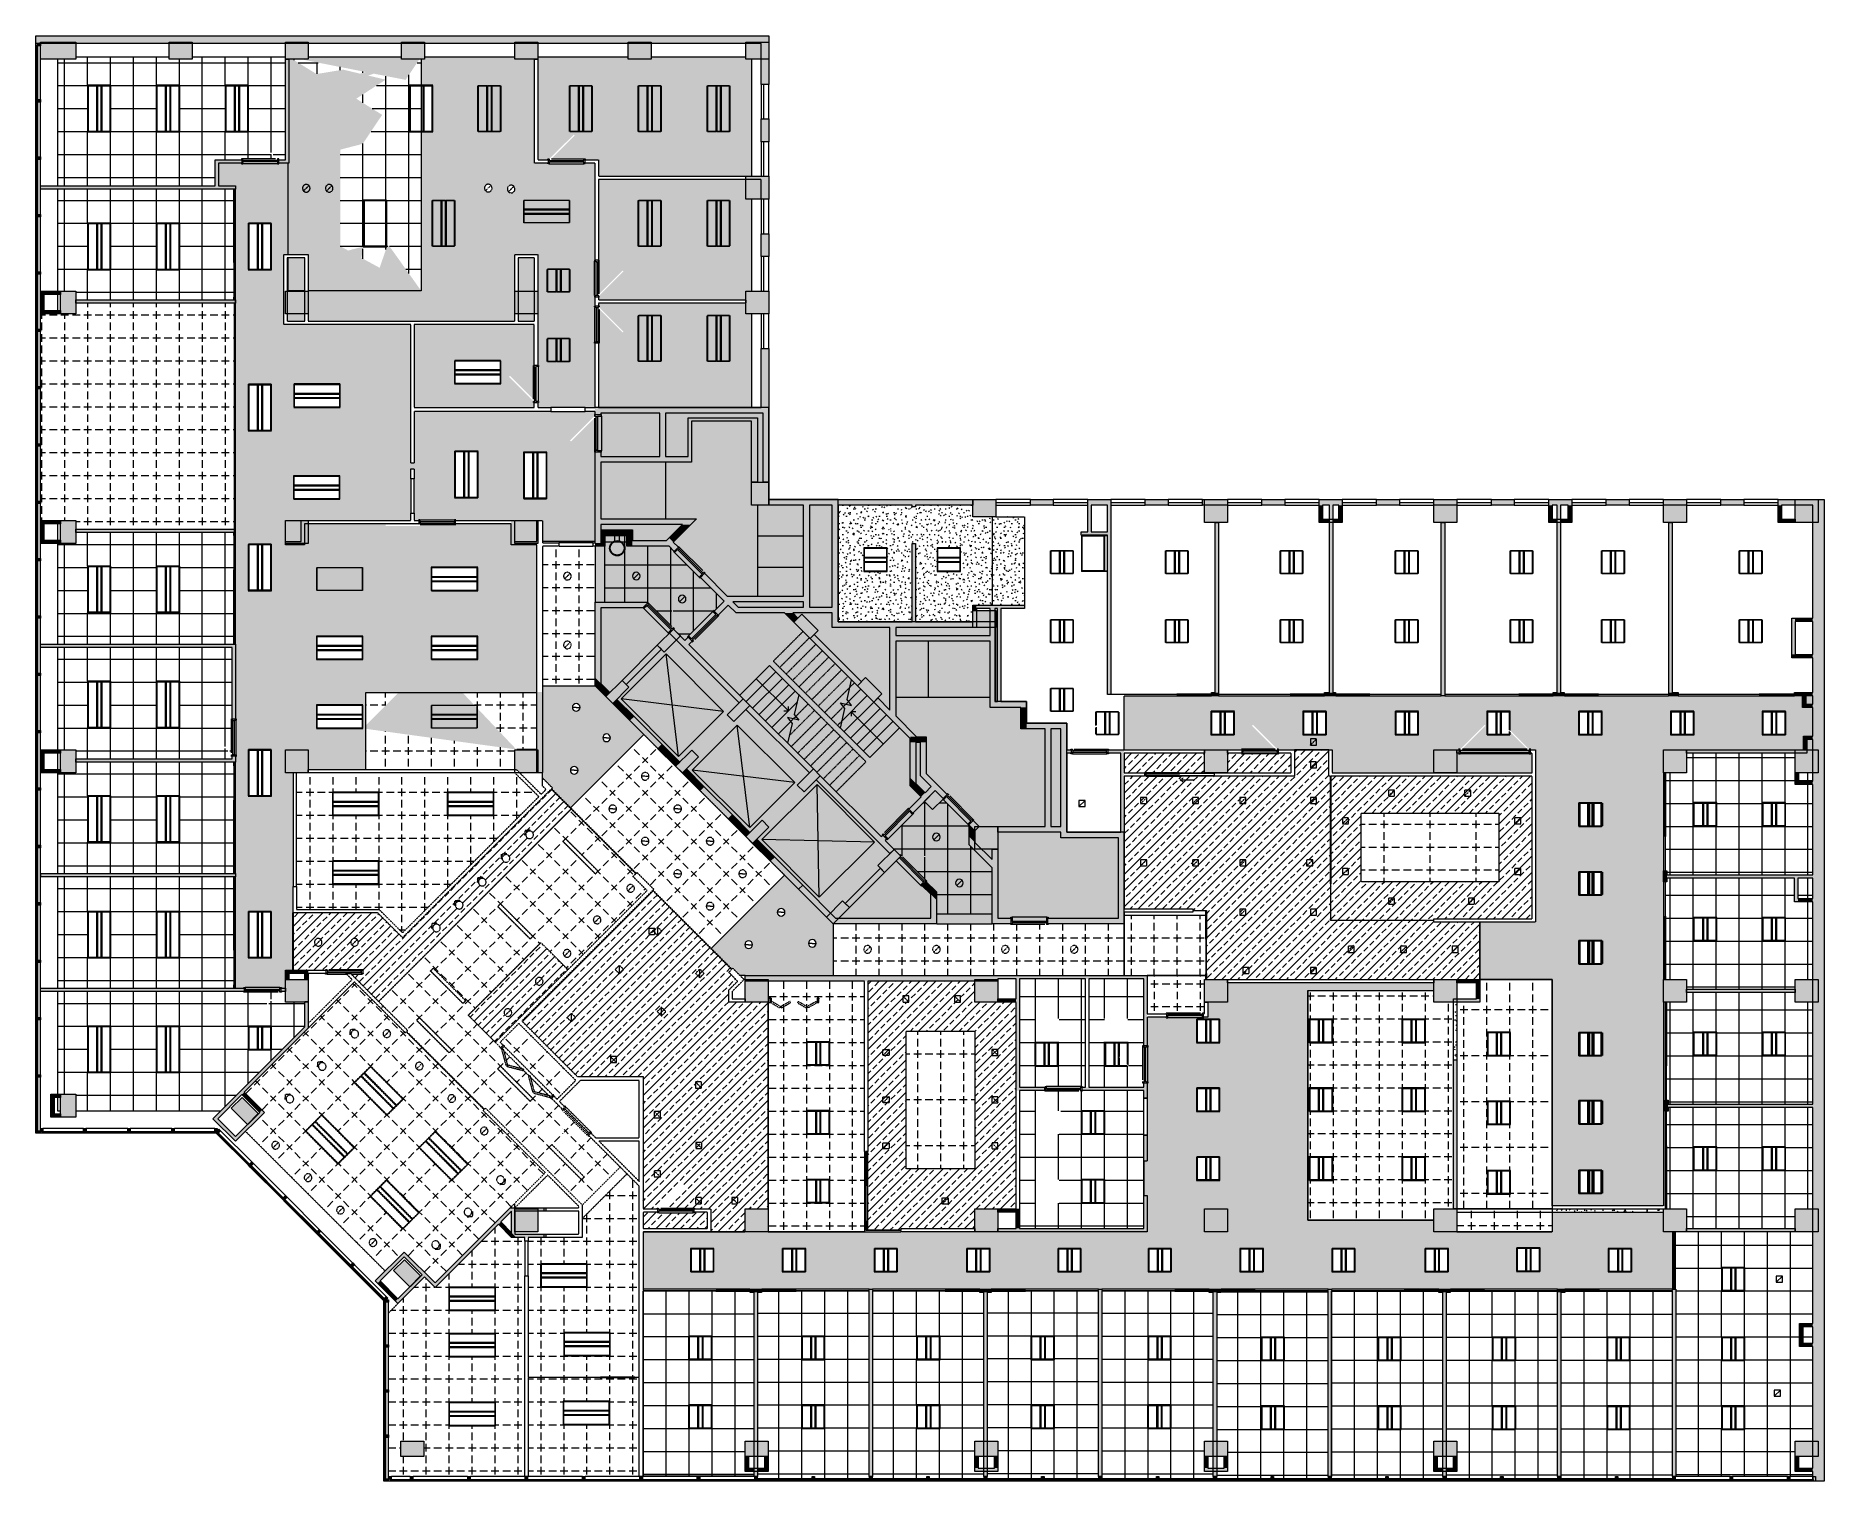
# Model space of a CAD drawing. Header units: inches. Extents: x 1180 to 3050, y -149 to 1363.
import ezdxf

# ---------------------------------------------------------------- set-up
doc = ezdxf.new("R2010")
doc.units = ezdxf.units.IN
doc.header["$MEASUREMENT"] = 0
doc.linetypes.add('Dash 1_16_', pattern=[0.125, 0.0625, -0.0625])
doc.linetypes.add('Demolished', pattern=[0.1875, 0.125, -0.0625])
for name, color, linetype, lineweight in [('A-CLNG', 13, 'Continuous', 13), ('A-CLNG-PATT', 13, 'Continuous', 13), ('A-COLS', 52, 'Continuous', 13), ('A-DETL', 90, 'Continuous', 9), ('A-DETL-GENF', 92, 'Continuous', 9), ('A-DETL-MEDM', 33, 'Demolished', 9), ('A-DETL-THIN', 151, 'Continuous', 9), ('A-DOOR', 31, 'Continuous', 13), ('A-DOOR-FRAM', 31, 'Demolished', 20), ('A-GLAZ', 151, 'Continuous', 13), ('A-GLAZ-CURT', 52, 'Continuous', 13), ('A-GLAZ-CWMG', 51, 'Continuous', 13), ('A-WALL', 113, 'Continuous', 13), ('A-WALL-PATT', 111, 'Continuous', 13), ('E-LITE-EQPM', 33, 'Demolished', 9), ('I-WALL', 2, 'Continuous', 13), ('Q-CASE', 31, 'Continuous', 13)]:
    doc.layers.add(name, color=color, linetype=linetype, lineweight=lineweight)
pattern_1 = [(0, (0, 0), (15.36, 3.84), [1.267, -10.253, 1.267, -10.253, -61.44]), (0, (0, 0), (15.36, 3.84), [-23.04, 1.267, -21.773, 1.267, -10.253, -26.88]), (0, (0, 0), (15.36, 3.84), [-57.6, 1.267, -6.413, 1.267, -17.933]), (120, (5.76, 1.92), (-11.0055376, 11.38215), [1.267, -10.253, 1.267, -10.253, -61.44]), (120, (5.76, 1.92), (-11.0055376, 11.38215), [-23.04, 1.267, -21.773, 1.267, -10.253, -26.88]), (120, (5.76, 1.92), (-11.0055376, 11.38215), [-57.6, 1.267, -6.413, 1.267, -17.933]), (240, (7.68, 9.6), (-4.3544624, -15.22215), [1.267, -10.253, 1.267, -10.253, -61.44]), (240, (7.68, 9.6), (-4.3544624, -15.22215), [-23.04, 1.267, -21.773, 1.267, -10.253, -26.88]), (240, (7.68, 9.6), (-4.3544624, -15.22215), [-57.6, 1.267, -6.413, 1.267, -17.933])]
pattern_2 = [(45, (0, 0), (-8.48528, 8.48528), []), (45, (8.485, 0), (-8.48528, 8.48528), [6, -3])]

# ---------------------------------------------------------------- blocks, each defined once
blk = doc.blocks.new('Column Set - Column Set-6509051-FIRST FLOOR RCP DEMO')
at = {"layer": 'A-COLS', "lineweight": 9}
h = blk.add_hatch(color=7, dxfattribs=at)
h.paths.add_polyline_path([(3026.2, -123.3), (3038.5, -123.3), (3038.5, -107.3), (3020, -107.3), (3020, -123.3)], flags=0)
h.paths.add_polyline_path([(2655.2, -123.3), (2666.4, -123.3), (2666.4, -107.3), (2655.2, -107.3), (2655.2, -115.8)], flags=0)
h.paths.add_polyline_path([(2642.4, -123.3), (2651.7, -123.3), (2651.7, -107.3), (2642.4, -107.3)], flags=0)
h.paths.add_polyline_path([(2415.2, -123.3), (2426.4, -123.3), (2426.4, -107.3), (2415.2, -107.3), (2415.2, -114.7)], flags=0)
h.paths.add_polyline_path([(2402.4, -123.3), (2411.7, -123.3), (2411.7, -107.3), (2402.4, -107.3)], flags=0)
h.paths.add_polyline_path([(2175.2, -123.3), (2186.4, -123.3), (2186.4, -107.3), (2175.2, -107.3), (2175.2, -114.7)], flags=0)
h.paths.add_polyline_path([(2171.7, -123.3), (2171.7, -107.3), (2162.4, -107.3), (2162.4, -123.3)], flags=0)
h.paths.add_polyline_path([(1931.7, -123.3), (1931.7, -107.3), (1922.3, -107.3), (1922.3, -123.3)], flags=0)
h.paths.add_polyline_path([(1935.2, -123.3), (1946.3, -123.3), (1946.3, -107.3), (1935.2, -107.3), (1935.2, -114.7)], flags=0)
h.paths.add_polyline_path([(1562.3, -123.3), (1586.3, -123.3), (1586.3, -107.3), (1562.3, -107.3)], flags=0)
h.paths.add_polyline_path([(1571.5, 54.2), (1582.8, 65.6), (1565.8, 82.5), (1554.5, 71.2), (1567.5, 58.2)], flags=0)
h.paths.add_polyline_path([(2891.7, 111.7), (2906.4, 111.7), (2906.4, 135.7), (2882.4, 135.7), (2882.4, 111.7), (2886.5, 111.7)], flags=0)
h.paths.add_polyline_path([(3038.5, 111.7), (3038.5, 135.7), (3020, 135.7), (3020, 111.7), (3031.5, 111.7)], flags=0)
h.paths.add_polyline_path([(2661.1, 111.7), (2666.4, 111.7), (2666.4, 135.7), (2642.4, 135.7), (2642.4, 111.7), (2657.5, 111.7)], flags=0)
h.paths.add_polyline_path([(2402.4, 111.7), (2426.4, 111.7), (2426.4, 135.7), (2402.4, 135.7), (2402.4, 124)], flags=0)
h.paths.add_polyline_path([(1681.4, 111.7), (1705.4, 111.7), (1705.4, 135.7), (1681.4, 135.7)], flags=0)
h.paths.add_polyline_path([(1946.3, 111.7), (1946.3, 111.7), (1946.3, 135.7), (1922.3, 135.7), (1922.3, 111.7), (1946.3, 111.7)], flags=0)
h.paths.add_polyline_path([(2186.4, 111.7), (2186.4, 135.7), (2162.4, 135.7), (2162.4, 111.7), (2178.3, 111.7)], flags=0)
h.paths.add_polyline_path([(1401.8, 223.9), (1413.1, 235.3), (1396.1, 252.2), (1384.8, 240.9), (1399.8, 225.9)], flags=0)
h.paths.add_polyline_path([(1206.4, 231.7), (1222.4, 231.7), (1222.4, 255.7), (1206.4, 255.7), (1206.4, 237.7)], flags=0)
h.paths.add_polyline_path([(3038.5, 351.7), (3038.5, 375.7), (3020, 375.7), (3020, 351.7), (3035.2, 351.7)], flags=0)
h.paths.add_polyline_path([(2882.4, 351.7), (2906.4, 351.7), (2906.4, 375.7), (2882.4, 375.7)], flags=0)
h.paths.add_polyline_path([(2659.3, 351.7), (2666.4, 351.7), (2666.4, 375.7), (2642.4, 375.7), (2642.4, 351.7), (2656.3, 351.7)], flags=0)
h.paths.add_polyline_path([(2426.4, 351.7), (2426.4, 375.7), (2402.4, 375.7), (2402.4, 351.7), (2418.5, 351.7)], flags=0)
h.paths.add_polyline_path([(2186.4, 351.7), (2186.4, 375.7), (2162.4, 375.7), (2162.4, 351.7), (2178.1, 351.7)], flags=0)
h.paths.add_polyline_path([(1922.3, 351.7), (1946.3, 351.7), (1946.3, 373.7), (1922.3, 373.7)], flags=0)
h.paths.add_polyline_path([(1441.4, 351.7), (1465.4, 351.7), (1465.4, 375.7), (1441.4, 375.7), (1441.4, 365.9)], flags=0)
h.paths.add_polyline_path([(2014.2, 433.9), (2016.7, 439.9), (2008.2, 439.9)], flags=0)
h.paths.add_polyline_path([(2016.7, 439.9), (2020.2, 439.9), (2031.1, 450.8), (2024.1, 457.9), (2011.3, 445.2), (2015.6, 440.9)], flags=0)
h.paths.add_polyline_path([(2067.9, 487.6), (2084.9, 504.6), (2077.8, 511.7), (2060.8, 494.7), (2063.7, 491.9)], flags=0)
h.paths.add_polyline_path([(2178.1, 511.9), (2186.4, 511.9), (2186.4, 535.7), (2162.4, 535.7), (2162.4, 512.6), (2163.5, 511.9)], flags=0)
h.paths.add_polyline_path([(1930, 518), (1947, 535), (1939.9, 542.1), (1923, 525.1), (1925.9, 522.2)], flags=0)
h.paths.add_polyline_path([(2118.2, 553.3), (2129.5, 564.7), (2121, 573.1), (2109.7, 561.8), (2113.7, 557.8)], flags=0)
h.paths.add_polyline_path([(1983.8, 571.8), (2000.7, 588.7), (1993.7, 595.8), (1976.7, 578.8)], flags=0)
h.paths.add_polyline_path([(1856.5, 591.6), (1873.5, 608.5), (1866.4, 615.6), (1849.4, 598.6), (1856.1, 592)], flags=0)
h.paths.add_polyline_path([(1681.4, 591.7), (1682.9, 595.2), (1686.4, 591.7), (1705.3, 591.7), (1705.3, 615.7), (1681.4, 615.7), (1681.4, 595.2)], flags=0)
h.paths.add_polyline_path([(3027.2, 591.7), (3038.5, 591.7), (3038.5, 615.7), (3020, 615.7), (3020, 591.7)], flags=0)
h.paths.add_polyline_path([(2886.5, 591.7), (2906.4, 591.7), (2906.4, 615.7), (2882.4, 615.7), (2882.4, 591.7), (2884.5, 591.7)], flags=0)
h.paths.add_polyline_path([(2666.4, 591.7), (2666.4, 615.7), (2642.4, 615.7), (2642.4, 591.7)], flags=0)
h.paths.add_polyline_path([(2426.4, 591.7), (2426.4, 615.7), (2402.4, 615.7), (2402.4, 591.7)], flags=0)
h.paths.add_polyline_path([(1446.6, 591.7), (1465.4, 591.7), (1465.4, 615.7), (1441.4, 615.7), (1441.4, 591.7), (1443.5, 591.7)], flags=0)
h.paths.add_polyline_path([(1206.4, 591.7), (1222.4, 591.7), (1222.4, 615.7), (1206.4, 615.7), (1206.4, 605)], flags=0)
h.paths.add_polyline_path([(1910.2, 645.3), (1927.2, 662.3), (1920.1, 669.3), (1903.2, 652.4)], flags=0)
h.paths.add_polyline_path([(1783.7, 664.4), (1800.6, 681.4), (1793.6, 688.4), (1776.6, 671.5), (1777.3, 670.7)], flags=0)
h.paths.add_polyline_path([(2056.6, 665.8), (2065.1, 674.3), (2048.1, 691.3), (2039.6, 682.8), (2043.9, 678.5)], flags=0)
h.paths.add_polyline_path([(1837.4, 718.1), (1854.4, 735.1), (1847.3, 742.2), (1830.3, 725.2), (1834.6, 721)], flags=0)
h.paths.add_polyline_path([(1990.1, 732.3), (1998.6, 740.8), (1981.6, 757.7), (1973.2, 749.2), (1989.3, 733.1)], flags=0)
h.paths.add_polyline_path([(2184.4, 743.7), (2184.4, 761.7), (2183.4, 761.7), (2183.4, 743.7)], flags=0)
h.paths.add_polyline_path([(2164.6, 743.7), (2180.4, 743.7), (2183.1, 761.7), (2160.4, 761.7), (2160.4, 744.1), (2163.9, 743.7)], flags=0)
h.paths.add_polyline_path([(1702.9, 831.7), (1705.4, 831.7), (1705.4, 855.7), (1681.4, 855.7), (1681.4, 831.7), (1700.7, 831.7)], flags=0)
h.paths.add_polyline_path([(1210.5, 831.7), (1222.4, 831.7), (1222.4, 855.7), (1206.4, 855.7), (1206.4, 831.7), (1208.6, 831.7)], flags=0)
h.paths.add_polyline_path([(1464, 831.7), (1465.4, 831.7), (1465.4, 855.7), (1441.4, 855.7), (1441.4, 831.7)], flags=0)
h.paths.add_polyline_path([(3020, 853.7), (3038.5, 853.7), (3038.5, 871.7), (3044, 874.5), (3044, 877.7), (3020, 877.7), (3020, 862.5)], flags=0)
h.paths.add_polyline_path([(2882.4, 853.7), (2906.4, 853.7), (2906.4, 877.7), (2882.4, 877.7)], flags=0)
h.paths.add_polyline_path([(2650.1, 853.7), (2666.4, 853.7), (2666.4, 877.7), (2642.4, 877.7), (2642.4, 853.7)], flags=0)
h.paths.add_polyline_path([(2402.4, 853.7), (2426.4, 853.7), (2426.4, 877.7), (2402.4, 877.7)], flags=0)
h.paths.add_polyline_path([(2180.6, 859.7), (2184.4, 859.7), (2184.4, 877.7), (2160.4, 877.7), (2160.4, 859.7), (2171.7, 859.7)], flags=0)
h.paths.add_polyline_path([(1928.9, 871.7), (1946.9, 871.7), (1946.9, 895.7), (1928.9, 895.7)], flags=0)
h.paths.add_polyline_path([(1946.9, 1071.7), (1946.9, 1095.7), (1922.9, 1095.7), (1922.9, 1071.7), (1928.9, 1071.7)], flags=0)
h.paths.add_polyline_path([(1681.4, 1071.7), (1705.4, 1071.7), (1705.4, 1095.7), (1681.4, 1095.7), (1681.4, 1073.9)], flags=0)
h.paths.add_polyline_path([(1465.4, 1071.7), (1465.4, 1095.7), (1441.4, 1095.7), (1441.4, 1071.7), (1454.7, 1071.7)], flags=0)
h.paths.add_polyline_path([(1212, 1071.7), (1222.4, 1071.7), (1222.4, 1095.7), (1206.4, 1095.7), (1206.4, 1071.7)], flags=0)
h.paths.add_polyline_path([(1922.9, 1191.7), (1946.9, 1191.7), (1946.9, 1215.7), (1938.9, 1215.7), (1922.9, 1215.4), (1922.9, 1212.5)], flags=0)
h.paths.add_polyline_path([(1924.5, 1338.2), (1946.9, 1338.2), (1946.9, 1356.2), (1940.4, 1356.2), (1938.9, 1354.7), (1922.9, 1354.7), (1922.9, 1338.2), (1924.4, 1338.2)], flags=0)
h.paths.add_polyline_path([(1823.9, 1338.2), (1823.9, 1354.7), (1799.9, 1354.7), (1799.9, 1338.2)], flags=0)
h.paths.add_polyline_path([(1681.4, 1338.2), (1705.4, 1338.2), (1705.4, 1354.7), (1681.4, 1354.7), (1681.4, 1340.7)], flags=0)
h.paths.add_polyline_path([(1581.6, 1338.2), (1586.9, 1338.2), (1586.9, 1354.7), (1562.9, 1354.7), (1562.9, 1338.2)], flags=0)
h.paths.add_polyline_path([(1204.9, 1338.2), (1222.4, 1338.2), (1222.4, 1354.7), (1185.4, 1354.7), (1185.4, 1338.2), (1204.4, 1338.2)], flags=0)
h.paths.add_polyline_path([(1319.9, 1338.2), (1343.9, 1338.2), (1343.9, 1354.7), (1319.9, 1354.7), (1319.9, 1340.7)], flags=0)
h.paths.add_polyline_path([(1444.9, 1338.2), (1465.4, 1338.2), (1465.4, 1354.7), (1441.4, 1354.7), (1441.4, 1338.2)], flags=0)
at = {"layer": 'A-COLS', "color": 8, "lineweight": 20}
for p, q in [((1185.4, 1338.2), (1185.4, 1356.2)), ((1185.4, 1356.2), (1222.4, 1356.2)), ((1222.4, 1356.2), (1222.4, 1338.2)), ((1319.9, 1338.2), (1319.9, 1356.2)), ((1319.9, 1356.2), (1343.9, 1356.2)), ((1343.9, 1356.2), (1343.9, 1338.2)), ((1441.4, 1338.2), (1441.4, 1356.2)), ((1441.4, 1356.2), (1465.4, 1356.2)), ((1465.4, 1356.2), (1465.4, 1338.2)), ((1562.9, 1338.2), (1562.9, 1356.2)), ((1562.9, 1356.2), (1586.9, 1356.2)), ((1586.9, 1356.2), (1586.9, 1338.2)), ((1681.4, 1338.2), (1681.4, 1356.2)), ((1681.4, 1356.2), (1705.4, 1356.2)), ((1705.4, 1356.2), (1705.4, 1338.2)), ((1799.9, 1338.2), (1799.9, 1356.2)), ((1799.9, 1356.2), (1823.9, 1356.2)), ((1823.9, 1356.2), (1823.9, 1338.2)), ((1922.9, 1338.2), (1922.9, 1356.2)), ((1922.9, 1356.2), (1946.9, 1356.2)), ((1946.9, 1356.2), (1946.9, 1338.2)), ((1222.4, 1338.2), (1185.4, 1338.2)), ((1343.9, 1338.2), (1319.9, 1338.2)), ((1465.4, 1338.2), (1441.4, 1338.2)), ((1586.9, 1338.2), (1562.9, 1338.2)), ((1705.4, 1338.2), (1681.4, 1338.2)), ((1823.9, 1338.2), (1799.9, 1338.2)), ((1946.9, 1338.2), (1922.9, 1338.2)), ((1922.9, 1215.7), (1946.9, 1215.7)), ((1922.9, 1191.7), (1922.9, 1215.7)), ((1946.9, 1215.7), (1946.9, 1191.7)), ((1946.9, 1191.7), (1922.9, 1191.7)), ((1206.4, 1095.7), (1222.4, 1095.7)), ((1206.4, 1071.7), (1206.4, 1095.7)), ((1222.4, 1095.7), (1222.4, 1071.7)), ((1441.4, 1095.7), (1465.4, 1095.7)), ((1441.4, 1071.7), (1441.4, 1095.7)), ((1465.4, 1095.7), (1465.4, 1071.7)), ((1681.4, 1095.7), (1705.4, 1095.7)), ((1681.4, 1071.7), (1681.4, 1095.7)), ((1705.4, 1095.7), (1705.4, 1071.7)), ((1922.9, 1095.7), (1946.9, 1095.7)), ((1922.9, 1071.7), (1922.9, 1095.7)), ((1946.9, 1095.7), (1946.9, 1071.7)), ((1222.4, 1071.7), (1206.4, 1071.7)), ((1465.4, 1071.7), (1441.4, 1071.7)), ((1705.4, 1071.7), (1681.4, 1071.7)), ((1946.9, 1071.7), (1922.9, 1071.7)), ((1928.9, 871.7), (1928.9, 895.7)), ((1928.9, 895.7), (1946.9, 895.7)), ((1946.9, 895.7), (1946.9, 871.7)), ((1946.9, 871.7), (1928.9, 871.7)), ((2160.4, 859.7), (2160.4, 877.7)), ((2160.4, 877.7), (2184.4, 877.7)), ((2184.4, 877.7), (2184.4, 859.7)), ((2402.4, 853.7), (2402.4, 877.7)), ((2402.4, 877.7), (2426.4, 877.7)), ((2426.4, 877.7), (2426.4, 853.7)), ((2642.4, 853.7), (2642.4, 877.7)), ((2642.4, 877.7), (2666.4, 877.7)), ((2666.4, 877.7), (2666.4, 853.7)), ((2882.4, 853.7), (2882.4, 877.7)), ((2882.4, 877.7), (2906.4, 877.7)), ((2906.4, 877.7), (2906.4, 853.7)), ((3020, 853.7), (3020, 877.7)), ((3020, 877.7), (3044, 877.7)), ((3044, 877.7), (3044, 853.7)), ((1206.4, 855.7), (1222.4, 855.7)), ((1206.4, 831.7), (1206.4, 855.7)), ((1222.4, 855.7), (1222.4, 831.7)), ((1441.4, 855.7), (1465.4, 855.7)), ((1441.4, 831.7), (1441.4, 855.7)), ((1465.4, 855.7), (1465.4, 831.7)), ((1681.4, 831.7), (1681.4, 855.7)), ((1681.4, 855.7), (1705.4, 855.7)), ((1705.4, 855.7), (1705.4, 831.7)), ((2184.4, 859.7), (2160.4, 859.7)), ((2426.4, 853.7), (2402.4, 853.7)), ((2666.4, 853.7), (2642.4, 853.7)), ((2906.4, 853.7), (2882.4, 853.7)), ((3044, 853.7), (3020, 853.7)), ((1222.4, 831.7), (1206.4, 831.7)), ((1465.4, 831.7), (1441.4, 831.7)), ((1705.4, 831.7), (1681.4, 831.7)), ((1973.2, 749.2), (1981.6, 757.7)), ((1990.1, 732.3), (1973.2, 749.2)), ((1981.6, 757.7), (1998.6, 740.8)), ((2160.4, 761.7), (2184.4, 761.7)), ((2160.4, 743.7), (2160.4, 761.7)), ((2184.4, 761.7), (2184.4, 743.7)), ((1830.3, 725.2), (1847.3, 742.2)), ((1854.4, 735.1), (1837.4, 718.1)), ((1847.3, 742.2), (1854.4, 735.1)), ((1998.6, 740.8), (1990.1, 732.3)), ((2184.4, 743.7), (2160.4, 743.7)), ((1837.4, 718.1), (1830.3, 725.2)), ((1776.6, 671.5), (1793.6, 688.4)), ((1800.6, 681.4), (1783.7, 664.4)), ((1793.6, 688.4), (1800.6, 681.4)), ((2039.6, 682.8), (2048.1, 691.3)), ((2056.6, 665.8), (2039.6, 682.8)), ((2048.1, 691.3), (2065.1, 674.3)), ((2065.1, 674.3), (2056.6, 665.8)), ((1783.7, 664.4), (1776.6, 671.5)), ((1903.2, 652.4), (1920.1, 669.3)), ((1927.2, 662.3), (1910.2, 645.3)), ((1920.1, 669.3), (1927.2, 662.3)), ((1910.2, 645.3), (1903.2, 652.4)), ((1206.4, 615.7), (1222.4, 615.7)), ((1206.4, 591.7), (1206.4, 615.7)), ((1222.4, 615.7), (1222.4, 591.7)), ((1441.4, 615.7), (1465.4, 615.7)), ((1441.4, 591.7), (1441.4, 615.7)), ((1465.4, 615.7), (1465.4, 591.7)), ((1681.4, 615.7), (1705.3, 615.7)), ((1681.4, 591.7), (1681.4, 615.7)), ((1705.3, 615.7), (1705.3, 591.7)), ((1849.4, 598.6), (1866.4, 615.6)), ((1856.5, 591.6), (1849.4, 598.6)), ((1873.5, 608.5), (1856.5, 591.6)), ((1866.4, 615.6), (1873.5, 608.5)), ((2402.4, 591.7), (2402.4, 615.7)), ((2402.4, 615.7), (2426.4, 615.7)), ((2426.4, 615.7), (2426.4, 591.7)), ((2642.4, 591.7), (2642.4, 615.7)), ((2642.4, 615.7), (2666.4, 615.7)), ((2666.4, 615.7), (2666.4, 591.7)), ((2882.4, 591.7), (2882.4, 615.7)), ((2882.4, 615.7), (2906.4, 615.7)), ((2906.4, 615.7), (2906.4, 591.7)), ((3020, 615.7), (3044, 615.7)), ((3020, 591.7), (3020, 615.7)), ((3044, 615.7), (3044, 591.7)), ((1222.4, 591.7), (1206.4, 591.7)), ((1465.4, 591.7), (1441.4, 591.7)), ((1705.3, 591.7), (1681.4, 591.7)), ((1976.7, 578.8), (1993.7, 595.8)), ((2000.7, 588.7), (1983.8, 571.8)), ((1993.7, 595.8), (2000.7, 588.7)), ((2426.4, 591.7), (2402.4, 591.7)), ((2666.4, 591.7), (2642.4, 591.7)), ((2906.4, 591.7), (2882.4, 591.7)), ((3044, 591.7), (3020, 591.7)), ((1983.8, 571.8), (1976.7, 578.8)), ((2109.7, 561.8), (2121, 573.1)), ((2118.2, 553.3), (2109.7, 561.8)), ((2129.5, 564.7), (2118.2, 553.3)), ((2121, 573.1), (2129.5, 564.7)), ((1923, 525.1), (1939.9, 542.1)), ((1930, 518), (1923, 525.1)), ((1947, 535), (1930, 518)), ((1939.9, 542.1), (1947, 535)), ((2162.4, 511.9), (2162.4, 535.7)), ((2162.4, 535.7), (2186.4, 535.7)), ((2186.4, 535.7), (2186.4, 511.9)), ((2060.8, 494.7), (2077.8, 511.7)), ((2077.8, 511.7), (2084.9, 504.6)), ((2186.4, 511.9), (2162.4, 511.9)), ((2067.9, 487.6), (2060.8, 494.7)), ((2084.9, 504.6), (2067.9, 487.6)), ((2007.1, 440.9), (2024.1, 457.9)), ((2031.1, 450.8), (2014.2, 433.9)), ((2024.1, 457.9), (2031.1, 450.8)), ((2014.2, 433.9), (2007.1, 440.9)), ((1441.4, 351.7), (1441.4, 375.7)), ((1441.4, 375.7), (1465.4, 375.7)), ((1465.4, 375.7), (1465.4, 351.7)), ((1922.3, 375.7), (1946.3, 375.7)), ((1922.3, 351.7), (1922.3, 375.7)), ((1946.3, 375.7), (1946.3, 351.7)), ((2162.4, 375.7), (2186.4, 375.7)), ((2162.4, 351.7), (2162.4, 375.7)), ((2186.4, 375.7), (2186.4, 351.7)), ((2402.4, 351.7), (2402.4, 375.7)), ((2402.4, 375.7), (2426.4, 375.7)), ((2426.4, 375.7), (2426.4, 351.7)), ((2642.4, 351.7), (2642.4, 375.7)), ((2642.4, 375.7), (2666.4, 375.7)), ((2666.4, 375.7), (2666.4, 351.7)), ((2882.4, 351.7), (2882.4, 375.7)), ((2882.4, 375.7), (2906.4, 375.7)), ((2906.4, 375.7), (2906.4, 351.7)), ((3020, 351.7), (3020, 375.7)), ((3020, 375.7), (3044, 375.7)), ((3044, 375.7), (3044, 351.7)), ((1465.4, 351.7), (1441.4, 351.7)), ((1946.3, 351.7), (1922.3, 351.7)), ((2186.4, 351.7), (2162.4, 351.7)), ((2426.4, 351.7), (2402.4, 351.7)), ((2666.4, 351.7), (2642.4, 351.7)), ((2906.4, 351.7), (2882.4, 351.7)), ((3044, 351.7), (3020, 351.7)), ((1206.4, 255.7), (1222.4, 255.7)), ((1206.4, 231.7), (1206.4, 255.7)), ((1222.4, 255.7), (1222.4, 231.7)), ((1384.8, 240.9), (1396.1, 252.2)), ((1396.1, 252.2), (1413.1, 235.3)), ((1222.4, 231.7), (1206.4, 231.7)), ((1401.8, 223.9), (1384.8, 240.9)), ((1413.1, 235.3), (1401.8, 223.9)), ((1681.4, 111.7), (1681.4, 135.7)), ((1681.4, 135.7), (1705.4, 135.7)), ((1705.4, 135.7), (1705.4, 111.7)), ((1922.3, 135.7), (1946.3, 135.7)), ((1922.3, 111.7), (1922.3, 135.7)), ((1946.3, 135.7), (1946.3, 111.7)), ((2162.4, 135.7), (2186.4, 135.7)), ((2162.4, 111.7), (2162.4, 135.7)), ((2186.4, 135.7), (2186.4, 111.7)), ((2402.4, 135.7), (2426.4, 135.7)), ((2402.4, 111.7), (2402.4, 135.7)), ((2426.4, 135.7), (2426.4, 111.7)), ((2642.4, 135.7), (2666.4, 135.7)), ((2642.4, 111.7), (2642.4, 135.7)), ((2666.4, 135.7), (2666.4, 111.7)), ((2882.4, 135.7), (2906.4, 135.7)), ((2882.4, 111.7), (2882.4, 135.7)), ((2906.4, 135.7), (2906.4, 111.7)), ((3020, 135.7), (3044, 135.7)), ((3020, 111.7), (3020, 135.7)), ((3044, 135.7), (3044, 111.7)), ((1705.4, 111.7), (1681.4, 111.7)), ((1946.3, 111.7), (1922.3, 111.7)), ((2186.4, 111.7), (2162.4, 111.7)), ((2426.4, 111.7), (2402.4, 111.7)), ((2666.4, 111.7), (2642.4, 111.7)), ((2906.4, 111.7), (2882.4, 111.7)), ((3044, 111.7), (3020, 111.7)), ((1554.5, 71.2), (1565.8, 82.5)), ((1565.8, 82.5), (1582.8, 65.6)), ((1571.5, 54.2), (1554.5, 71.2)), ((1582.8, 65.6), (1571.5, 54.2)), ((1562.3, -107.3), (1586.3, -107.3)), ((1562.3, -123.3), (1562.3, -107.3)), ((1586.3, -107.3), (1586.3, -123.3)), ((1922.3, -107.3), (1946.3, -107.3)), ((1922.3, -123.3), (1922.3, -107.3)), ((1946.3, -107.3), (1946.3, -123.3)), ((2162.4, -107.3), (2186.4, -107.3)), ((2162.4, -123.3), (2162.4, -107.3)), ((2186.4, -107.3), (2186.4, -123.3)), ((2402.4, -107.3), (2426.4, -107.3)), ((2402.4, -123.3), (2402.4, -107.3)), ((2426.4, -107.3), (2426.4, -123.3)), ((2642.4, -107.3), (2666.4, -107.3)), ((2642.4, -123.3), (2642.4, -107.3)), ((2666.4, -107.3), (2666.4, -123.3)), ((3020, -107.3), (3044, -107.3)), ((3020, -123.3), (3020, -107.3)), ((3044, -107.3), (3044, -123.3)), ((1586.3, -123.3), (1562.3, -123.3)), ((1946.3, -123.3), (1922.3, -123.3)), ((2186.4, -123.3), (2162.4, -123.3)), ((2426.4, -123.3), (2402.4, -123.3)), ((2666.4, -123.3), (2642.4, -123.3)), ((3044, -123.3), (3020, -123.3))]:
    blk.add_line(p, q, dxfattribs=at)
blk = doc.blocks.new('Frameless opening with glazing - 36_ x 60_-6516827-FIRST FLOOR RCP DEMO')
at = {"layer": 'A-GLAZ', "color": 8, "lineweight": 20}
blk.add_line((-19.5, 0.625), (16.5, 0.625), dxfattribs=at)
blk = doc.blocks.new('System Panel - Glazed-6523026-FIRST FLOOR RCP DEMO')
at = {"layer": 'A-GLAZ-CURT', "lineweight": 9}
blk.add_hatch(color=7, dxfattribs=at).paths.add_polyline_path([(-28.1, 1.7), (-28.1, 0.7), (28.1, 0.7), (28.1, 1.7), (-23.8, 1.7)], flags=0)
at = {"layer": 'A-GLAZ-CURT', "color": 8, "lineweight": 20}
for p, q in [((-28.1, 0.7), (-28.1, 1.7)), ((-28.1, 1.7), (28.1, 1.7)), ((28.1, 0.7), (-28.1, 0.7)), ((28.1, 1.7), (28.1, 0.7))]:
    blk.add_line(p, q, dxfattribs=at)
blk = doc.blocks.new('System Panel - Glazed-6520311-FIRST FLOOR RCP DEMO')
at = {"layer": 'A-GLAZ-CURT', "lineweight": 9}
blk.add_hatch(color=7, dxfattribs=at).paths.add_polyline_path([(5.6, 1.7), (-21.2, 1.7), (-21.2, 0.7), (21.2, 0.7), (21.2, 1.7), (15.6, 1.7)], flags=0)
at = {"layer": 'A-GLAZ-CURT', "color": 8, "lineweight": 20}
for p, q in [((-21.2, 0.7), (-21.2, 1.7)), ((-21.2, 1.7), (21.2, 1.7)), ((21.2, 0.7), (-21.2, 0.7)), ((21.2, 1.7), (21.2, 0.7))]:
    blk.add_line(p, q, dxfattribs=at)
blk = doc.blocks.new('System Panel - Glazed-6520325-FIRST FLOOR RCP DEMO')
at = {"layer": 'A-GLAZ-CURT', "lineweight": 9}
blk.add_hatch(color=7, dxfattribs=at).paths.add_polyline_path([(-23.5, 1.7), (-23.5, 0.7), (23.5, 0.7), (23.5, 1.7), (-9.5, 1.7)], flags=0)
at = {"layer": 'A-GLAZ-CURT', "color": 8, "lineweight": 20}
for p, q in [((-23.5, 0.7), (-23.5, 1.7)), ((-23.5, 1.7), (23.5, 1.7)), ((23.5, 0.7), (-23.5, 0.7)), ((23.5, 1.7), (23.5, 0.7))]:
    blk.add_line(p, q, dxfattribs=at)
blk = doc.blocks.new('System Panel - Glazed-6520336-FIRST FLOOR RCP DEMO')
at = {"layer": 'A-GLAZ-CURT', "lineweight": 9}
blk.add_hatch(color=7, dxfattribs=at).paths.add_polyline_path([(-21.7, 0.7), (21.7, 0.7), (21.7, 1.7), (-21.7, 1.7)], flags=0)
at = {"layer": 'A-GLAZ-CURT', "color": 8, "lineweight": 20}
for p, q in [((-21.7, 0.7), (-21.7, 1.7)), ((-21.7, 1.7), (21.7, 1.7)), ((21.7, 0.7), (-21.7, 0.7)), ((21.7, 1.7), (21.7, 0.7))]:
    blk.add_line(p, q, dxfattribs=at)
blk = doc.blocks.new('System Panel - Glazed-7150993-FIRST FLOOR RCP DEMO')
at = {"layer": 'A-GLAZ-CURT', "lineweight": 9}
blk.add_hatch(color=7, dxfattribs=at).paths.add_polyline_path([(11.5, 1.7), (-11.7, 1.7), (-11.7, 0.7), (12.2, 0.7), (12.2, 1.7)], flags=0)
at = {"layer": 'A-GLAZ-CURT', "color": 8, "lineweight": 20}
for p, q in [((-12.2, 0.7), (-12.2, 1.7)), ((-12.2, 1.7), (12.2, 1.7)), ((12.2, 0.7), (-12.2, 0.7)), ((12.2, 1.7), (12.2, 0.7))]:
    blk.add_line(p, q, dxfattribs=at)
blk = doc.blocks.new('Rectangular Mullion - 2_5_ x 5_ rectangular-6520294-FIRST FLOOR RCP DEMO')
at = {"layer": 'A-GLAZ-CWMG', "lineweight": 9}
for p, q in [((1544.4, -6.5), (1544.4, 38)), ((1549.4, 26.9), (1549.4, 38))]:
    blk.add_line(p, q, dxfattribs=at)
blk = doc.blocks.new('Rectangular Mullion - 2_5_ x 5_ rectangular-6520312-FIRST FLOOR RCP DEMO')
at = {"layer": 'A-GLAZ-CWMG', "lineweight": 9}
blk.add_hatch(color=7, dxfattribs=at).paths.add_polyline_path([(-2.5, 1.8), (-2.5, 2.5), (0, 2.5), (0, 0), (-1.8, -1.8), (-1, -2.5), (-2.5, -2.5), (-2.5, -0.7)], flags=0)
at = {"layer": 'A-GLAZ-CWMG', "color": 8, "lineweight": 20}
for p, q in [((0, 2.5), (-2.5, 2.5)), ((-2.5, 2.5), (-2.5, -2.5)), ((0, -2.5), (0, 2.5)), ((-2.5, -2.5), (0, -2.5))]:
    blk.add_line(p, q, dxfattribs=at)
blk = doc.blocks.new('Rectangular Mullion - 2_5_ x 5_ rectangular-6520313-FIRST FLOOR RCP DEMO')
at = {"layer": 'A-GLAZ-CWMG', "lineweight": 9}
blk.add_hatch(color=7, dxfattribs=at).paths.add_polyline_path([(0, -1.6), (0, 2.5), (-2.5, 2.5), (-2.5, -2.5), (0, -2.5), (0, -1.7)], flags=0)
at = {"layer": 'A-GLAZ-CWMG', "color": 8, "lineweight": 20}
for p, q in [((-2.5, 2.5), (0, 2.5)), ((-2.5, -2.5), (-2.5, 2.5)), ((0, 2.5), (0, -2.5)), ((0, -2.5), (-2.5, -2.5))]:
    blk.add_line(p, q, dxfattribs=at)
blk = doc.blocks.new('Rectangular Mullion - 2_5_ x 5_ rectangular-6520276-FIRST FLOOR RCP DEMO')
at = {"layer": 'A-GLAZ-CWMG', "lineweight": 9}
for p, q in [((1402.7, 181.2), (1370.2, 213.7)), ((1406.3, 184.7), (1373.7, 217.2))]:
    blk.add_line(p, q, dxfattribs=at)
blk = doc.blocks.new('Rectangular Mullion - 2_5_ x 5_ rectangular-6520265-FIRST FLOOR RCP DEMO')
at = {"layer": 'A-GLAZ-CWMG', "lineweight": 9}
for p, q in [((1230.4, 219.7), (1187.9, 219.7)), ((1230.4, 214.7), (1187.9, 214.7))]:
    blk.add_line(p, q, dxfattribs=at)
blk = doc.blocks.new('Rectangular Mullion - 2_5_ x 5_ rectangular-6522984-FIRST FLOOR RCP DEMO')
at = {"layer": 'A-GLAZ-CWMG', "lineweight": 9}
for p, q in [((1180.4, 1296), (1180.4, 1352.2)), ((1185.4, 1296), (1185.4, 1338.2))]:
    blk.add_line(p, q, dxfattribs=at)
blk = doc.blocks.new('Rectangular Mullion - 2_5_ x 5_ rectangular-6539380-FIRST FLOOR RCP DEMO')
at = {"layer": 'A-GLAZ-CWMG', "lineweight": 9}
blk.add_line((1572.2, -149.3), (1551.9, -149.3), dxfattribs=at)
blk = doc.blocks.new('Rectangular Mullion - 2_5_ x 5_ rectangular-V1-FIRST FLOOR RCP DEMO')
at = {"layer": 'A-GLAZ-CWMG', "color": 8, "lineweight": 20}
for p, q in [((-2.5, 2.5), (0, 2.5)), ((-2.5, -2.5), (-2.5, 2.5)), ((0, 2.5), (0, -2.5)), ((0, -2.5), (-2.5, -2.5))]:
    blk.add_line(p, q, dxfattribs=at)
blk = doc.blocks.new('System Panel - Glazed-6520314-FIRST FLOOR RCP DEMO')
at = {"layer": 'A-GLAZ-CURT', "lineweight": 9}
blk.add_hatch(color=7, dxfattribs=at).paths.add_polyline_path([(21.25, 1.75), (-21.25, 1.75), (-21.25, 0.75), (21.25, 0.75)], flags=0)
at = {"layer": 'A-GLAZ-CURT', "color": 8, "lineweight": 20}
for p, q in [((-21.25, 0.75), (-21.25, 1.75)), ((-21.25, 1.75), (21.25, 1.75)), ((21.25, 0.75), (-21.25, 0.75)), ((21.25, 1.75), (21.25, 0.75))]:
    blk.add_line(p, q, dxfattribs=at)
blk = doc.blocks.new('Rectangular Mullion - 2_5_ x 5_ rectangular-6520271-FIRST FLOOR RCP DEMO')
at = {"layer": 'A-GLAZ-CWMG', "lineweight": 9}
for p, q in [((1276.6, 219.7), (1232.9, 219.7)), ((1276.6, 214.7), (1232.9, 214.7))]:
    blk.add_line(p, q, dxfattribs=at)
blk = doc.blocks.new('System Panel - Glazed-6520315-FIRST FLOOR RCP DEMO')
at = {"layer": 'A-GLAZ-CURT', "lineweight": 9}
blk.add_hatch(color=7, dxfattribs=at).paths.add_polyline_path([(20.4, 1.7), (-21.8, 1.7), (-21.8, 0.7), (21.8, 0.7), (21.8, 1.7)], flags=0)
at = {"layer": 'A-GLAZ-CURT', "color": 8, "lineweight": 20}
for p, q in [((-21.8, 0.7), (-21.8, 1.7)), ((-21.8, 1.7), (21.8, 1.7)), ((21.8, 0.7), (-21.8, 0.7)), ((21.8, 1.7), (21.8, 0.7))]:
    blk.add_line(p, q, dxfattribs=at)
blk = doc.blocks.new('Rectangular Mullion - 2_5_ x 5_ rectangular-6520273-FIRST FLOOR RCP DEMO')
at = {"layer": 'A-GLAZ-CWMG', "lineweight": 9}
for p, q in [((1367.7, 219.7), (1325.3, 219.7)), ((1367.7, 214.7), (1325.3, 214.7))]:
    blk.add_line(p, q, dxfattribs=at)
blk = doc.blocks.new('System Panel - Glazed-6520326-FIRST FLOOR RCP DEMO')
at = {"layer": 'A-GLAZ-CURT', "lineweight": 9}
blk.add_hatch(color=7, dxfattribs=at).paths.add_polyline_path([(-23, 1.7), (-23, 0.7), (23, 0.7), (23, 1.7), (-13.8, 1.7)], flags=0)
at = {"layer": 'A-GLAZ-CURT', "color": 8, "lineweight": 20}
for p, q in [((-23, 1.7), (23, 1.7)), ((-23, 0.7), (-23, 1.7)), ((23, 0.7), (-23, 0.7)), ((23, 1.7), (23, 0.7))]:
    blk.add_line(p, q, dxfattribs=at)
blk = doc.blocks.new('Rectangular Mullion - 2_5_ x 5_ rectangular-6520281-FIRST FLOOR RCP DEMO')
at = {"layer": 'A-GLAZ-CWMG', "lineweight": 9}
for p, q in [((1437.9, 146), (1404.5, 179.4)), ((1441.4, 149.5), (1408, 183))]:
    blk.add_line(p, q, dxfattribs=at)
blk = doc.blocks.new('System Panel - Glazed-6520327-FIRST FLOOR RCP DEMO')
at = {"layer": 'A-GLAZ-CURT', "lineweight": 9}
blk.add_hatch(color=7, dxfattribs=at).paths.add_polyline_path([(-23.6, 1.7), (-23.6, 0.7), (23.6, 0.7), (23.6, 1.7), (-22.2, 1.7)], flags=0)
at = {"layer": 'A-GLAZ-CURT', "color": 8, "lineweight": 20}
for p, q in [((-23.6, 1.7), (23.6, 1.7)), ((-23.6, 0.7), (-23.6, 1.7)), ((23.6, 0.7), (-23.6, 0.7)), ((23.6, 1.7), (23.6, 0.7))]:
    blk.add_line(p, q, dxfattribs=at)
blk = doc.blocks.new('Rectangular Mullion - 2_5_ x 5_ rectangular-6520286-FIRST FLOOR RCP DEMO')
at = {"layer": 'A-GLAZ-CWMG', "lineweight": 9}
for p, q in [((1473.3, 110.6), (1439.7, 144.2)), ((1476.8, 114.2), (1443.2, 147.8))]:
    blk.add_line(p, q, dxfattribs=at)
blk = doc.blocks.new('System Panel - Glazed-6520328-FIRST FLOOR RCP DEMO')
at = {"layer": 'A-GLAZ-CURT', "lineweight": 9}
blk.add_hatch(color=7, dxfattribs=at).paths.add_polyline_path([(-23.8, 1.7), (-23.8, 0.7), (23.7, 0.7), (23.7, 1.7), (-17.9, 1.7)], flags=0)
at = {"layer": 'A-GLAZ-CURT', "color": 8, "lineweight": 20}
for p, q in [((-23.8, 1.7), (23.7, 1.7)), ((-23.8, 0.7), (-23.8, 1.7)), ((23.7, 0.7), (-23.8, 0.7)), ((23.7, 1.7), (23.7, 0.7))]:
    blk.add_line(p, q, dxfattribs=at)
blk = doc.blocks.new('Rectangular Mullion - 2_5_ x 5_ rectangular-6520291-FIRST FLOOR RCP DEMO')
at = {"layer": 'A-GLAZ-CWMG', "lineweight": 9}
for p, q in [((1546.9, 44.1), (1513.7, 77.2)), ((1543.4, 40.5), (1510.2, 73.7))]:
    blk.add_line(p, q, dxfattribs=at)
blk = doc.blocks.new('System Panel - Glazed-6520337-FIRST FLOOR RCP DEMO')
at = {"layer": 'A-GLAZ-CURT', "lineweight": 9}
blk.add_hatch(color=7, dxfattribs=at).paths.add_polyline_path([(-22.25, 0.75), (22.25, 0.75), (22.25, 1.75), (-22.25, 1.75)], flags=0)
at = {"layer": 'A-GLAZ-CURT', "color": 8, "lineweight": 20}
for p, q in [((-22.25, 0.75), (-22.25, 1.75)), ((-22.25, 1.75), (22.25, 1.75)), ((22.25, 0.75), (-22.25, 0.75)), ((22.25, 1.75), (22.25, 0.75))]:
    blk.add_line(p, q, dxfattribs=at)
blk = doc.blocks.new('Rectangular Mullion - 2_5_ x 5_ rectangular-6520299-FIRST FLOOR RCP DEMO')
at = {"layer": 'A-GLAZ-CWMG', "lineweight": 9}
blk.add_line((1544.4, -53.6), (1544.4, -9), dxfattribs=at)
blk = doc.blocks.new('System Panel - Glazed-6520338-FIRST FLOOR RCP DEMO')
at = {"layer": 'A-GLAZ-CURT', "lineweight": 9}
blk.add_hatch(color=7, dxfattribs=at).paths.add_polyline_path([(-22.3, 0.7), (22.3, 0.7), (22.3, 1.7), (-22.3, 1.7)], flags=0)
at = {"layer": 'A-GLAZ-CURT', "color": 8, "lineweight": 20}
for p, q in [((-22.3, 0.7), (-22.3, 1.7)), ((-22.3, 1.7), (22.3, 1.7)), ((22.3, 0.7), (-22.3, 0.7)), ((22.3, 1.7), (22.3, 0.7))]:
    blk.add_line(p, q, dxfattribs=at)
blk = doc.blocks.new('Rectangular Mullion - 2_5_ x 5_ rectangular-6520301-FIRST FLOOR RCP DEMO')
at = {"layer": 'A-GLAZ-CWMG', "lineweight": 9}
blk.add_line((1544.4, -146.8), (1544.4, -103.3), dxfattribs=at)
blk = doc.blocks.new('Rectangular Mullion - 2_5_ x 5_ rectangular-6520307-FIRST FLOOR RCP DEMO')
at = {"layer": 'A-GLAZ-CWMG', "lineweight": 9}
blk.add_hatch(color=7, dxfattribs=at).paths.add_polyline_path([(-1.25, -2.5), (-1.25, 2.5), (1.25, 2.5), (1.25, -2.5)], flags=0)
at = {"layer": 'A-GLAZ-CWMG', "color": 8, "lineweight": 20}
for p, q in [((1.25, 2.5), (-1.25, 2.5)), ((-1.25, 2.5), (-1.25, -2.5)), ((1.25, -2.5), (1.25, 2.5)), ((-1.25, -2.5), (1.25, -2.5))]:
    blk.add_line(p, q, dxfattribs=at)
blk = doc.blocks.new('System Panel - Glazed-6539384-FIRST FLOOR RCP DEMO')
at = {"layer": 'A-GLAZ-CURT', "lineweight": 9}
blk.add_hatch(color=7, dxfattribs=at).paths.add_polyline_path([(-10.125, 1.75), (-10.125, 0.75), (10.125, 0.75), (10.125, 1.75)], flags=0)
at = {"layer": 'A-GLAZ-CURT', "color": 8, "lineweight": 20}
for p, q in [((-10.125, 0.75), (-10.125, 1.75)), ((-10.125, 1.75), (10.125, 1.75)), ((10.125, 0.75), (-10.125, 0.75)), ((10.125, 1.75), (10.125, 0.75))]:
    blk.add_line(p, q, dxfattribs=at)
blk = doc.blocks.new('Rectangular Mullion - 2_5_ x 5_ rectangular-6521947-FIRST FLOOR RCP DEMO')
at = {"layer": 'A-GLAZ-CWMG', "lineweight": 9}
blk.add_line((1632.2, -149.3), (1574.7, -149.3), dxfattribs=at)
blk = doc.blocks.new('System Panel - Glazed-6522019-FIRST FLOOR RCP DEMO')
at = {"layer": 'A-GLAZ-CURT', "lineweight": 9}
blk.add_hatch(color=7, dxfattribs=at).paths.add_polyline_path([(5, 1.8), (-28.8, 1.8), (-28.8, 0.7), (28.7, 0.7), (28.7, 1.8)], flags=0)
at = {"layer": 'A-GLAZ-CURT', "color": 8, "lineweight": 20}
for p, q in [((-28.8, 0.7), (-28.8, 1.8)), ((-28.8, 1.8), (28.7, 1.8)), ((28.7, 0.7), (-28.8, 0.7)), ((28.7, 1.8), (28.7, 0.7))]:
    blk.add_line(p, q, dxfattribs=at)
blk = doc.blocks.new('Rectangular Mullion - 2_5_ x 5_ rectangular-V2-FIRST FLOOR RCP DEMO')
at = {"layer": 'A-GLAZ-CWMG', "lineweight": 9}
for p, q in [((1872.2, -149.3), (1814.7, -149.3)), ((1872.2, -144.3), (1815.4, -144.3))]:
    blk.add_line(p, q, dxfattribs=at)
blk = doc.blocks.new('Rectangular Mullion - 2_5_ x 5_ rectangular-V3-FIRST FLOOR RCP DEMO')
at = {"layer": 'A-GLAZ-CWMG', "lineweight": 9}
for p, q in [((1931.7, -144.3), (1874.7, -144.3)), ((1932.2, -149.3), (1874.7, -149.3))]:
    blk.add_line(p, q, dxfattribs=at)
blk = doc.blocks.new('Rectangular Mullion - 2_5_ x 5_ rectangular-V4-FIRST FLOOR RCP DEMO')
at = {"layer": 'A-GLAZ-CWMG', "lineweight": 9}
for p, q in [((1180.4, 217.2), (1180.4, 273.5)), ((1185.4, 219.7), (1185.4, 273.5))]:
    blk.add_line(p, q, dxfattribs=at)
blk = doc.blocks.new('Rectangular Mullion - 2_5_ x 5_ rectangular-V5-FIRST FLOOR RCP DEMO')
at = {"layer": 'A-GLAZ-CWMG', "lineweight": 9}
for p, q in [((1180.4, 276), (1180.4, 333.5)), ((1185.4, 276), (1185.4, 333.5))]:
    blk.add_line(p, q, dxfattribs=at)
blk = doc.blocks.new('Rectangular Mullion - 2_5_ x 5_ rectangular-V6-FIRST FLOOR RCP DEMO')
at = {"layer": 'A-GLAZ-CWMG', "lineweight": 9}
for p, q in [((1180.4, 336), (1180.4, 393.5)), ((1185.4, 366.5), (1185.4, 393.5)), ((1185.4, 336), (1185.4, 363))]:
    blk.add_line(p, q, dxfattribs=at)
blk = doc.blocks.new('Rectangular Mullion - 2_5_ x 5_ rectangular-V7-FIRST FLOOR RCP DEMO')
at = {"layer": 'A-GLAZ-CWMG', "lineweight": 9}
for p, q in [((1180.4, 576), (1180.4, 633.5)), ((1185.4, 615.7), (1185.4, 633.5)), ((1185.4, 576), (1185.4, 591.7))]:
    blk.add_line(p, q, dxfattribs=at)
blk = doc.blocks.new('Rectangular Mullion - 2_5_ x 5_ rectangular-V8-FIRST FLOOR RCP DEMO')
at = {"layer": 'A-GLAZ-CWMG', "lineweight": 9}
for p, q in [((1180.4, 696), (1180.4, 753.5)), ((1185.4, 726.3), (1185.4, 753.5)), ((1185.4, 696), (1185.4, 722.8))]:
    blk.add_line(p, q, dxfattribs=at)
blk = doc.blocks.new('Rectangular Mullion - 2_5_ x 5_ rectangular-V9-FIRST FLOOR RCP DEMO')
at = {"layer": 'A-GLAZ-CWMG', "lineweight": 9}
for p, q in [((1180.4, 816), (1180.4, 873.5)), ((1185.4, 816), (1185.4, 831.7))]:
    blk.add_line(p, q, dxfattribs=at)
blk = doc.blocks.new('Rectangular Mullion - 2_5_ x 5_ rectangular-V10-FIRST FLOOR RCP DEMO')
at = {"layer": 'A-GLAZ-CWMG', "lineweight": 9}
for p, q in [((1180.4, 1056), (1180.4, 1113.5)), ((1185.4, 1095.7), (1185.4, 1113.5))]:
    blk.add_line(p, q, dxfattribs=at)
blk = doc.blocks.new('Rectangular Mullion - 2_5_ x 5_ rectangular-V11-FIRST FLOOR RCP DEMO')
at = {"layer": 'A-GLAZ-CWMG', "lineweight": 9}
for p, q in [((1180.4, 1176), (1180.4, 1233.5)), ((1185.4, 1205.9), (1185.4, 1233.5)), ((1185.4, 1176), (1185.4, 1202.4))]:
    blk.add_line(p, q, dxfattribs=at)
blk = doc.blocks.new('Door - Single - Solid Door-6523601-FIRST FLOOR RCP DEMO')
at = {"layer": 'A-DOOR'}
h = blk.add_hatch(color=10, dxfattribs=at)
h.paths.add_polyline_path([(-15.6, 3.7), (-15.6, 2.9), (-15.3, 2.9), (-15.3, -3.1), (-15.6, -3.1), (-15.6, -3.8), (-14.1, -3.8), (-14.1, -2.3), (-13.6, -2.3), (-13.6, -0.8), (-14.1, -0.8), (-14.1, 3.7), (-15.5, 3.7)], flags=0)
h.paths.add_polyline_path([(22.1, 3.7), (22.1, -0.8), (21.6, -0.8), (21.6, -2.3), (22.1, -2.3), (22.1, -3.8), (23.6, -3.8), (23.6, -3.1), (23.2, -3.1), (23.2, 2.9), (23.6, 2.9), (23.6, 3.7), (22.5, 3.7)], flags=0)
at = {"layer": 'A-DOOR', "color": 8, "lineweight": 20}
for p, q in [((-14.1, 3.7), (-15.6, 3.7)), ((-15.6, 3.7), (-15.6, 2.9)), ((-14.1, -0.8), (-14.1, 3.7)), ((22.1, 3.7), (22.1, -0.8)), ((23.6, 3.7), (22.1, 3.7)), ((23.6, 2.9), (23.6, 3.7)), ((-15.6, -3.1), (-15.6, -3.8)), ((-15.6, -3.8), (-14.1, -3.8)), ((-13.6, -0.8), (-14.1, -0.8)), ((-14.1, -2.3), (-13.6, -2.3)), ((-14.1, -3.8), (-14.1, -2.3)), ((-13.6, -2.3), (-13.6, -0.8)), ((21.6, -0.8), (21.6, -2.3)), ((22.1, -0.8), (21.6, -0.8)), ((21.6, -2.3), (22.1, -2.3)), ((22.1, -2.3), (22.1, -3.8)), ((22.1, -3.8), (23.6, -3.8)), ((23.6, -3.8), (23.6, -3.1))]:
    blk.add_line(p, q, dxfattribs=at)
at = {"layer": 'A-DOOR', "lineweight": 9}
for p, q in [((-14.1, 3.7), (22.1, 3.7)), ((-14.1, -3.8), (-14, -3.8)), ((-13.6, -0.8), (21.6, -0.8)), ((-13.6, -2.3), (21.6, -2.3)), ((-12.1, -3.8), (22.1, -3.8))]:
    blk.add_line(p, q, dxfattribs=at)
blk = doc.blocks.new('Door - Single - Solid Door-6523432-FIRST FLOOR RCP DEMO')
at = {"layer": 'A-DOOR'}
h = blk.add_hatch(color=10, dxfattribs=at)
h.paths.add_polyline_path([(-15.6, -3.8), (-14.1, -3.8), (-14.1, -2.3), (-13.6, -2.3), (-13.6, -0.8), (-14.1, -0.8), (-14.1, 3.7), (-15.6, 3.7), (-15.6, 2.9), (-15.3, 2.9), (-15.3, -3.1), (-15.6, -3.1), (-15.6, -3.5)], flags=0)
h.paths.add_polyline_path([(22.1, -3.8), (23.6, -3.8), (23.6, -3.1), (23.2, -3.1), (23.2, 2.9), (23.6, 2.9), (23.6, 3.7), (22.1, 3.7), (22.1, -0.8), (21.6, -0.8), (21.6, -2.3), (22.1, -2.3), (22.1, -3.1)], flags=0)
at = {"layer": 'A-DOOR', "color": 8, "lineweight": 20}
for p, q in [((-14.1, 3.7), (-15.6, 3.7)), ((-15.6, 3.7), (-15.6, 2.9)), ((-14.1, -0.8), (-14.1, 3.7)), ((22.1, 3.7), (22.1, -0.8)), ((23.6, 3.7), (22.1, 3.7)), ((23.6, 2.9), (23.6, 3.7)), ((-15.6, -3.1), (-15.6, -3.8)), ((-15.6, -3.8), (-14.1, -3.8)), ((-13.6, -0.8), (-14.1, -0.8)), ((-14.1, -2.3), (-13.6, -2.3)), ((-14.1, -3.8), (-14.1, -2.3)), ((-13.6, -2.3), (-13.6, -0.8)), ((21.6, -0.8), (21.6, -2.3)), ((22.1, -0.8), (21.6, -0.8)), ((21.6, -2.3), (22.1, -2.3)), ((22.1, -2.3), (22.1, -3.8)), ((22.1, -3.8), (23.6, -3.8)), ((23.6, -3.8), (23.6, -3.1))]:
    blk.add_line(p, q, dxfattribs=at)
at = {"layer": 'A-DOOR', "lineweight": 9}
for p, q in [((-14.1, 3.7), (22.1, 3.7)), ((-14.1, -3.8), (-14, -3.8)), ((-13.6, -0.8), (21.6, -0.8)), ((-13.6, -2.3), (21.6, -2.3)), ((-12.1, -3.8), (22.1, -3.8))]:
    blk.add_line(p, q, dxfattribs=at)
blk = doc.blocks.new('Door - Single - Solid Door-6523277-FIRST FLOOR RCP DEMO')
at = {"layer": 'A-DOOR'}
h = blk.add_hatch(color=10, dxfattribs=at)
h.paths.add_polyline_path([(-15.6, -3.7), (-14.1, -3.7), (-14.1, 0.8), (-13.6, 0.8), (-13.6, 2.3), (-14.1, 2.3), (-14.1, 3.8), (-15.6, 3.8), (-15.6, 3.1), (-15.3, 3.1), (-15.3, -2.9), (-15.6, -2.9), (-15.6, -3.4)], flags=0)
h.paths.add_polyline_path([(22.1, -3.7), (23.6, -3.7), (23.6, -2.9), (23.2, -2.9), (23.2, 3.1), (23.6, 3.1), (23.6, 3.8), (22.1, 3.8), (22.1, 2.3), (21.6, 2.3), (21.6, 0.8), (22.1, 0.8), (22.1, -2.9)], flags=0)
at = {"layer": 'A-DOOR', "color": 8, "lineweight": 20}
for p, q in [((-15.6, 3.1), (-15.6, 3.8)), ((-15.6, 3.8), (-14.1, 3.8)), ((-14.1, 3.8), (-14.1, 2.3)), ((-14.1, 2.3), (-13.6, 2.3)), ((-13.6, 0.8), (-14.1, 0.8)), ((-14.1, 0.8), (-14.1, -3.7)), ((-13.6, 2.3), (-13.6, 0.8)), ((21.6, 0.8), (21.6, 2.3)), ((21.6, 2.3), (22.1, 2.3)), ((22.1, 0.8), (21.6, 0.8)), ((22.1, 2.3), (22.1, 3.8)), ((22.1, 3.8), (23.6, 3.8)), ((22.1, -3.7), (22.1, 0.8)), ((23.6, 3.8), (23.6, 3.1)), ((-15.6, -3.7), (-15.6, -2.9)), ((-14.1, -3.7), (-15.6, -3.7)), ((23.6, -3.7), (22.1, -3.7)), ((23.6, -2.9), (23.6, -3.7))]:
    blk.add_line(p, q, dxfattribs=at)
at = {"layer": 'A-DOOR', "lineweight": 9}
for p, q in [((-14.1, 3.8), (-14, 3.8)), ((-13.6, 2.3), (21.6, 2.3)), ((-13.6, 0.8), (21.6, 0.8)), ((-12.1, 3.8), (22.1, 3.8)), ((-14.1, -3.7), (22.1, -3.7))]:
    blk.add_line(p, q, dxfattribs=at)
blk = doc.blocks.new('Door - Single - Solid Door-V12-FIRST FLOOR RCP DEMO')
at = {"layer": 'A-DOOR'}
h = blk.add_hatch(color=10, dxfattribs=at)
h.paths.add_polyline_path([(23.6, -3.7), (23.6, -2.9), (23.2, -2.9), (23.2, 3.1), (23.6, 3.1), (23.6, 3.8), (22.1, 3.8), (22.1, 2.3), (21.6, 2.3), (21.6, 0.8), (22.1, 0.8), (22.1, -3.7), (23.5, -3.7)], flags=0)
h.paths.add_polyline_path([(-13.6, 0.8), (-13.6, 2.3), (-14, 2.3), (-14, 0.8)], flags=0)
h.paths.add_polyline_path([(-14.1, 3.1), (-14.1, 3.8), (-15.6, 3.8), (-15.6, 3.1), (-14.9, 3.1)], flags=0)
at = {"layer": 'A-DOOR', "color": 8, "lineweight": 20}
for p, q in [((-15.6, 3.1), (-15.6, 3.8)), ((-15.6, 3.8), (-14.1, 3.8)), ((-14.1, 3.8), (-14.1, 3.1)), ((-14, 2.3), (-13.6, 2.3)), ((-13.6, 0.8), (-14, 0.8)), ((-13.6, 2.3), (-13.6, 0.8)), ((21.6, 0.8), (21.6, 2.3)), ((21.6, 2.3), (22.1, 2.3)), ((22.1, 0.8), (21.6, 0.8)), ((22.1, 2.3), (22.1, 3.8)), ((22.1, 3.8), (23.6, 3.8)), ((22.1, -3.7), (22.1, 0.8)), ((23.6, 3.8), (23.6, 3.1)), ((23.6, -3.7), (22.1, -3.7)), ((23.6, -2.9), (23.6, -3.7))]:
    blk.add_line(p, q, dxfattribs=at)
at = {"layer": 'A-DOOR', "lineweight": 9}
for p, q in [((-14.1, 3.8), (-14, 3.8)), ((-13.6, 2.3), (21.6, 2.3)), ((-13.6, 0.8), (21.6, 0.8)), ((-12.1, 3.8), (22.1, 3.8)), ((-14, -3.7), (22.1, -3.7))]:
    blk.add_line(p, q, dxfattribs=at)
blk = doc.blocks.new('Door - Single - Solid Door-V13-FIRST FLOOR RCP DEMO')
at = {"layer": 'A-DOOR'}
h = blk.add_hatch(color=10, dxfattribs=at)
h.paths.add_polyline_path([(23.6, -3.7), (23.6, -3.3), (23.2, -2.9), (23.2, 3.1), (23.6, 3.1), (23.6, 3.8), (22.1, 3.8), (22.1, 2.3), (21.6, 2.3), (21.6, 0.8), (22.1, 0.8), (22.1, -3.7), (23.3, -3.7)], flags=0)
h.paths.add_polyline_path([(-14.1, -3.7), (-14.1, 0.8), (-13.6, 0.8), (-13.6, 2.3), (-14.1, 2.3), (-14.1, 3.8), (-15.6, 3.8), (-15.6, 3.1), (-15.3, 3.1), (-15.3, -2.9), (-14.8, -2.9), (-14.8, -3.7), (-14.5, -3.7)], flags=0)
at = {"layer": 'A-DOOR', "color": 8, "lineweight": 20}
for p, q in [((-15.6, 3.1), (-15.6, 3.8)), ((-15.6, 3.8), (-14.1, 3.8)), ((-14.1, 3.8), (-14.1, 2.3)), ((-14.1, 2.3), (-13.6, 2.3)), ((-13.6, 0.8), (-14.1, 0.8)), ((-14.1, 0.8), (-14.1, -3.7)), ((-13.6, 2.3), (-13.6, 0.8)), ((21.6, 0.8), (21.6, 2.3)), ((21.6, 2.3), (22.1, 2.3)), ((22.1, 0.8), (21.6, 0.8)), ((22.1, 2.3), (22.1, 3.8)), ((22.1, 3.8), (23.6, 3.8)), ((22.1, -3.7), (22.1, 0.8)), ((23.6, 3.8), (23.6, 3.1)), ((-14.1, -3.7), (-14.8, -3.7)), ((23.6, -3.7), (22.1, -3.7)), ((23.6, -3.3), (23.6, -3.7))]:
    blk.add_line(p, q, dxfattribs=at)
at = {"layer": 'A-DOOR', "lineweight": 9}
for p, q in [((-14.1, 3.8), (-14, 3.8)), ((-13.6, 2.3), (21.6, 2.3)), ((-13.6, 0.8), (21.6, 0.8)), ((-12.1, 3.8), (22.1, 3.8)), ((-14.1, -3.7), (22.1, -3.7))]:
    blk.add_line(p, q, dxfattribs=at)
blk = doc.blocks.new('Door - Single - Solid Door-V14-FIRST FLOOR RCP DEMO')
at = {"layer": 'A-DOOR'}
h = blk.add_hatch(color=10, dxfattribs=at)
h.paths.add_polyline_path([(-15.2, 3.7), (-15.2, -3.1), (-15.6, -3.1), (-15.6, -3.8), (-14.1, -3.8), (-14.1, -2.3), (-13.6, -2.3), (-13.6, -0.8), (-14.1, -0.8), (-14.1, 3.7), (-14.5, 3.7)], flags=0)
h.paths.add_polyline_path([(22.1, 3.7), (22.1, 2.9), (22.8, 3.7), (22.5, 3.7)], flags=0)
h.paths.add_polyline_path([(22.1, 2.9), (22.1, -0.8), (21.6, -0.8), (21.6, -2.3), (22.1, -2.3), (22.1, -3.8), (23.6, -3.8), (23.6, -3.1), (23.2, -3.1), (23.2, 2.9), (22.9, 2.9)], flags=0)
at = {"layer": 'A-DOOR', "color": 8, "lineweight": 20}
for p, q in [((-14.1, 3.7), (-15.2, 3.7)), ((-14.1, -0.8), (-14.1, 3.7)), ((22.1, 3.7), (22.1, 2.9)), ((22.8, 3.7), (22.1, 3.7)), ((22.1, 2.9), (22.1, -0.8)), ((-15.6, -3.1), (-15.6, -3.8)), ((-15.6, -3.8), (-14.1, -3.8)), ((-13.6, -0.8), (-14.1, -0.8)), ((-14.1, -2.3), (-13.6, -2.3)), ((-14.1, -3.8), (-14.1, -2.3)), ((-13.6, -2.3), (-13.6, -0.8)), ((21.6, -0.8), (21.6, -2.3)), ((22.1, -0.8), (21.6, -0.8)), ((21.6, -2.3), (22.1, -2.3)), ((22.1, -2.3), (22.1, -3.8)), ((22.1, -3.8), (23.6, -3.8)), ((23.6, -3.8), (23.6, -3.1))]:
    blk.add_line(p, q, dxfattribs=at)
at = {"layer": 'A-DOOR', "lineweight": 9}
for p, q in [((-14.1, 3.7), (22.1, 3.7)), ((-14.1, -3.8), (-14, -3.8)), ((-13.6, -0.8), (21.6, -0.8)), ((-13.6, -2.3), (21.6, -2.3)), ((-12.1, -3.8), (22.1, -3.8))]:
    blk.add_line(p, q, dxfattribs=at)
blk = doc.blocks.new('Door - Single - Solid Door-V15-FIRST FLOOR RCP DEMO')
at = {"layer": 'A-DOOR'}
h = blk.add_hatch(color=10, dxfattribs=at)
h.paths.add_polyline_path([(-15.3, 3.8), (-15.6, 3.8), (-15.6, 3.1), (-15.3, 3.1), (-15.3, -2.9), (-15.6, -2.9), (-15.6, -3.7), (-14.1, -3.7), (-14.1, 0.8), (-13.6, 0.8), (-13.6, 2.3), (-14.1, 2.3), (-14.1, 3.8)], flags=0)
h.paths.add_polyline_path([(23.2, 3.8), (22.1, 3.8), (22.1, 2.3), (21.6, 2.3), (21.6, 0.8), (22.1, 0.8), (22.1, -3.7), (23.6, -3.7), (23.6, -2.9), (23.2, -2.9), (23.2, 3.1), (23.6, 3.1), (23.6, 3.8)], flags=0)
at = {"layer": 'A-DOOR', "color": 8, "lineweight": 20}
for p, q in [((-15.6, 3.1), (-15.6, 3.8)), ((-15.6, 3.8), (-14.1, 3.8)), ((-14.1, 3.8), (-14.1, 2.3)), ((-14.1, 2.3), (-13.6, 2.3)), ((-13.6, 0.8), (-14.1, 0.8)), ((-14.1, 0.8), (-14.1, -3.7)), ((-13.6, 2.3), (-13.6, 0.8)), ((21.6, 0.8), (21.6, 2.3)), ((21.6, 2.3), (22.1, 2.3)), ((22.1, 0.8), (21.6, 0.8)), ((22.1, 2.3), (22.1, 3.8)), ((22.1, 3.8), (23.6, 3.8)), ((22.1, -3.7), (22.1, 0.8)), ((23.6, 3.8), (23.6, 3.1)), ((-15.6, -3.7), (-15.6, -2.9)), ((-14.1, -3.7), (-15.6, -3.7)), ((23.6, -3.7), (22.1, -3.7)), ((23.6, -2.9), (23.6, -3.7))]:
    blk.add_line(p, q, dxfattribs=at)
at = {"layer": 'A-DOOR', "lineweight": 9}
for p, q in [((-14.1, 3.8), (-14, 3.8)), ((-13.6, 2.3), (21.6, 2.3)), ((-13.6, 0.8), (21.6, 0.8)), ((-12.1, 3.8), (22.1, 3.8)), ((-14.1, -3.7), (22.1, -3.7))]:
    blk.add_line(p, q, dxfattribs=at)
blk = doc.blocks.new('Door - Single - Solid Door-6528916-FIRST FLOOR RCP DEMO')
at = {"layer": 'A-DOOR'}
h = blk.add_hatch(color=10, dxfattribs=at)
h.paths.add_polyline_path([(-15.6, -2.1), (-15.6, -2.4), (-14.1, -2.4), (-14.1, -0.4), (-13.6, -0.4), (-13.6, 1.1), (-14.1, 1.1), (-14.1, 2.6), (-15.6, 2.6), (-15.6, 1.8), (-15.3, 1.8), (-15.3, -1.7), (-15.6, -1.7)], flags=0)
h.paths.add_polyline_path([(21.6, -0.4), (22.1, -0.4), (22.1, -2.4), (23.6, -2.4), (23.6, -1.7), (23.2, -1.7), (23.2, 1.8), (23.6, 1.8), (23.6, 2.6), (22.1, 2.6), (22.1, 1.1), (21.6, 1.1), (21.6, 0.8)], flags=0)
at = {"layer": 'A-DOOR', "color": 8, "lineweight": 20}
for p, q in [((-15.6, 1.8), (-15.6, 2.6)), ((-15.6, 2.6), (-14.1, 2.6)), ((-14.1, 2.6), (-14.1, 1.1)), ((-14.1, 1.1), (-13.6, 1.1)), ((-13.6, 1.1), (-13.6, -0.4)), ((21.6, -0.4), (21.6, 1.1)), ((21.6, 1.1), (22.1, 1.1)), ((22.1, 1.1), (22.1, 2.6)), ((22.1, 2.6), (23.6, 2.6)), ((23.6, 2.6), (23.6, 1.8)), ((-15.6, -2.4), (-15.6, -1.7)), ((-14.1, -2.4), (-15.6, -2.4)), ((-13.6, -0.4), (-14.1, -0.4)), ((-14.1, -0.4), (-14.1, -2.4)), ((22.1, -0.4), (21.6, -0.4)), ((22.1, -2.4), (22.1, -0.4)), ((23.6, -2.4), (22.1, -2.4)), ((23.6, -1.7), (23.6, -2.4))]:
    blk.add_line(p, q, dxfattribs=at)
at = {"layer": 'A-DOOR', "lineweight": 9}
for p, q in [((-14.1, 2.6), (-14, 2.6)), ((-13.6, 1.1), (21.6, 1.1)), ((-12.1, 2.6), (22.1, 2.6)), ((-14.1, -2.4), (22.1, -2.4)), ((-13.6, -0.4), (21.6, -0.4))]:
    blk.add_line(p, q, dxfattribs=at)
blk = doc.blocks.new('Door - Single - Solid Door-6530652-FIRST FLOOR RCP DEMO')
at = {"layer": 'A-DOOR', "color": 250, "linetype": 'Demolished', "lineweight": 20}
for p, q in [((-14.1, 2.4), (-15.6, 2.4)), ((-15.6, 2.4), (-15.6, 1.7)), ((-14.1, 0.4), (-14.1, 2.4)), ((-13.6, 0.4), (-14.1, 0.4)), ((-13.6, -1.1), (-13.6, 0.4)), ((21.6, 0.4), (21.6, -1.1)), ((22.1, 0.4), (21.6, 0.4)), ((22.1, 2.4), (22.1, 0.4)), ((23.6, 2.4), (22.1, 2.4)), ((23.6, 1.7), (23.6, 2.4)), ((-15.6, -1.8), (-15.6, -2.6)), ((-15.6, -2.6), (-14.1, -2.6)), ((-14.1, -1.1), (-13.6, -1.1)), ((-14.1, -2.6), (-14.1, -1.1)), ((21.6, -1.1), (22.1, -1.1)), ((22.1, -1.1), (22.1, -2.6)), ((22.1, -2.6), (23.6, -2.6)), ((23.6, -2.6), (23.6, -1.8))]:
    blk.add_line(p, q, dxfattribs=at)
at = {"layer": 'A-DOOR', "color": 7, "linetype": 'Demolished', "lineweight": 9}
for p, q in [((-14.1, 2.4), (22.1, 2.4)), ((-13.6, 0.4), (21.6, 0.4)), ((-14.1, -2.6), (-14, -2.6)), ((-13.6, -1.1), (21.6, -1.1)), ((-12.1, -2.6), (22.1, -2.6))]:
    blk.add_line(p, q, dxfattribs=at)
blk = doc.blocks.new('Frameless opening with glazing - 36_ x 60_-6532777-FIRST FLOOR RCP DEMO')
at = {"layer": 'A-GLAZ', "color": 8, "lineweight": 20}
blk.add_line((-19.5, -1.625), (16.5, -1.625), dxfattribs=at)
blk = doc.blocks.new('Door - Single - Solid Door-6534259-FIRST FLOOR RCP DEMO')
at = {"layer": 'A-DOOR', "color": 250, "linetype": 'Demolished', "lineweight": 20}
for p, q in [((-14.1, 2.4), (-15.6, 2.4)), ((-15.6, 2.4), (-15.6, 1.7)), ((-14.1, 0.4), (-14.1, 2.4)), ((-13.6, 0.4), (-14.1, 0.4)), ((-13.6, -1.1), (-13.6, 0.4)), ((21.6, 0.4), (21.6, -1.1)), ((22.1, 0.4), (21.6, 0.4)), ((22.1, 2.4), (22.1, 0.4)), ((23.6, 2.4), (22.1, 2.4)), ((23.6, 1.7), (23.6, 2.4)), ((-15.6, -1.8), (-15.6, -2.6)), ((-14.1, -1.1), (-13.6, -1.1)), ((-14.1, -2.6), (-14.1, -1.1)), ((21.6, -1.1), (22.1, -1.1)), ((22.1, -1.1), (22.1, -2.6)), ((22.1, -2.6), (23.6, -2.6)), ((23.6, -2.6), (23.6, -1.8))]:
    blk.add_line(p, q, dxfattribs=at)
at = {"layer": 'A-DOOR', "color": 7, "linetype": 'Demolished', "lineweight": 9}
for p, q in [((-14.1, 2.4), (22.1, 2.4)), ((-13.6, 0.4), (21.6, 0.4)), ((-14, -2.6), (22.1, -2.6)), ((-13.6, -1.1), (21.6, -1.1))]:
    blk.add_line(p, q, dxfattribs=at)
blk = doc.blocks.new('Door - Single - Solid Door-6534458-FIRST FLOOR RCP DEMO')
at = {"layer": 'A-DOOR', "color": 250, "linetype": 'Demolished', "lineweight": 20}
for p, q in [((-15.6, 2.1), (-15.6, 2.8)), ((-15.6, 2.8), (-14.1, 2.8)), ((-14.1, 2.8), (-14.1, 1.3)), ((-14.1, 1.3), (-13.6, 1.3)), ((-13.6, 1.3), (-13.6, -0.2)), ((21.6, -0.2), (21.6, 1.3)), ((21.6, 1.3), (22.1, 1.3)), ((22.1, 1.3), (22.1, 2.8)), ((22.1, 2.8), (23.6, 2.8)), ((23.6, 2.8), (23.6, 2.1)), ((-15.6, -2.7), (-15.6, -1.9)), ((-14.1, -2.7), (-15.6, -2.7)), ((-13.6, -0.2), (-14.1, -0.2)), ((-14.1, -0.2), (-14.1, -2.7)), ((22.1, -0.2), (21.6, -0.2)), ((22.1, -2.7), (22.1, -0.2)), ((23.6, -2.7), (22.1, -2.7)), ((23.6, -1.9), (23.6, -2.7))]:
    blk.add_line(p, q, dxfattribs=at)
at = {"layer": 'A-DOOR', "color": 7, "linetype": 'Demolished', "lineweight": 9}
for p, q in [((-14.1, 2.8), (-14, 2.8)), ((-13.6, 1.3), (21.6, 1.3)), ((-12.1, 2.8), (22.1, 2.8)), ((-14.1, -2.7), (22.1, -2.7)), ((-13.6, -0.2), (21.6, -0.2))]:
    blk.add_line(p, q, dxfattribs=at)
blk = doc.blocks.new('Door - Single - Solid Door-V16-FIRST FLOOR RCP DEMO')
at = {"layer": 'A-DOOR'}
h = blk.add_hatch(color=10, dxfattribs=at)
h.paths.add_polyline_path([(22.1, 2.4), (22.1, 0.4), (21.6, 0.4), (21.6, -1.1), (22.1, -1.1), (22.1, -2.6), (23.6, -2.6), (23.6, -1.8), (23.2, -1.8), (23.2, 1.7), (23.6, 1.7), (23.6, 2.4), (23.2, 2.4)], flags=0)
h.paths.add_polyline_path([(-15.3, 2.4), (-15.6, 2.4), (-15.6, 1.7), (-15.3, 1.7), (-15.3, -1.8), (-15.6, -1.8), (-15.6, -2.6), (-14.1, -2.6), (-14.1, -1.1), (-13.6, -1.1), (-13.6, 0.4), (-14.1, 0.4), (-14.1, 2.4)], flags=0)
at = {"layer": 'A-DOOR', "color": 8, "lineweight": 20}
for p, q in [((-14.1, 2.4), (-15.6, 2.4)), ((-15.6, 2.4), (-15.6, 1.7)), ((-14.1, 0.4), (-14.1, 2.4)), ((-13.6, 0.4), (-14.1, 0.4)), ((-13.6, -1.1), (-13.6, 0.4)), ((21.6, 0.4), (21.6, -1.1)), ((22.1, 0.4), (21.6, 0.4)), ((22.1, 2.4), (22.1, 0.4)), ((23.6, 2.4), (22.1, 2.4)), ((23.6, 1.7), (23.6, 2.4)), ((-15.6, -1.8), (-15.6, -2.6)), ((-15.6, -2.6), (-14.1, -2.6)), ((-14.1, -1.1), (-13.6, -1.1)), ((-14.1, -2.6), (-14.1, -1.1)), ((21.6, -1.1), (22.1, -1.1)), ((22.1, -1.1), (22.1, -2.6)), ((22.1, -2.6), (23.6, -2.6)), ((23.6, -2.6), (23.6, -1.8))]:
    blk.add_line(p, q, dxfattribs=at)
at = {"layer": 'A-DOOR', "lineweight": 9}
for p, q in [((-14.1, 2.4), (22.1, 2.4)), ((-13.6, 0.4), (21.6, 0.4)), ((-14.1, -2.6), (-14, -2.6)), ((-13.6, -1.1), (21.6, -1.1)), ((-12.1, -2.6), (22.1, -2.6))]:
    blk.add_line(p, q, dxfattribs=at)
blk = doc.blocks.new('Door - Single - Solid Door-V17-FIRST FLOOR RCP DEMO')
at = {"layer": 'A-DOOR', "color": 250, "linetype": 'Demolished', "lineweight": 20}
for p, q in [((-15.6, 1.8), (-15.6, 2.6)), ((-15.6, 2.6), (-14.1, 2.6)), ((-14.1, 2.6), (-14.1, 1.1)), ((-14.1, 1.1), (-13.6, 1.1)), ((-13.6, 1.1), (-13.6, -0.4)), ((21.6, -0.4), (21.6, 1.1)), ((21.6, 1.1), (22.1, 1.1)), ((22.1, 1.1), (22.1, 2.6)), ((22.1, 2.6), (23.6, 2.6)), ((23.6, 2.6), (23.6, 1.8)), ((-15.6, -2.4), (-15.6, -1.7)), ((-14.1, -2.4), (-15.6, -2.4)), ((-13.6, -0.4), (-14.1, -0.4)), ((-14.1, -0.4), (-14.1, -2.4)), ((22.1, -0.4), (21.6, -0.4)), ((22.1, -2.4), (22.1, -0.4)), ((23.6, -2.4), (22.1, -2.4)), ((23.6, -1.7), (23.6, -2.4))]:
    blk.add_line(p, q, dxfattribs=at)
at = {"layer": 'A-DOOR', "color": 7, "linetype": 'Demolished', "lineweight": 9}
for p, q in [((-14.1, 2.6), (-14, 2.6)), ((-13.6, 1.1), (21.6, 1.1)), ((-12.1, 2.6), (22.1, 2.6)), ((-14.1, -2.4), (22.1, -2.4)), ((-13.6, -0.4), (21.6, -0.4))]:
    blk.add_line(p, q, dxfattribs=at)
blk = doc.blocks.new('Door - Single - Solid Door-V18-FIRST FLOOR RCP DEMO')
at = {"layer": 'A-DOOR'}
h = blk.add_hatch(color=10, dxfattribs=at)
h.paths.add_polyline_path([(23.6, -3.8), (23.6, -3.1), (23.2, -3.1), (23.2, 2.9), (23.6, 2.9), (23.6, 3.7), (22.1, 3.7), (22.1, -0.8), (21.6, -0.8), (21.6, -2.3), (22.1, -2.3), (22.1, -3.8), (23.2, -3.8)], flags=0)
h.paths.add_polyline_path([(-13.6, -0.8), (-14.1, -0.8), (-14.1, 3.7), (-15.6, 3.7), (-15.6, 2.9), (-15.3, 2.9), (-15.3, -3.1), (-15.6, -3.1), (-15.6, -3.8), (-14.1, -3.8), (-14.1, -2.3), (-13.6, -2.3)], flags=0)
at = {"layer": 'A-DOOR', "color": 8, "lineweight": 20}
for p, q in [((-14.1, 3.7), (-15.6, 3.7)), ((-15.6, 3.7), (-15.6, 2.9)), ((-14.1, -0.8), (-14.1, 3.7)), ((22.1, 3.7), (22.1, -0.8)), ((23.6, 3.7), (22.1, 3.7)), ((23.6, 2.9), (23.6, 3.7)), ((-15.6, -3.1), (-15.6, -3.8)), ((-15.6, -3.8), (-14.1, -3.8)), ((-13.6, -0.8), (-14.1, -0.8)), ((-14.1, -2.3), (-13.6, -2.3)), ((-14.1, -3.8), (-14.1, -2.3)), ((-13.6, -2.3), (-13.6, -0.8)), ((21.6, -0.8), (21.6, -2.3)), ((22.1, -0.8), (21.6, -0.8)), ((21.6, -2.3), (22.1, -2.3)), ((22.1, -2.3), (22.1, -3.8)), ((22.1, -3.8), (23.6, -3.8)), ((23.6, -3.8), (23.6, -3.1))]:
    blk.add_line(p, q, dxfattribs=at)
at = {"layer": 'A-DOOR', "lineweight": 9}
for p, q in [((-14.1, 3.7), (22.1, 3.7)), ((-14.1, -3.8), (-14, -3.8)), ((-13.6, -0.8), (21.6, -0.8)), ((-13.6, -2.3), (21.6, -2.3)), ((-12.1, -3.8), (22.1, -3.8))]:
    blk.add_line(p, q, dxfattribs=at)
blk = doc.blocks.new('Door-Opening - 36_ x 84_-6536121-FIRST FLOOR RCP DEMO')
at = {"layer": 'A-DETL-GENF', "color": 7, "linetype": 'Demolished'}
for p, q in [((17.7, 1.8), (-18.3, 1.8)), ((-18.3, -1.7), (17.7, -1.7))]:
    blk.add_line(p, q, dxfattribs=at)
at = {"layer": 'A-DETL-MEDM', "color": 7}
for p, q in [((-18.3, 1.8), (-18.3, -1.7)), ((17.7, -1.7), (17.7, 1.8))]:
    blk.add_line(p, q, dxfattribs=at)
blk = doc.blocks.new('Door-Opening - 36_ x 84_-6536156-FIRST FLOOR RCP DEMO')
at = {"layer": 'A-DETL-GENF', "color": 7, "linetype": 'Demolished'}
for p, q in [((17.7, 2), (-18.3, 2)), ((-18.3, -2), (17.7, -2))]:
    blk.add_line(p, q, dxfattribs=at)
at = {"layer": 'A-DETL-MEDM', "color": 7}
for p, q in [((-18.3, 2), (-18.3, -2)), ((17.7, -2), (17.7, 2))]:
    blk.add_line(p, q, dxfattribs=at)
blk = doc.blocks.new('Rectangular Mullion - 2_5_ x 5_ rectangular-7150995-FIRST FLOOR RCP DEMO')
at = {"layer": 'A-GLAZ-CWMG', "lineweight": 9}
blk.add_line((3038.5, -149.3), (3014.7, -149.3), dxfattribs=at)
blk = doc.blocks.new('Door - Pocket Single - Solid-6542045-FIRST FLOOR RCP DEMO')
at = {"layer": 'A-DOOR', "color": 250, "linetype": 'Demolished', "lineweight": 20}
for p, q in [((-14.9, 1.7), (-13.8, 1.7)), ((-13.8, 1.7), (-13.8, -1.8)), ((21.8, 1), (21.8, 1.7)), ((21.8, 1.7), (22.9, 1.7)), ((22.9, 1), (21.8, 1)), ((-13.8, -1.8), (-14.9, -1.8)), ((21.8, -1.8), (21.8, -1.2)), ((21.8, -1.2), (22.9, -1.2)), ((22.9, -1.8), (21.8, -1.8))]:
    blk.add_line(p, q, dxfattribs=at)
at = {"layer": 'A-DOOR', "color": 7, "linetype": 'Demolished', "lineweight": 9}
for p, q in [((21.8, 1.7), (-13.8, 1.7)), ((-13.8, 1), (21.8, 1)), ((21.8, -1.2), (-13.8, -1.2)), ((-13.8, -1.8), (21.8, -1.8)), ((21.8, -5.7), (25.2, -3.7)), ((21.8, -5.7), (25.2, -7.7)), ((21.8, -5.7), (37.6, -5.7))]:
    blk.add_line(p, q, dxfattribs=at)
blk = doc.blocks.new('Bifold_4 panel w Frame - Int-PB-F-WDMF-72_ x 84_-6544774-FIRST FLOOR RCP DEMO')
at = {"layer": 'A-DOOR', "color": 7, "linetype": 'Demolished', "lineweight": 9}
for p, q in [((-36, 2.2), (-20.7, 11.1)), ((-36, 2.2), (-35.1, 0.7)), ((-35.1, 0.7), (-19.8, 9.6)), ((-19.8, 9.6), (-20.7, 11.1)), ((-19.8, 9.6), (-18.9, 11.1)), ((-4.4, 0.7), (-19.8, 9.6)), ((-3.6, 2.2), (-18.9, 11.1)), ((-3.6, 2.2), (-4.4, 0.7)), ((3.6, 2.2), (18.9, 11.1)), ((3.6, 2.2), (4.4, 0.7)), ((4.4, 0.7), (19.8, 9.6)), ((19.8, 9.6), (18.9, 11.1)), ((19.8, 9.6), (20.7, 11.1)), ((35.1, 0.7), (19.8, 9.6)), ((36, 2.2), (20.7, 11.1)), ((36, 2.2), (35.1, 0.7))]:
    blk.add_line(p, q, dxfattribs=at)
at = {"layer": 'A-DOOR-FRAM', "color": 250}
for p, q in [((-38, 2.2), (-36, 2.2)), ((-38, 2.2), (-38, 1.8)), ((-38, 1.8), (-37.5, 1.8)), ((-37.5, -1.8), (-37.5, 1.8)), ((-36, -2.3), (-36, 2.2)), ((36, -2.3), (36, 2.2)), ((36, 2.2), (38, 2.2)), ((37.5, 1.8), (38, 1.8)), ((37.5, -1.8), (37.5, 1.8)), ((38, 2.2), (38, 1.8)), ((-38, -1.8), (-37.5, -1.8)), ((-38, -2.3), (-38, -1.8)), ((-38, -2.3), (-36, -2.3)), ((36, -2.3), (38, -2.3)), ((37.5, -1.8), (38, -1.8)), ((38, -2.3), (38, -1.8))]:
    blk.add_line(p, q, dxfattribs=at)
blk = doc.blocks.new('Door - Single - Solid Door-V19-FIRST FLOOR RCP DEMO')
at = {"layer": 'A-DOOR', "color": 250, "linetype": 'Demolished', "lineweight": 20}
for p, q in [((-15.6, 1.8), (-15.6, 2.6)), ((-15.6, 2.6), (-14.1, 2.6)), ((-14.1, 2.6), (-14.1, 1.1)), ((-14.1, 1.1), (-13.6, 1.1)), ((-13.6, 1.1), (-13.6, -0.4)), ((21.6, -0.4), (21.6, 1.1)), ((21.6, 1.1), (22.1, 1.1)), ((22.1, 1.1), (22.1, 2.6)), ((22.1, 2.6), (23.6, 2.6)), ((23.6, 1.8), (23.2, 1.8)), ((23.2, 1.8), (23.2, -1.7)), ((23.6, 2.6), (23.6, 1.8)), ((-15.6, -2.4), (-15.6, -1.7)), ((-14.1, -2.4), (-15.6, -2.4)), ((-13.6, -0.4), (-14.1, -0.4)), ((-14.1, -0.4), (-14.1, -2.4)), ((22.1, -0.4), (21.6, -0.4)), ((22.1, -2.4), (22.1, -0.4)), ((23.6, -2.4), (22.1, -2.4)), ((23.2, -1.7), (23.6, -1.7)), ((23.6, -1.7), (23.6, -2.4))]:
    blk.add_line(p, q, dxfattribs=at)
at = {"layer": 'A-DOOR', "color": 7, "linetype": 'Demolished', "lineweight": 9}
for p, q in [((-14.1, 2.6), (-14, 2.6)), ((-13.6, 1.1), (21.6, 1.1)), ((-12.1, 2.6), (22.1, 2.6)), ((-14.1, -2.4), (6.6, -2.4)), ((-13.6, -0.4), (21.6, -0.4)), ((11.6, -2.4), (22.1, -2.4))]:
    blk.add_line(p, q, dxfattribs=at)
blk = doc.blocks.new('Bifold_4 panel w Frame - Int-PB-F-WDMF-72_ x 84_ 2-6640013-FIRST FLOOR RCP DEMO')
at = {"layer": 'A-DOOR', "color": 7, "linetype": 'Demolished', "lineweight": 9}
for p, q in [((-24, 2.4), (-14.7, 7.8)), ((-24, 2.4), (-23.1, 0.9)), ((-23.1, 0.9), (-13.8, 6.3)), ((-13.8, 6.3), (-14.7, 7.8)), ((-13.8, 6.3), (-12.9, 7.8)), ((-4.4, 0.9), (-13.8, 6.3)), ((-3.6, 2.4), (-12.9, 7.8)), ((-3.6, 2.4), (-4.4, 0.9)), ((3.6, 2.4), (12.9, 7.8)), ((3.6, 2.4), (4.4, 0.9)), ((4.4, 0.9), (13.8, 6.3)), ((13.8, 6.3), (12.9, 7.8)), ((13.8, 6.3), (14.7, 7.8)), ((23.1, 0.9), (13.8, 6.3)), ((24, 2.4), (14.7, 7.8)), ((24, 2.4), (23.1, 0.9))]:
    blk.add_line(p, q, dxfattribs=at)
at = {"layer": 'A-DOOR-FRAM', "color": 250}
for p, q in [((-26, 2.4), (-24, 2.4)), ((-26, 2.4), (-26, 1.9)), ((-26, 1.9), (-25.5, 1.9)), ((-25.5, -1.9), (-25.5, 1.9)), ((-24, -2.4), (-24, 2.4)), ((24, -2.4), (24, 2.4)), ((24, 2.4), (26, 2.4)), ((25.5, 1.9), (26, 1.9)), ((25.5, -1.9), (25.5, 1.9)), ((26, 2.4), (26, 1.9)), ((-26, -1.9), (-25.5, -1.9)), ((-26, -2.4), (-26, -1.9)), ((-26, -2.4), (-24, -2.4)), ((24, -2.4), (26, -2.4)), ((25.5, -1.9), (26, -1.9)), ((26, -2.4), (26, -1.9))]:
    blk.add_line(p, q, dxfattribs=at)
blk = doc.blocks.new('CW Cupbd - Fridge 80_h x 24_d - 2 Doors-6975931-FIRST FLOOR RCP DEMO')
at = {"layer": 'Q-CASE', "lineweight": 9}
for points in [[(2.7, -2.4), (2, -2.4), (2, -28.6), (2.7, -28.6), (2.7, -5.3)], [(39.2, -5.3), (2.7, -5.3), (2.7, -6.1), (39.2, -6.1)], [(40, -28.6), (40, -2.4), (39.2, -2.4), (39.2, -28.6)]]:
    blk.add_hatch(color=7, dxfattribs=at).paths.add_polyline_path(points, flags=0)
at = {"layer": 'Q-CASE', "color": 8, "lineweight": 20}
for p, q in [((2.7, -2.4), (2.7, -6.1)), ((2.7, -6.1), (2.7, -5.3)), ((2.7, -5.3), (39.2, -5.3)), ((39.2, -6.1), (39.2, -2.4)), ((39.2, -5.3), (39.2, -6.1)), ((40, -2.4), (40, -28.6))]:
    blk.add_line(p, q, dxfattribs=at)
at = {"layer": 'Q-CASE', "lineweight": 9}
for p, q in [((2.7, -28.6), (2.7, -6.1)), ((2.7, -6.1), (39.2, -6.1)), ((39.2, -6.1), (39.2, -28.6)), ((21, -28.6), (2, -28.6)), ((2, -29.3), (2, -28.6)), ((2, -29.3), (21, -29.3)), ((39.2, -28.6), (2.7, -28.6)), ((21, -29.3), (21, -28.6)), ((40, -28.6), (21, -28.6)), ((21, -28.6), (21, -29.3)), ((21, -29.3), (40, -29.3)), ((40, -28.6), (40, -29.3))]:
    blk.add_line(p, q, dxfattribs=at)
blk = doc.blocks.new('L-Recessed-Axis-Plano - 2 X 4-4550867-FIRST FLOOR RCP DEMO')
at = {"layer": 'E-LITE-EQPM', "color": 7}
for p, q in [((23.9, 11.9), (-23.9, 11.9)), ((-23.9, 11.9), (-23.9, -11.9)), ((-23.9, -11.6), (-23.9, 11.6)), ((-23.9, 11.6), (23.9, 11.6)), ((-23.9, 2.7), (23.9, 2.7)), ((23.9, 2.5), (-23.9, 2.5)), ((-23.9, 2.3), (23.9, 2.3)), ((-23.9, 2.2), (23.9, 2.2)), ((-23.9, 1.8), (23.9, 1.8)), ((23.9, -11.9), (23.9, 11.9)), ((23.9, 11.6), (23.9, -11.6)), ((-23.9, -1.8), (23.9, -1.8)), ((-23.9, -2.2), (23.9, -2.2)), ((-23.9, -2.3), (23.9, -2.3)), ((-23.9, -2.5), (23.9, -2.5)), ((-23.9, -2.7), (23.9, -2.7)), ((23.9, -11.6), (-23.9, -11.6)), ((-23.9, -11.9), (23.9, -11.9))]:
    blk.add_line(p, q, dxfattribs=at)
blk = doc.blocks.new('L-Recessed-Axis-Plano - 2 X 4-V21-FIRST FLOOR RCP DEMO')
at = {"layer": 'E-LITE-EQPM', "color": 7}
for p, q in [((23.9, 11.9), (-23.9, 11.9)), ((-23.9, 11.9), (-23.9, -11.9)), ((-23.9, -11.6), (-23.9, 11.6)), ((-23.9, 11.6), (23.9, 11.6)), ((23.9, -11.9), (23.9, 11.9)), ((23.9, 11.6), (23.9, -11.6)), ((-23.9, -1.8), (23.9, -1.8)), ((-23.9, -2.2), (23.9, -2.2)), ((-23.9, -2.3), (23.9, -2.3)), ((-23.9, -2.5), (23.9, -2.5)), ((-23.9, -2.7), (23.9, -2.7)), ((23.9, -11.6), (-23.9, -11.6)), ((-23.9, -11.9), (23.9, -11.9))]:
    blk.add_line(p, q, dxfattribs=at)
blk = doc.blocks.new('L-Recessed-Axis-Plano - 2 X 4-V22-FIRST FLOOR RCP DEMO')
at = {"layer": 'E-LITE-EQPM', "color": 7}
for p, q in [((-23.9, -11.9), (-23.9, 11.9)), ((-23.9, 11.9), (23.9, 11.9)), ((23.9, 11.6), (-23.9, 11.6)), ((-23.9, 11.6), (-23.9, 2.5)), ((-23.9, 2.7), (23.9, 2.7)), ((-23.9, 2.6), (-23.9, 2.5)), ((-23.9, 2.6), (23.9, 2.6)), ((-23.9, 2.5), (-23.9, 2)), ((-23.9, 2.5), (23.9, 2.5)), ((-23.9, 2), (-23.9, 1.8)), ((-23.9, 2), (23.9, 2)), ((-23.9, 1.8), (-23.9, -1.8)), ((-23.9, 1.8), (23.9, 1.8)), ((23.9, 11.9), (23.9, -11.9)), ((23.9, 2.5), (23.9, 11.6)), ((23.9, 2.5), (23.9, 2.6)), ((23.9, 2), (23.9, 2.5)), ((23.9, 1.8), (23.9, 2)), ((23.9, -1.8), (23.9, 1.8)), ((-23.9, -1.8), (-23.9, -2)), ((-23.9, -1.8), (23.9, -1.8)), ((-23.9, -2), (-23.9, -2.5)), ((-23.9, -2), (23.9, -2)), ((-23.9, -2.5), (-23.9, -11.6)), ((-23.9, -2.5), (-23.9, -2.6)), ((23.9, -2.5), (-23.9, -2.5)), ((-23.9, -2.6), (23.9, -2.6)), ((-23.9, -2.7), (23.9, -2.7)), ((-23.9, -11.6), (23.9, -11.6)), ((23.9, -11.9), (-23.9, -11.9)), ((23.9, -2), (23.9, -1.8)), ((23.9, -2.5), (23.9, -2)), ((23.9, -11.6), (23.9, -2.5)), ((23.9, -2.6), (23.9, -2.5))]:
    blk.add_line(p, q, dxfattribs=at)
blk = doc.blocks.new('L-Recessed-Axis-Plano - 2 X 4-V23-FIRST FLOOR RCP DEMO')
at = {"layer": 'E-LITE-EQPM', "color": 7}
for p, q in [((23.90625, 11.875), (-23.90625, 11.875)), ((-23.90625, 11.875), (-23.90625, -11.875)), ((-23.875, -11.5625), (-23.875, 11.5625)), ((-23.875, 11.5625), (23.875, 11.5625)), ((23.875, 11.5625), (23.875, -11.5625)), ((23.90625, -11.875), (23.90625, 11.875)), ((-23.90625, -11.875), (23.90625, -11.875)), ((23.875, -11.5625), (-23.875, -11.5625))]:
    blk.add_line(p, q, dxfattribs=at)
blk = doc.blocks.new('L-Recessed-Axis-Plano - 2 X 2-4550865-FIRST FLOOR RCP DEMO')
at = {"layer": 'E-LITE-EQPM', "color": 7}
for p, q in [((11.9, 11.9), (-11.9, 11.9)), ((-11.9, 11.9), (-11.9, -11.9)), ((-11.9, -11.6), (-11.9, 11.6)), ((-11.9, 11.6), (11.9, 11.6)), ((-11.9, 2.7), (11.9, 2.7)), ((11.9, 2.5), (-11.9, 2.5)), ((-11.9, 2.3), (11.9, 2.3)), ((-11.9, 2.2), (11.9, 2.2)), ((-11.9, 1.8), (11.9, 1.8)), ((11.9, -11.9), (11.9, 11.9)), ((11.9, 11.6), (11.9, -11.6)), ((-11.9, -1.8), (11.9, -1.8)), ((-11.9, -2.2), (11.9, -2.2)), ((-11.9, -2.3), (11.9, -2.3)), ((-11.9, -2.5), (11.9, -2.5)), ((-11.9, -2.7), (11.9, -2.7)), ((11.9, -11.6), (-11.9, -11.6)), ((-11.9, -11.9), (11.9, -11.9))]:
    blk.add_line(p, q, dxfattribs=at)
blk = doc.blocks.new('L-Recessed Circular - Downlight - 8_-7057709-FIRST FLOOR RCP DEMO')
at = {"layer": 'E-LITE-EQPM', "color": 7}
for q in [(-2.8, -2.8), (2.8, 2.8)]:
    blk.add_line((0, 0), q, dxfattribs=at)
for start, end in [(360, 180), (180, 360)]:
    blk.add_arc((0, 0), 4, start, end, dxfattribs=at)
blk = doc.blocks.new('L-Recessed Circular - Downlight - 8_-7054192-FIRST FLOOR RCP DEMO')
at = {"layer": 'E-LITE-EQPM', "linetype": 'Continuous'}
for q in [(-2.8, -2.8), (2.8, 2.8)]:
    blk.add_line((0, 0), q, dxfattribs=at)
for start, end in [(360, 180), (180, 360)]:
    blk.add_arc((0, 0), 4, start, end, dxfattribs=at)
blk = doc.blocks.new('L-Recessed Circular - Downlight - 8_-7064335-FIRST FLOOR RCP DEMO')
at = {"layer": 'E-LITE-EQPM', "linetype": 'Continuous'}
for q in [(-2.8, -2.8), (2.8, 2.8)]:
    blk.add_line((0, 0), q, dxfattribs=at)
for start, end in [(360, 180), (180, 360)]:
    blk.add_arc((0, 0), 4, start, end, dxfattribs=at)
blk = doc.blocks.new('L-Recessed Circular - Wall Washer - 8_-7057066-FIRST FLOOR RCP DEMO')
at = {"layer": 'E-LITE-EQPM', "color": 7}
for p in [(-4, -3), (4, -3)]:
    blk.add_line(p, (0, -6.4), dxfattribs=at)
for start, end in [(360, 180), (180, 360)]:
    blk.add_arc((0, 0), 4, start, end, dxfattribs=at)
blk = doc.blocks.new('Door - Double - Solid-7070371-FIRST FLOOR RCP DEMO')
at = {"layer": 'A-DOOR', "color": 250, "linetype": 'Demolished', "lineweight": 20}
for p, q in [((-38.2, 2.4), (-39.7, 2.4)), ((-39.7, 2.4), (-39.7, 1.7)), ((-38.2, 0.9), (-38.2, 2.4)), ((-37.7, 0.9), (-38.2, 0.9)), ((-37.7, -1.1), (-37.7, 0.9)), ((33.7, 0.9), (33.7, -1.1)), ((34.2, 0.9), (33.7, 0.9)), ((34.2, 2.4), (34.2, 0.9)), ((35.7, 2.4), (34.2, 2.4)), ((35.7, 1.7), (35.7, 2.4)), ((-39.7, -1.8), (-39.7, -2.6)), ((-39.7, -2.6), (-38.2, -2.6)), ((-38.2, -1.1), (-37.7, -1.1)), ((-38.2, -2.6), (-38.2, -1.1)), ((33.7, -1.1), (34.2, -1.1)), ((34.2, -1.1), (34.2, -2.6)), ((34.2, -2.6), (35.7, -2.6)), ((35.7, -2.6), (35.7, -1.8))]:
    blk.add_line(p, q, dxfattribs=at)
at = {"layer": 'A-DOOR', "color": 7, "linetype": 'Demolished', "lineweight": 9}
for p, q in [((-38.2, 2.4), (34.2, 2.4)), ((-37.7, 0.9), (33.7, 0.9)), ((-38.2, -2.6), (-38.1, -2.6)), ((-37.7, -1.1), (33.7, -1.1)), ((-36.1, -2.6), (32.1, -2.6)), ((34.1, -2.6), (34.2, -2.6))]:
    blk.add_line(p, q, dxfattribs=at)
blk = doc.blocks.new('L-Recessed-Axis-Plano - 2 X 2-V24-FIRST FLOOR RCP DEMO')
at = {"layer": 'E-LITE-EQPM', "linetype": 'Continuous'}
for p, q in [((11.9, 11.9), (-11.9, 11.9)), ((-11.9, 11.9), (-11.9, -11.9)), ((-11.9, -11.6), (-11.9, 11.6)), ((-11.9, 11.6), (11.9, 11.6)), ((-11.9, 2.7), (11.9, 2.7)), ((11.9, 2.5), (-11.9, 2.5)), ((-11.9, 2.3), (11.9, 2.3)), ((-11.9, 2.2), (11.9, 2.2)), ((-11.9, 1.8), (11.9, 1.8)), ((11.9, -11.9), (11.9, 11.9)), ((11.9, 11.6), (11.9, -11.6)), ((-11.9, -1.8), (11.9, -1.8)), ((-11.9, -2.2), (11.9, -2.2)), ((-11.9, -2.3), (11.9, -2.3)), ((-11.9, -2.5), (11.9, -2.5)), ((-11.9, -2.7), (11.9, -2.7)), ((11.9, -11.6), (-11.9, -11.6)), ((-11.9, -11.9), (11.9, -11.9))]:
    blk.add_line(p, q, dxfattribs=at)
blk = doc.blocks.new('L-Recessed-Axis-Plano - 2 X 2-V25-FIRST FLOOR RCP DEMO')
at = {"layer": 'E-LITE-EQPM', "color": 7}
for p, q in [((2.6, 11.9), (-11.9, 11.9)), ((-11.9, 11.9), (-11.9, -11.9)), ((-11.9, -11.6), (-11.9, 11.6)), ((-11.9, 11.6), (2.3, 11.6)), ((-11.9, 2.7), (11.9, 2.7)), ((11.9, 2.5), (-11.9, 2.5)), ((-11.9, 2.3), (11.9, 2.3)), ((-11.9, 2.2), (11.9, 2.2)), ((-11.9, 1.8), (11.9, 1.8)), ((4.3, 11.6), (11.9, 11.6)), ((11.9, 11.9), (4.6, 11.9)), ((11.9, -11.9), (11.9, 11.9)), ((11.9, 11.6), (11.9, -11.6)), ((-11.9, -1.8), (11.9, -1.8)), ((-11.9, -2.2), (11.9, -2.2)), ((-11.9, -2.3), (11.9, -2.3)), ((-11.9, -2.5), (11.9, -2.5)), ((-11.9, -2.7), (11.9, -2.7)), ((11.9, -11.6), (-11.9, -11.6)), ((-11.9, -11.9), (11.9, -11.9))]:
    blk.add_line(p, q, dxfattribs=at)
blk = doc.blocks.new('L-Recessed-Axis-Plano - 2 X 2-V26-FIRST FLOOR RCP DEMO')
at = {"layer": 'E-LITE-EQPM', "color": 7}
for p, q in [((11.9, 11.9), (-11.9, 11.9)), ((-11.9, 11.9), (-11.9, -11.9)), ((-11.9, -11.6), (-11.9, 11.6)), ((-11.9, 11.6), (11.9, 11.6)), ((-11.9, 2.7), (11.9, 2.7)), ((11.9, 2.5), (-11.9, 2.5)), ((-11.9, 2.3), (11.9, 2.3)), ((-11.9, 2.2), (11.9, 2.2)), ((-11.9, 1.8), (11.9, 1.8)), ((11.9, -11.9), (11.9, 11.9)), ((11.9, 11.6), (11.9, -11.6)), ((-11.9, -1.8), (11.9, -1.8)), ((-11.9, -2.2), (11.9, -2.2)), ((-11.9, -2.3), (11.9, -2.3)), ((-11.9, -2.5), (11.9, -2.5)), ((-11.9, -2.7), (11.9, -2.7)), ((6.8, -11.6), (-11.9, -11.6)), ((-11.9, -11.9), (7.1, -11.9)), ((11.9, -11.6), (8.8, -11.6)), ((9.1, -11.9), (11.9, -11.9))]:
    blk.add_line(p, q, dxfattribs=at)
blk = doc.blocks.new('L-Recessed Circular - Wall Washer - 8_-7092318-FIRST FLOOR RCP DEMO')
at = {"layer": 'E-LITE-EQPM', "color": 7}
for p in [(-4, -3), (4, -3)]:
    blk.add_line(p, (0, -6.4), dxfattribs=at)
for start, end in [(360, 180), (180, 360)]:
    blk.add_arc((0, 0), 4, start, end, dxfattribs=at)
blk = doc.blocks.new('L-Recessed-Axis-Plano - 2 X 2-V27-FIRST FLOOR RCP DEMO')
at = {"layer": 'E-LITE-EQPM', "color": 7}
for p, q in [((11.9, 11.9), (-11.9, 11.9)), ((-11.9, 11.9), (-11.9, -11.9)), ((-11.9, -11.6), (-11.9, 11.6)), ((-11.9, 11.6), (11.9, 11.6)), ((-11.9, 2.7), (11.9, 2.7)), ((11.9, 2.5), (-11.9, 2.5)), ((-11.9, 2.3), (11.9, 2.3)), ((-11.9, 2.2), (11.9, 2.2)), ((-11.9, 1.8), (11.9, 1.8)), ((11.9, -11.1), (11.9, 11.9)), ((11.9, 11.6), (11.9, -11.1)), ((-11.9, -1.8), (11.9, -1.8)), ((-11.9, -2.2), (11.9, -2.2)), ((-11.9, -2.3), (3.1, -2.3)), ((-11.9, -2.5), (2.8, -2.5)), ((-11.9, -2.7), (2.6, -2.7)), ((10.4, -11.6), (-11.9, -11.6)), ((-11.9, -11.9), (10.7, -11.9)), ((3.1, -2.3), (11.9, -2.3)), ((3.3, -2.5), (11.9, -2.5)), ((3.5, -2.7), (11.9, -2.7))]:
    blk.add_line(p, q, dxfattribs=at)
blk = doc.blocks.new('L-Recessed Circular - Downlight - 8_-7102298-FIRST FLOOR RCP DEMO')
at = {"layer": 'E-LITE-EQPM', "color": 7}
for q in [(-2.8, -2.8), (2.8, 2.8)]:
    blk.add_line((0, 0), q, dxfattribs=at)
for start, end in [(360, 180), (180, 360)]:
    blk.add_arc((0, 0), 4, start, end, dxfattribs=at)
blk = doc.blocks.new('Lighting-Recessed-Prudential_Lighting-P43 - ERROR_LOAD TYPE CATALOG-7107494-FIRST FLOOR RCP DEMO')
at = {"layer": 'E-LITE-EQPM', "color": 7}
for p, q in [((24, 2), (-24, 2)), ((-24, 2), (-24, -2)), ((24, -2), (24, 2)), ((-24, -2), (24, -2))]:
    blk.add_line(p, q, dxfattribs=at)
blk = doc.blocks.new('L-Recessed Circular - Downlight - 8_-V28-FIRST FLOOR RCP DEMO')
at = {"layer": 'E-LITE-EQPM', "color": 7}
for q in [(-2.8, -2.8), (2.8, 2.8)]:
    blk.add_line((0, 0), q, dxfattribs=at)
for start, end in [(360, 180), (180, 360)]:
    blk.add_arc((0, 0), 4, start, end, dxfattribs=at)
blk = doc.blocks.new('L-Recessed Square Downlight - 6_-4552745-FIRST FLOOR RCP DEMO')
at = {"layer": 'E-LITE-EQPM', "color": 7}
for p, q in [((-3.1875, -3.1875), (-3.1875, 3.1875)), ((-3.1875, 3.1875), (3.1875, 3.1875)), ((-3.1875, 3.1875), (3.1875, -3.1875)), ((3.1875, 3.1875), (3.1875, -3.1875)), ((3.1875, -3.1875), (-3.1875, -3.1875))]:
    blk.add_line(p, q, dxfattribs=at)
blk = doc.blocks.new('L-Recessed-Axis-Plano - 2 X 2-V29-FIRST FLOOR RCP DEMO')
at = {"layer": 'E-LITE-EQPM', "color": 7}
for p, q in [((-11.9, -11.9), (-11.9, 11.9)), ((-11.9, 11.9), (11.9, 11.9)), ((11.9, 11.6), (-11.9, 11.6)), ((-11.9, 11.6), (-11.9, 2.5)), ((-11.9, 2.7), (11.9, 2.7)), ((-11.9, 2.6), (-11.9, 2.5)), ((-11.9, 2.6), (11.9, 2.6)), ((-11.9, 2.5), (-11.9, 2)), ((-11.9, 2.5), (11.9, 2.5)), ((-11.9, 2), (-11.9, 1.8)), ((-11.9, 2), (11.9, 2)), ((-11.9, 1.8), (-11.9, -1.8)), ((-11.9, 1.8), (11.9, 1.8)), ((11.9, 11.9), (11.9, -11.9)), ((11.9, 2.5), (11.9, 11.6)), ((11.9, 2.5), (11.9, 2.6)), ((11.9, 2), (11.9, 2.5)), ((11.9, 1.8), (11.9, 2)), ((11.9, -1.8), (11.9, 1.8)), ((-11.9, -1.8), (-11.9, -2)), ((-11.9, -1.8), (11.9, -1.8)), ((-11.9, -2), (-11.9, -2.5)), ((-11.9, -2), (11.9, -2)), ((-11.9, -2.5), (-11.9, -11.6)), ((-11.9, -2.5), (-11.9, -2.6)), ((11.9, -2.5), (-11.9, -2.5)), ((-11.9, -2.6), (11.9, -2.6)), ((-11.9, -2.7), (11.9, -2.7)), ((-11.9, -11.6), (11.9, -11.6)), ((11.9, -11.9), (-11.9, -11.9)), ((11.9, -2), (11.9, -1.8)), ((11.9, -2.5), (11.9, -2)), ((11.9, -11.6), (11.9, -2.5)), ((11.9, -2.6), (11.9, -2.5))]:
    blk.add_line(p, q, dxfattribs=at)
blk = doc.blocks.new('L-Recessed Square Downlight - 6_-7117553-FIRST FLOOR RCP DEMO')
at = {"layer": 'E-LITE-EQPM', "color": 7}
for p, q in [((3.1875, 3.1875), (-3.1875, 3.1875)), ((-3.1875, 3.1875), (-3.1875, -3.1875)), ((-3.1875, -3.1875), (3.1875, 3.1875)), ((3.1875, -3.1875), (3.1875, 3.1875)), ((-3.1875, -3.1875), (3.1875, -3.1875))]:
    blk.add_line(p, q, dxfattribs=at)
blk = doc.blocks.new('L-Recessed Square Downlight - 6_-V30-FIRST FLOOR RCP DEMO')
at = {"layer": 'E-LITE-EQPM', "linetype": 'Continuous'}
for p, q in [((-3.1875, -3.1875), (-3.1875, 3.1875)), ((-3.1875, 3.1875), (3.1875, 3.1875)), ((-3.1875, 3.1875), (3.1875, -3.1875)), ((3.1875, 3.1875), (3.1875, -3.1875)), ((3.1875, -3.1875), (-3.1875, -3.1875))]:
    blk.add_line(p, q, dxfattribs=at)

msp = doc.modelspace()

# ---------------------------------------------------------------- hatches: boundary and pattern name
at = {"layer": 'A-CLNG-PATT'}
h = msp.add_hatch(dxfattribs=at)
h.set_pattern_fill('FP_1', color=256, style=0, pattern_type=2)
h.set_pattern_definition([(90, (1570.528, 782.576), (24, -1e-15), []), (0, (1570.528, 782.576), (0, -24), [])])
h.paths.add_polyline_path([(1368.2, 237.7), (1373.5, 237.7), (1461.9, 326.2), (1461.9, 351.7), (1441.4, 351.7), (1441.4, 363), (1437.3, 363), (1437.3, 362.2), (1435.7, 362.2), (1410.2, 336.8), (1409.2, 337.8), (1433.7, 362.2), (1398, 362.2), (1398, 363), (1203.4, 363), (1203.4, 255.7), (1222.4, 255.7), (1222.4, 237.7), (1340.8, 237.7)], flags=0)
h.paths.add_polyline_path([(1203.4, 237.7), (1206.4, 237.7), (1206.4, 252.2), (1203.4, 252.2)], flags=0)
h.paths.add_polyline_path([(1330.9, 278.2), (1306.4, 278.2), (1306.4, 326.8), (1330.9, 326.8), (1330.9, 292.4)], flags=0)
h.paths.add_polyline_path([(1258.9, 278.2), (1234.4, 278.2), (1234.4, 326.8), (1258.9, 326.8), (1258.9, 292.4)], flags=0)
h.paths.add_polyline_path([(1426.9, 301.9), (1402.4, 301.9), (1402.4, 326.6), (1426.9, 326.6), (1426.9, 301.9)], flags=0)
h.paths.add_polyline_path([(1317.3, 366.5), (1387.4, 366.5), (1387.4, 483), (1203.4, 483), (1203.4, 366.5), (1306.4, 366.5)], flags=0)
h.paths.add_polyline_path([(1234.4, 398.1), (1234.4, 446.8), (1258.9, 446.8), (1258.9, 398.1), (1244.2, 398.1)], flags=0)
h.paths.add_polyline_path([(1330.9, 398.1), (1306.4, 398.1), (1306.4, 446.8), (1330.9, 446.8), (1330.9, 422.2)], flags=0)
h.paths.add_polyline_path([(1330.9, 486.5), (1387.4, 486.5), (1387.4, 602.9), (1222.4, 602.9), (1222.4, 591.7), (1203.4, 591.7), (1203.4, 486.5), (1317.4, 486.5)], flags=0)
h.paths.add_polyline_path([(1234.4, 519.1), (1234.4, 567.7), (1258.9, 567.7), (1258.9, 519.1), (1236.8, 519.1)], flags=0)
h.paths.add_polyline_path([(1306.4, 519.1), (1306.4, 567.7), (1330.9, 567.7), (1330.9, 519.1)], flags=0)
h.paths.add_polyline_path([(1206.4, 595.2), (1206.4, 612.2), (1203.4, 612.2), (1203.4, 595.2)], flags=0)
h.paths.add_polyline_path([(1320, 606.4), (1385.9, 606.4), (1385.9, 609), (1385.2, 609), (1385.2, 610.6), (1359.7, 636.1), (1360.7, 637.1), (1385.2, 612.6), (1385.2, 648.3), (1385.9, 648.3), (1385.9, 722.8), (1203.4, 722.8), (1203.4, 615.7), (1222.4, 615.7), (1222.4, 606.4), (1317.6, 606.4)], flags=0)
h.paths.add_polyline_path([(1234.4, 638.8), (1234.4, 687.5), (1258.9, 687.5), (1258.9, 638.8)], flags=0)
h.paths.add_polyline_path([(1306.4, 638.8), (1306.4, 687.5), (1330.9, 687.5), (1330.9, 638.8), (1310.8, 638.8)], flags=0)
h.paths.add_polyline_path([(1340.8, 726.3), (1387.4, 726.3), (1387.4, 843), (1222.4, 843), (1222.4, 831.7), (1203.4, 831.7), (1203.4, 726.3), (1330.9, 726.3)], flags=0)
h.paths.add_polyline_path([(1234.4, 759.2), (1234.4, 807.9), (1258.9, 807.9), (1258.9, 759.2)], flags=0)
h.paths.add_polyline_path([(1306.4, 759.2), (1306.4, 807.9), (1330.9, 807.9), (1330.9, 759.2)], flags=0)
h.paths.add_polyline_path([(1203.4, 835.2), (1206.4, 835.2), (1206.4, 852.2), (1203.4, 852.2), (1203.4, 846.5)], flags=0)
h.paths.add_polyline_path([(1387.9, 843), (1387.9, 846.5), (1387.7, 846.5), (1387.7, 843)], flags=0)
h.paths.add_polyline_path([(1203.4, 1075.2), (1206.4, 1075.2), (1206.4, 1092.2), (1203.4, 1092.2)], flags=0)
h.paths.add_polyline_path([(1387.4, 1086.5), (1387.4, 1202.4), (1203.4, 1202.4), (1203.4, 1095.7), (1222.4, 1095.7), (1222.4, 1086.5), (1350.9, 1086.5)], flags=0)
h.paths.add_polyline_path([(1583.3, 1096.1), (1583.3, 1262.7), (1571.5, 1262.7), (1571.5, 1310.5), (1583.3, 1310.5), (1583.3, 1338.2), (1581.6, 1338.2), (1567.1, 1316.6), (1533.9, 1323.1), (1528.1, 1321.1), (1546.3, 1316.8), (1515.5, 1296.9), (1542.6, 1280), (1522.3, 1249.7), (1498.8, 1243.6), (1498.8, 1142.6), (1507, 1138.1), (1522.9, 1142.1), (1520.9, 1130.4), (1540, 1120), (1547.5, 1142.1), (1549.7, 1143.3), (1562, 1126)], flags=0)
h.paths.add_polyline_path([(1234.4, 1118), (1234.4, 1166.6), (1258.9, 1166.6), (1258.9, 1118), (1238.1, 1118)], flags=0)
h.paths.add_polyline_path([(1330.9, 1118), (1306.4, 1118), (1306.4, 1166.6), (1330.9, 1166.6), (1330.9, 1126)], flags=0)
h.paths.add_polyline_path([(1546.8, 1142.5), (1523.3, 1142.6), (1523.3, 1190.3), (1547.1, 1190.3), (1547.1, 1142.5)], flags=0)
h.paths.add_polyline_path([(1541.5, 1142.6), (1546.8, 1142.6), (1546.8, 1190.3), (1523.6, 1190.3), (1523.6, 1142.6), (1534.1, 1142.6)], flags=0)
h.paths.add_polyline_path([(1227.4, 1205.9), (1367.9, 1205.9), (1367.9, 1233.1), (1395.5, 1233.1), (1395.5, 1233.9), (1431.2, 1233.9), (1406.7, 1258.4), (1407.7, 1259.3), (1433.2, 1233.9), (1434.8, 1233.9), (1434.8, 1233.1), (1441.4, 1233.1), (1441.4, 1340.7), (1343.9, 1340.7), (1343.9, 1338.2), (1319.9, 1338.2), (1319.9, 1340.7), (1222.4, 1340.7), (1222.4, 1338.2), (1203.4, 1338.2), (1203.4, 1205.9), (1227.4, 1205.9)], flags=0)
h.paths.add_polyline_path([(1444.3, 1229.4), (1444.9, 1229.6), (1444.3, 1229.6), (1444.3, 1229.5)], flags=0)
h.paths.add_polyline_path([(1234.4, 1262.3), (1234.4, 1310.9), (1258.9, 1310.9), (1258.9, 1262.3)], flags=0)
h.paths.add_polyline_path([(1306.4, 1262.3), (1306.4, 1310.9), (1330.9, 1310.9), (1330.9, 1262.3)], flags=0)
h.paths.add_polyline_path([(1378.4, 1262.3), (1378.4, 1310.9), (1402.9, 1310.9), (1402.9, 1262.3)], flags=0)
h.paths.add_polyline_path([(1583.3, 1262.7), (1583.3, 1310.5), (1571.8, 1310.5), (1571.8, 1262.7)], flags=0)
h.paths.add_polyline_path([(1474, 1322.7), (1501.9, 1327.3), (1519.5, 1323.1), (1525.5, 1324.8), (1457.5, 1338.2), (1448.9, 1338.2), (1469.6, 1325.4)], flags=0)
at = {"layer": 'A-CLNG-PATT', "linetype": 'Demolished'}
h = msp.add_hatch(dxfattribs=at)
h.set_pattern_fill('FP_12', color=10, style=0, pattern_type=2)
h.set_pattern_definition([(90, (1762.52, 1142.437), (24, 24), [4, -4, 8, -4, -4]), (90, (1762.52, 1142.437), (24, 24), [-20, 4, 0]), (0, (1762.52, 1142.437), (24, -24), [4, -4, 8, -4, -4]), (0, (1762.52, 1142.437), (24, -24), [-20, 4, 0])])
h.paths.add_polyline_path([(1389.4, 366.5), (1398, 366.5), (1398, 367.2), (1437.3, 367.2), (1437.3, 366.5), (1441.4, 366.5), (1441.4, 385.2), (1449.2, 385.2), (1449.2, 385.4), (1449.3, 385.3), (1449.3, 385.4), (1449.4, 385.2), (1449.4, 591.7), (1441.4, 591.7), (1441.4, 615.7), (1465.4, 615.7), (1465.4, 595.2), (1525.4, 595.2), (1525.4, 637.8), (1682.9, 616.2), (1642.1, 659.3), (1642, 638.7), (1594.2, 638.7), (1594.3, 662.4), (1639.1, 662.4), (1626.4, 675.9), (1704.3, 675.9), (1704.3, 830.2), (1677.4, 830.2), (1677.4, 852.2), (1619.8, 852.2), (1619.8, 851.5), (1582.2, 851.5), (1582.2, 850.1), (1546.2, 850.1), (1546.2, 851.5), (1580.5, 851.5), (1580.5, 852.2), (1465.4, 852.2), (1465.4, 831.7), (1461.4, 831.7), (1461.4, 830.2), (1441.7, 830.2), (1441.7, 831.7), (1441.4, 831.7), (1441.4, 855.7), (1572.7, 855.7), (1572.7, 909.7), (1576.2, 909.7), (1576.2, 855.7), (1580.5, 855.7), (1580.5, 856.5), (1619.8, 856.5), (1619.8, 855.7), (1680.9, 855.7), (1680.9, 833.7), (1681.4, 833.7), (1681.4, 855.7), (1710.3, 855.7), (1710.3, 833.7), (1765.3, 833.7), (1765.3, 927.2), (1764.5, 927.2), (1764.5, 962.9), (1740, 938.4), (1739.1, 939.4), (1764.5, 964.8), (1764.5, 966.5), (1765.3, 966.5), (1765.3, 969.8), (1576.2, 969.8), (1576.2, 915.7), (1572.7, 915.7), (1572.7, 1060.6), (1439.8, 1060.6), (1439.8, 1134.1), (1465.4, 1134.1), (1465.4, 1064.1), (1681.4, 1064.1), (1681.4, 1134.1), (1705.4, 1134.1), (1705.4, 1018.2), (1706.2, 1018.2), (1706.2, 979), (1705.4, 979), (1705.4, 973.8), (1765.3, 973.8), (1765.3, 1041.1), (1764.5, 1041.1), (1764.5, 1080.4), (1765.3, 1080.4), (1765.3, 1089.1), (1764.5, 1089.1), (1764.5, 1128.4), (1765.3, 1128.4), (1765.3, 1229.6), (1755, 1229.6), (1755, 1228.9), (1715.8, 1228.9), (1715.8, 1229.6), (1701.9, 1229.6), (1701.9, 1338.2), (1681.4, 1338.2), (1681.4, 1340.7), (1586.9, 1340.7), (1586.9, 1338.2), (1583.3, 1338.2), (1583.3, 1310.9), (1595.7, 1310.9), (1595.7, 1262.3), (1583.3, 1262.3), (1583.3, 1096.1), (1549.7, 1143.3), (1547.5, 1142.1), (1540, 1120), (1520.9, 1130.4), (1522.9, 1142.1), (1507, 1138.1), (1498.8, 1142.6), (1498.8, 1243.6), (1522.3, 1249.7), (1542.6, 1280), (1515.5, 1296.9), (1546.3, 1316.8), (1528.1, 1321.1), (1533.9, 1323.1), (1567.1, 1316.6), (1581.6, 1338.2), (1562.9, 1338.2), (1562.9, 1340.7), (1465.4, 1340.7), (1465.4, 1338.2), (1457.5, 1338.2), (1525.5, 1324.8), (1519.5, 1323.1), (1501.9, 1327.3), (1474, 1322.7), (1448.9, 1338.2), (1444.9, 1338.2), (1444.9, 1229.6), (1444.3, 1229.4), (1444.3, 1229.6), (1434.8, 1229.6), (1434.8, 1228.9), (1395.5, 1228.9), (1395.5, 1229.6), (1371.4, 1229.6), (1371.4, 1205.9), (1389.4, 1205.9), (1389.4, 648.3), (1390.2, 648.3), (1390.2, 609), (1389.4, 609), (1389.4, 366.5)], flags=0)
h.paths.add_polyline_path([(1405.2, 398.1), (1402.4, 398.1), (1402.4, 446.8), (1426.9, 446.8), (1426.9, 398.1)], flags=0)
h.paths.add_polyline_path([(1402.4, 567.4), (1402.4, 616.1), (1426.9, 616.1), (1426.9, 567.4), (1405.2, 567.4)], flags=0)
h.paths.add_polyline_path([(1522.5, 638.2), (1473.8, 638.2), (1473.8, 662.8), (1522.5, 662.8)], flags=0)
h.paths.add_polyline_path([(1598.5, 639), (1642, 639), (1642, 647.8), (1594.3, 647.8), (1594.3, 639)], flags=0)
h.paths.add_polyline_path([(1525.4, 641.2), (1525.4, 675.9), (1559.8, 675.9), (1534.1, 649.9)], flags=0)
h.paths.add_polyline_path([(1598.5, 648.7), (1642, 648.7), (1642, 652.4), (1594.3, 652.4), (1594.3, 648.7), (1595.3, 648.7)], flags=0)
h.paths.add_polyline_path([(1595.7, 653.3), (1642, 653.3), (1642, 659.4), (1639.4, 662.1), (1594.3, 662.1), (1594.3, 653.3)], flags=0)
h.paths.add_polyline_path([(1473.8, 710.2), (1473.8, 734.8), (1522.5, 734.8), (1522.5, 710.2), (1498.5, 710.2)], flags=0)
h.paths.add_polyline_path([(1593.8, 710.2), (1593.8, 734.8), (1642.5, 734.8), (1642.5, 710.2), (1598.5, 710.2)], flags=0)
h.paths.add_polyline_path([(1598.5, 782.2), (1593.8, 782.2), (1593.8, 806.8), (1642.5, 806.8), (1642.5, 782.2)], flags=0)
h.paths.add_polyline_path([(1426.9, 782.3), (1402.4, 782.3), (1402.4, 830.9), (1426.9, 830.9), (1426.9, 813.4)], flags=0)
h.paths.add_polyline_path([(1514.5, 782.7), (1474.2, 782.7), (1474.3, 806.4), (1522.1, 806.4), (1522, 782.7), (1519.7, 782.7)], flags=0)
h.paths.add_polyline_path([(1498.5, 783), (1522, 783), (1522, 806.1), (1474.3, 806.1), (1474.3, 783), (1482.1, 783)], flags=0)
h.paths.add_polyline_path([(1469.6, 877.9), (1449.9, 877.9), (1449.9, 902.5), (1498.5, 902.5), (1498.5, 877.9), (1473.8, 877.9)], flags=0)
h.paths.add_polyline_path([(1714.9, 878.5), (1690.4, 878.5), (1690.4, 927.1), (1714.9, 927.1), (1714.9, 917.6)], flags=0)
h.paths.add_polyline_path([(1642.5, 879.5), (1618.3, 879.5), (1618.3, 928.1), (1642.9, 928.1), (1642.9, 879.5)], flags=0)
h.paths.add_polyline_path([(1405.2, 949.5), (1402.4, 949.5), (1402.4, 998.2), (1426.9, 998.2), (1426.9, 949.5)], flags=0)
h.paths.add_polyline_path([(1839, 973.8), (1928.9, 973.8), (1928.9, 1071.7), (1922.9, 1071.7), (1922.9, 1083), (1768.8, 1083), (1768.8, 1080.4), (1769.5, 1080.4), (1769.5, 1078.7), (1795, 1053.3), (1794, 1052.3), (1769.5, 1076.8), (1769.5, 1041.1), (1768.8, 1041.1), (1768.8, 973.8), (1833, 973.8)], flags=0)
h.paths.add_polyline_path([(1695.1, 973.8), (1701.4, 973.8), (1701.4, 979), (1700.7, 979), (1700.7, 980.6), (1675.2, 1006), (1676.2, 1007), (1700.7, 982.5), (1700.7, 1018.2), (1701.4, 1018.2), (1701.4, 1060.6), (1576.2, 1060.6), (1576.2, 973.8), (1683.4, 973.8)], flags=0)
h.paths.add_polyline_path([(1498.5, 973.9), (1450.1, 973.9), (1450.1, 998.5), (1498.7, 998.5), (1498.7, 973.9)], flags=0)
h.paths.add_polyline_path([(1618.3, 998.6), (1618.1, 998.6), (1618.1, 1023.1), (1666.7, 1023.1), (1666.7, 998.6), (1662.9, 998.6)], flags=0)
h.paths.add_polyline_path([(1725.2, 1022.1), (1715.1, 1022.1), (1715.1, 1045.9), (1738.9, 1045.8), (1738.9, 1022.1), (1727.3, 1022.1)], flags=0)
h.paths.add_polyline_path([(1738.6, 1022.1), (1738.6, 1045.8), (1729.8, 1045.8), (1729.8, 1022.1)], flags=0)
h.paths.add_polyline_path([(1724.3, 1022.1), (1724.3, 1045.8), (1715.5, 1045.8), (1715.5, 1022.1)], flags=0)
h.paths.add_polyline_path([(1728.8, 1022.1), (1728.8, 1045.8), (1725.2, 1045.8), (1725.2, 1022.1), (1727.3, 1022.1)], flags=0)
h.paths.add_polyline_path([(1905.9, 1022.5), (1882.5, 1022.6), (1882.5, 1070.3), (1906.2, 1070.3), (1906.2, 1022.5)], flags=0)
h.paths.add_polyline_path([(1833.9, 1022.5), (1810.5, 1022.6), (1810.5, 1070.3), (1834.2, 1070.3), (1834.2, 1022.5)], flags=0)
h.paths.add_polyline_path([(1905.9, 1022.6), (1905.9, 1070.3), (1897.1, 1070.3), (1897.1, 1022.6)], flags=0)
h.paths.add_polyline_path([(1891.6, 1022.6), (1891.6, 1070.3), (1882.8, 1070.3), (1882.8, 1022.6)], flags=0)
h.paths.add_polyline_path([(1896.2, 1022.6), (1896.2, 1070.3), (1892.5, 1070.3), (1892.5, 1022.6)], flags=0)
h.paths.add_polyline_path([(1833.9, 1022.6), (1833.9, 1070.3), (1825.1, 1070.3), (1825.1, 1022.6)], flags=0)
h.paths.add_polyline_path([(1820.5, 1022.6), (1824.2, 1022.6), (1824.2, 1070.3), (1820.5, 1070.3), (1820.5, 1023.9)], flags=0)
h.paths.add_polyline_path([(1819.6, 1022.6), (1819.6, 1070.3), (1810.8, 1070.3), (1810.8, 1022.6)], flags=0)
h.paths.add_polyline_path([(1684.9, 1064.1), (1701.9, 1064.1), (1701.9, 1071.7), (1684.9, 1071.7), (1684.9, 1064.2)], flags=0)
h.paths.add_polyline_path([(1461.9, 1064.1), (1461.9, 1071.7), (1443.3, 1071.7), (1443.3, 1064.1), (1459.3, 1064.1)], flags=0)
h.paths.add_polyline_path([(1795, 1086.5), (1922.9, 1086.5), (1922.9, 1095.7), (1928.9, 1095.7), (1928.9, 1191.7), (1922.9, 1191.7), (1922.9, 1212.5), (1768.8, 1212.5), (1768.8, 1128.4), (1769.5, 1128.4), (1769.5, 1092.7), (1794, 1117.2), (1795, 1116.2), (1769.5, 1090.7), (1769.5, 1089.1), (1768.8, 1089.1), (1768.8, 1086.5), (1791.7, 1086.5)], flags=0)
h.paths.add_polyline_path([(1738.9, 1094.8), (1715.1, 1094.9), (1715.1, 1118.7), (1738.9, 1118.6), (1738.9, 1094.9)], flags=0)
h.paths.add_polyline_path([(1729.8, 1094.9), (1738.6, 1094.9), (1738.6, 1118.6), (1729.8, 1118.6), (1729.8, 1095.8)], flags=0)
h.paths.add_polyline_path([(1728.8, 1094.9), (1728.8, 1118.6), (1725.2, 1118.6), (1725.2, 1094.9), (1727.3, 1094.9)], flags=0)
h.paths.add_polyline_path([(1720.2, 1094.9), (1724.3, 1094.9), (1724.3, 1118.6), (1715.5, 1118.6), (1715.5, 1094.9), (1719.7, 1094.9)], flags=0)
h.paths.add_polyline_path([(1684.9, 1095.7), (1701.9, 1095.7), (1701.9, 1130.6), (1684.9, 1130.6), (1684.9, 1126)], flags=0)
h.paths.add_polyline_path([(1443.3, 1095.7), (1461.9, 1095.7), (1461.9, 1130.6), (1443.3, 1130.6), (1443.3, 1122.1)], flags=0)
h.paths.add_polyline_path([(1405.2, 1118), (1402.4, 1118), (1402.4, 1166.6), (1426.9, 1166.6), (1426.9, 1118)], flags=0)
h.paths.add_polyline_path([(1892.3, 1142.5), (1882.5, 1142.6), (1882.5, 1190.3), (1906.2, 1190.3), (1906.2, 1142.5), (1892.5, 1142.5)], flags=0)
h.paths.add_polyline_path([(1810.5, 1142.5), (1810.5, 1190.3), (1834.2, 1190.3), (1834.2, 1142.5), (1810.8, 1142.5)], flags=0)
h.paths.add_polyline_path([(1598.5, 1142.5), (1594.8, 1142.6), (1594.8, 1190.3), (1618.6, 1190.3), (1618.6, 1142.5), (1604, 1142.5)], flags=0)
h.paths.add_polyline_path([(1892.5, 1142.6), (1896.2, 1142.6), (1896.2, 1190.3), (1892.5, 1190.3), (1892.5, 1143.9)], flags=0)
h.paths.add_polyline_path([(1891.6, 1142.6), (1891.6, 1190.3), (1882.8, 1190.3), (1882.8, 1142.6)], flags=0)
h.paths.add_polyline_path([(1897.1, 1142.6), (1905.9, 1142.6), (1905.9, 1190.3), (1897.1, 1190.3), (1897.1, 1143.4)], flags=0)
h.paths.add_polyline_path([(1825.1, 1142.6), (1833.9, 1142.6), (1833.9, 1190.3), (1825.1, 1190.3), (1825.1, 1143.4)], flags=0)
h.paths.add_polyline_path([(1604, 1142.6), (1604, 1190.3), (1595.1, 1190.3), (1595.1, 1142.6), (1598.5, 1142.6)], flags=0)
h.paths.add_polyline_path([(1609.4, 1142.6), (1618.3, 1142.6), (1618.3, 1190.3), (1609.4, 1190.3), (1609.4, 1143.4)], flags=0)
h.paths.add_polyline_path([(1604.9, 1142.6), (1608.5, 1142.6), (1608.5, 1190.3), (1604.9, 1190.3), (1604.9, 1143.9)], flags=0)
h.paths.add_polyline_path([(1820.5, 1142.6), (1824.2, 1142.6), (1824.2, 1190.3), (1820.5, 1190.3), (1820.5, 1143.9)], flags=0)
h.paths.add_polyline_path([(1819.6, 1142.6), (1819.6, 1190.3), (1810.8, 1190.3), (1810.8, 1142.6)], flags=0)
h.paths.add_polyline_path([(1693.4, 1167.1), (1690.6, 1167.1), (1690.6, 1190.8), (1738.4, 1190.8), (1738.4, 1167.1), (1694, 1167.1)], flags=0)
h.paths.add_polyline_path([(1705.4, 1167.4), (1738.4, 1167.4), (1738.4, 1176.2), (1690.6, 1176.2), (1690.6, 1167.4), (1701.9, 1167.4)], flags=0)
h.paths.add_polyline_path([(1738.4, 1177.1), (1738.4, 1180.8), (1690.6, 1180.8), (1690.6, 1177.1), (1737.1, 1177.1)], flags=0)
h.paths.add_polyline_path([(1727.3, 1181.7), (1738.4, 1181.7), (1738.4, 1190.5), (1690.6, 1190.5), (1690.6, 1181.7), (1702.7, 1181.7)], flags=0)
h.paths.add_polyline_path([(1677.5, 1198.4), (1676.5, 1198.5), (1675.4, 1198.9), (1674.7, 1199.5), (1674, 1200.4), (1673.6, 1201.4), (1673.5, 1202.4), (1673.6, 1203.4), (1674, 1204.4), (1674.7, 1205.2), (1675.5, 1205.8), (1676.5, 1206.2), (1677.5, 1206.4), (1678.5, 1206.2), (1679.5, 1205.8), (1680.3, 1205.2), (1681, 1204.4), (1681.4, 1203.4), (1681.5, 1202.4), (1681.4, 1201.3), (1681, 1200.4), (1680.3, 1199.5), (1679.5, 1198.9), (1678.5, 1198.5)], flags=0)
h.paths.add_polyline_path([(1653.5, 1199.4), (1652.5, 1199.5), (1651.5, 1199.9), (1650.7, 1200.5), (1650, 1201.4), (1649.6, 1202.3), (1649.5, 1203.4), (1649.6, 1204.4), (1650, 1205.4), (1650.7, 1206.2), (1651.5, 1206.8), (1652.5, 1207.2), (1653.5, 1207.4), (1654.5, 1207.2), (1655.5, 1206.8), (1656.3, 1206.2), (1657, 1205.4), (1657.4, 1204.4), (1657.5, 1203.4), (1657.4, 1202.3), (1657, 1201.4), (1656.3, 1200.5), (1655.5, 1199.9), (1654.5, 1199.5)], flags=0)
h.paths.add_polyline_path([(1791.7, 1216), (1928.9, 1216), (1928.9, 1338.2), (1922.9, 1338.2), (1922.9, 1340.7), (1823.9, 1340.7), (1823.9, 1338.2), (1799.9, 1338.2), (1799.9, 1340.7), (1705.4, 1340.7), (1705.4, 1233.1), (1715.8, 1233.1), (1715.8, 1233.9), (1717.4, 1233.9), (1742.9, 1259.3), (1743.8, 1258.4), (1719.3, 1233.9), (1755, 1233.9), (1755, 1233.1), (1768.8, 1233.1), (1768.8, 1216), (1768.9, 1216)], flags=0)
h.paths.add_polyline_path([(1748, 1262.7), (1738.5, 1262.7), (1738.5, 1310.5), (1762.2, 1310.5), (1762.2, 1262.7), (1748, 1262.7)], flags=0)
h.paths.add_polyline_path([(1892, 1262.7), (1882.5, 1262.7), (1882.5, 1310.5), (1906.2, 1310.5), (1906.2, 1262.7), (1892.3, 1262.7)], flags=0)
h.paths.add_polyline_path([(1642.8, 1262.7), (1642.8, 1310.5), (1666.5, 1310.5), (1666.5, 1262.7), (1643.1, 1262.7)], flags=0)
h.paths.add_polyline_path([(1824.7, 1262.7), (1810.5, 1262.7), (1810.5, 1310.5), (1834.2, 1310.5), (1834.2, 1262.7), (1824.7, 1262.7)], flags=0)
h.paths.add_polyline_path([(1810.8, 1262.7), (1819.6, 1262.7), (1819.6, 1310.5), (1810.8, 1310.5), (1810.8, 1265.1)], flags=0)
h.paths.add_polyline_path([(1882.8, 1262.7), (1891.6, 1262.7), (1891.6, 1310.5), (1882.8, 1310.5), (1882.8, 1265.1)], flags=0)
h.paths.add_polyline_path([(1656.5, 1262.7), (1656.5, 1310.5), (1652.8, 1310.5), (1652.8, 1262.7)], flags=0)
h.paths.add_polyline_path([(1743.8, 1262.7), (1747.6, 1262.7), (1747.6, 1310.5), (1738.8, 1310.5), (1738.8, 1262.7)], flags=0)
h.paths.add_polyline_path([(1896.2, 1262.7), (1896.2, 1310.5), (1892.5, 1310.5), (1892.5, 1262.7)], flags=0)
h.paths.add_polyline_path([(1761.9, 1262.7), (1761.9, 1310.5), (1753.1, 1310.5), (1753.1, 1262.7)], flags=0)
h.paths.add_polyline_path([(1833.9, 1262.7), (1833.9, 1310.5), (1825.1, 1310.5), (1825.1, 1262.7)], flags=0)
h.paths.add_polyline_path([(1666.2, 1262.7), (1666.2, 1310.5), (1657.4, 1310.5), (1657.4, 1262.7), (1662.9, 1262.7)], flags=0)
h.paths.add_polyline_path([(1651.9, 1262.7), (1651.9, 1310.5), (1643.1, 1310.5), (1643.1, 1262.7)], flags=0)
h.paths.add_polyline_path([(1824.2, 1262.7), (1824.2, 1310.5), (1820.5, 1310.5), (1820.5, 1262.7)], flags=0)
h.paths.add_polyline_path([(1905.9, 1262.7), (1905.9, 1310.5), (1897.1, 1310.5), (1897.1, 1262.7)], flags=0)
h.paths.add_polyline_path([(1752.2, 1262.7), (1752.2, 1310.5), (1748.5, 1310.5), (1748.5, 1262.7)], flags=0)
h = msp.add_hatch(dxfattribs=at)
h.set_pattern_fill('FP_38', color=10, style=0, pattern_type=2)
h.set_pattern_definition([(90, (1282.653, 974.72), (24, 24), [4, -4, 8, -4, -4]), (90, (1282.653, 974.72), (24, 24), [-20, 4, 0]), (0, (1282.653, 974.72), (24, -24), [4, -4, 8, -4, -4]), (0, (1282.653, 974.72), (24, -24), [-20, 4, 0])])
h.paths.add_polyline_path([(1340.8, 846.5), (1387.9, 846.5), (1387.9, 1083), (1222.4, 1083), (1222.4, 1071.7), (1185.4, 1071.7), (1185.4, 855.7), (1222.4, 855.7), (1222.4, 846.5), (1331, 846.5)], flags=0)
at = {"layer": 'A-CLNG-PATT'}
h = msp.add_hatch(dxfattribs=at)
h.set_pattern_fill('FP_15', color=256, style=0, pattern_type=2)
h.set_pattern_definition(pattern_1)
h.paths.add_polyline_path([(2073.6, 749.7), (2096.7, 749.7), (2096.7, 831.5), (2100.2, 831.5), (2100.2, 749.7), (2160.4, 749.7), (2160.4, 767.2), (2180.6, 767.2), (2180.6, 859.7), (2160.4, 859.7), (2160.4, 871.7), (2100.2, 871.7), (2100.2, 870), (2096.7, 870), (2096.7, 871.7), (2019.3, 871.7), (2019.3, 749.7), (2049.3, 749.7)], flags=0)
h.paths.add_polyline_path([(2122.8, 802.5), (2122.8, 827), (2147.4, 827), (2147.4, 802.5)], flags=0)
h.paths.add_polyline_path([(2049.3, 802.5), (2046.2, 802.5), (2046.2, 827), (2070.8, 827), (2070.8, 802.5)], flags=0)
h.paths.add_polyline_path([(2071.5, 842.3), (2070.5, 843.3), (2096, 868.7), (2097, 867.8), (2076.3, 847.1)], flags=0)
at = {"layer": 'A-CLNG-PATT', "linetype": 'Demolished'}
h = msp.add_hatch(dxfattribs=at)
h.set_pattern_fill('FP_8', color=10, style=0, pattern_type=2)
h.set_pattern_definition(pattern_1)
h.paths.add_polyline_path([(2183.4, 767.2), (2214.4, 767.2), (2214.4, 859.7), (2180.6, 859.7), (2180.6, 767.2)], flags=0)
h = msp.add_hatch(dxfattribs=at)
h.set_pattern_fill('FP_6', color=10, style=0, pattern_type=2)
h.set_pattern_definition([(270, (1724.27, 761.28), (-24, -24), [4, -4, 8, -4, -4]), (270, (1724.27, 761.28), (-24, -24), [-20, 4, 0]), (180, (1724.27, 761.28), (-24, 24), [4, -4, 8, -4, -4]), (180, (1724.27, 761.28), (-24, 24), [-20, 4, 0])])
h.paths.add_polyline_path([(1765.3, 682.8), (1765.3, 828.8), (1710.3, 828.8), (1710.3, 682.8), (1759.5, 682.8)], flags=0)
h.paths.add_polyline_path([(1736.3, 721.5), (1735.2, 721.7), (1734.3, 722.1), (1733.4, 722.7), (1732.8, 723.5), (1732.4, 724.5), (1732.3, 725.5), (1732.4, 726.6), (1732.8, 727.5), (1733.4, 728.4), (1734.3, 729), (1735.2, 729.4), (1736.3, 729.5), (1737.3, 729.4), (1738.3, 729), (1739.1, 728.4), (1739.7, 727.5), (1740.1, 726.6), (1740.3, 725.5), (1740.1, 724.5), (1739.7, 723.5), (1739.1, 722.7), (1738.3, 722.1), (1737.3, 721.7)], flags=0)
h.paths.add_polyline_path([(1736.3, 793.5), (1735.2, 793.7), (1734.3, 794.1), (1733.4, 794.7), (1732.8, 795.5), (1732.4, 796.5), (1732.3, 797.5), (1732.4, 798.6), (1732.8, 799.5), (1733.4, 800.4), (1734.3, 801), (1735.2, 801.4), (1736.3, 801.5), (1737.3, 801.4), (1738.3, 801), (1739.1, 800.4), (1739.7, 799.5), (1740.1, 798.6), (1740.3, 797.5), (1740.1, 796.5), (1739.7, 795.5), (1739.1, 794.7), (1738.3, 794.1), (1737.3, 793.7)], flags=0)
at = {"layer": 'A-CLNG-PATT'}
h = msp.add_hatch(dxfattribs=at)
h.set_pattern_fill('FP_7', color=256, style=0, pattern_type=2)
h.set_pattern_definition([(0, (1844.27, 809.28), (0, -24), []), (270, (1844.27, 809.28), (-24, -1e-15), [])])
h.paths.add_polyline_path([(1859.2, 730.3), (1862.3, 733.4), (1861.8, 733.9), (1889.5, 761.7), (1890, 761.1), (1900.2, 771.3), (1875.6, 796), (1875.1, 795.4), (1847.3, 823.2), (1847.9, 823.7), (1842.8, 828.8), (1798.3, 828.8), (1798.3, 839.8), (1775.3, 839.8), (1775.3, 770.3), (1819.2, 770.3), (1819.9, 769.6), (1820.4, 770.1), (1845.6, 744.9), (1845.6, 779.5), (1847, 779.5), (1847, 743.5), (1848.2, 742.4), (1847.6, 741.8), (1859.1, 730.4)], flags=0)
h.paths.add_polyline_path([(1856.3, 769.5), (1855.2, 769.7), (1854.3, 770.1), (1853.4, 770.7), (1852.8, 771.5), (1852.4, 772.5), (1852.3, 773.5), (1852.4, 774.6), (1852.8, 775.5), (1853.4, 776.4), (1854.3, 777), (1855.2, 777.4), (1856.3, 777.5), (1857.3, 777.4), (1858.3, 777), (1859.1, 776.4), (1859.7, 775.5), (1860.1, 774.6), (1860.3, 773.5), (1860.1, 772.5), (1859.7, 771.5), (1859.1, 770.7), (1858.3, 770.1), (1857.3, 769.7)], flags=0)
h.paths.add_polyline_path([(1808.3, 793.5), (1807.2, 793.7), (1806.3, 794.1), (1805.4, 794.7), (1804.8, 795.5), (1804.4, 796.5), (1804.3, 797.5), (1804.4, 798.6), (1804.8, 799.5), (1805.4, 800.4), (1806.3, 801), (1807.2, 801.4), (1808.3, 801.5), (1809.3, 801.4), (1810.3, 801), (1811.1, 800.4), (1811.7, 799.5), (1812.1, 798.6), (1812.3, 797.5), (1812.1, 796.5), (1811.7, 795.5), (1811.1, 794.7), (1810.3, 794.1), (1809.3, 793.7)], flags=0)
at = {"layer": 'A-CLNG-PATT', "linetype": 'Demolished'}
h = msp.add_hatch(dxfattribs=at)
h.set_pattern_fill('FP_11', color=10, style=0, pattern_type=2)
h.set_pattern_definition([(180, (1618.153, 638.49), (-24, 24), [4, -4, 8, -4, -4]), (180, (1618.153, 638.49), (-24, 24), [-20, 4, 0]), (90, (1618.153, 638.49), (24, 24), [4, -4, 8, -4, -4]), (90, (1618.153, 638.49), (24, 24), [-20, 4, 0])])
h.paths.add_polyline_path([(1534.1, 595.2), (1681.4, 595.2), (1681.4, 615.7), (1704.3, 615.7), (1704.3, 675.9), (1626.4, 675.9), (1639.1, 662.4), (1642.1, 662.4), (1642.1, 659.3), (1682.9, 616.2), (1525.4, 637.8), (1525.4, 595.2)], flags=0)
h.paths.add_polyline_path([(1525.4, 641.2), (1559.8, 675.9), (1525.4, 675.9)], flags=0)
h.paths.add_polyline_path([(1642, 659.4), (1642, 662.1), (1639.4, 662.1), (1641.8, 659.6)], flags=0)
at = {"layer": 'A-CLNG-PATT'}
h = msp.add_hatch(dxfattribs=at)
h.set_pattern_fill('FP_8', color=256, style=0, pattern_type=2)
h.set_pattern_definition(pattern_1)
h.paths.add_polyline_path([(1922.3, 379.7), (2014.2, 379.7), (2014.2, 433.9), (1963.3, 484.8), (1886.6, 408.1), (1908.3, 386.4), (1909.2, 387.3), (1916.8, 379.7), (1921, 379.7)], flags=0)
h.paths.add_polyline_path([(1925.8, 408), (1924.8, 408.1), (1923.8, 408.5), (1923, 409.2), (1922.4, 410), (1922, 411), (1921.8, 412), (1922, 413), (1922.4, 414.1), (1923, 414.8), (1923.8, 415.5), (1924.8, 415.9), (1925.8, 416), (1926.9, 415.9), (1927.8, 415.5), (1928.6, 414.8), (1929.3, 414), (1929.7, 413), (1929.8, 412), (1929.7, 411), (1929.3, 410), (1928.6, 409.2), (1927.8, 408.5), (1926.9, 408.1)], flags=0)
h.paths.add_polyline_path([(1992.3, 409.4), (1991.3, 409.5), (1990.3, 409.9), (1989.5, 410.6), (1988.8, 411.4), (1988.4, 412.4), (1988.3, 413.4), (1988.4, 414.4), (1988.8, 415.4), (1989.5, 416.2), (1990.3, 416.9), (1991.3, 417.3), (1992.3, 417.4), (1993.3, 417.3), (1994.3, 416.9), (1995.1, 416.2), (1995.8, 415.4), (1996.2, 414.4), (1996.3, 413.4), (1996.2, 412.4), (1995.8, 411.4), (1995.1, 410.6), (1994.3, 409.9), (1993.3, 409.5)], flags=0)
h.paths.add_polyline_path([(1959.8, 441.9), (1958.7, 442.1), (1957.8, 442.5), (1956.9, 443.1), (1956.3, 443.9), (1955.9, 444.9), (1955.8, 445.9), (1955.9, 447), (1956.3, 447.9), (1956.9, 448.8), (1957.8, 449.4), (1958.7, 449.8), (1959.8, 449.9), (1960.8, 449.8), (1961.8, 449.4), (1962.6, 448.7), (1963.3, 447.9), (1963.6, 447), (1963.8, 445.9), (1963.6, 444.9), (1963.2, 443.9), (1962.6, 443.1), (1961.8, 442.5), (1960.8, 442.1)], flags=0)
h.paths.add_polyline_path([(1739.6, 555.3), (1816.2, 631.9), (1765.3, 682.8), (1710.3, 682.8), (1710.3, 586.4), (1720.6, 576.1), (1719.7, 575.2), (1739.5, 555.4)], flags=0)
h.paths.add_polyline_path([(1743.4, 590.4), (1742.4, 590.6), (1741.4, 591), (1740.6, 591.6), (1739.9, 592.4), (1739.5, 593.4), (1739.4, 594.4), (1739.5, 595.5), (1739.9, 596.4), (1740.6, 597.3), (1741.4, 597.9), (1742.4, 598.3), (1743.4, 598.4), (1744.4, 598.3), (1745.4, 597.9), (1746.2, 597.3), (1746.9, 596.4), (1747.3, 595.5), (1747.4, 594.4), (1747.3, 593.4), (1746.9, 592.4), (1746.2, 591.6), (1745.4, 591), (1744.4, 590.6)], flags=0)
h.paths.add_polyline_path([(1777.3, 624.4), (1776.3, 624.5), (1775.3, 624.9), (1774.5, 625.5), (1773.9, 626.4), (1773.5, 627.3), (1773.3, 628.4), (1773.5, 629.4), (1773.9, 630.4), (1774.5, 631.2), (1775.4, 631.9), (1776.3, 632.2), (1777.3, 632.4), (1778.4, 632.2), (1779.3, 631.8), (1780.2, 631.2), (1780.8, 630.4), (1781.2, 629.4), (1781.3, 628.4), (1781.2, 627.3), (1780.8, 626.4), (1780.1, 625.5), (1779.3, 624.9), (1778.4, 624.5)], flags=0)
h.paths.add_polyline_path([(1745.5, 656.2), (1744.5, 656.3), (1743.4, 656.8), (1742.7, 657.4), (1742, 658.2), (1741.6, 659.2), (1741.5, 660.2), (1741.6, 661.2), (1742, 662.2), (1742.7, 663), (1743.5, 663.7), (1744.5, 664.1), (1745.5, 664.2), (1746.5, 664.1), (1747.5, 663.7), (1748.3, 663), (1749, 662.2), (1749.4, 661.2), (1749.5, 660.2), (1749.4, 659.2), (1749, 658.2), (1748.3, 657.4), (1747.5, 656.7), (1746.5, 656.3)], flags=0)
at = {"layer": 'A-CLNG-PATT', "linetype": 'Demolished'}
h = msp.add_hatch(dxfattribs=at)
h.set_pattern_fill('FP_34', color=10, style=0, pattern_type=2)
h.set_pattern_definition([(270, (2770.197, 535.995), (-24, -24), [4, -4, 8, -4, -4]), (270, (2770.197, 535.995), (-24, -24), [-20, 4, 0]), (180, (2770.197, 535.995), (-24, 24), [4, -4, 8, -4, -4]), (180, (2770.197, 535.995), (-24, 24), [-20, 4, 0])])
h.paths.add_polyline_path([(2822.1, 138.7), (2882.4, 138.7), (2882.4, 615.7), (3028.7, 615.7), (3028.7, 630.2), (3038.5, 630.2), (3038.5, 660.2), (3027.7, 660.2), (3027.7, 672.2), (2318.4, 672.2), (2318.4, 615.7), (2441, 615.7), (2441, 616.5), (2476.7, 616.5), (2452.2, 641), (2453.2, 642), (2478.6, 616.5), (2480.2, 616.5), (2480.2, 615.7), (2536.1, 615.7), (2536.1, 591.7), (2642.4, 591.7), (2642.4, 615.7), (2668.2, 615.7), (2668.2, 616.5), (2669.8, 616.5), (2695.3, 642), (2696.2, 641), (2671.7, 616.5), (2740, 616.5), (2722.2, 634.3), (2722.2, 631.4), (2697.7, 631.4), (2697.7, 656.1), (2722.2, 656.1), (2722.2, 636.2), (2741.9, 616.5), (2743.5, 616.5), (2743.5, 615.7), (2748.6, 615.7), (2748.6, 435.7), (2690.4, 435.7), (2690.4, 375.7), (2766.1, 375.7), (2766.1, 138.7), (2818, 138.7)], flags=0)
h.paths.add_polyline_path([(2793.5, 151.7), (2793.5, 176.3), (2818, 176.3), (2818, 175.9), (2818.5, 175.9), (2818.5, 152.1), (2818, 152.1), (2818, 151.7), (2806, 151.7)], flags=0)
h.paths.add_polyline_path([(2818, 152.2), (2818.2, 152.2), (2818.2, 175.9), (2818, 175.9), (2818, 162.1)], flags=0)
h.paths.add_polyline_path([(2793.5, 224.3), (2793.5, 248.9), (2818, 248.9), (2818, 248.5), (2818.5, 248.5), (2818.5, 224.7), (2818, 224.7), (2818, 224.3), (2806, 224.3)], flags=0)
h.paths.add_polyline_path([(2818.2, 224.8), (2818.2, 248.5), (2818, 248.5), (2818, 224.8)], flags=0)
h.paths.add_polyline_path([(2793.5, 295.7), (2793.5, 320.3), (2818, 320.3), (2818, 319.9), (2818.5, 319.9), (2818.5, 296.1), (2818, 296.1), (2818, 295.7), (2806, 295.7)], flags=0)
h.paths.add_polyline_path([(2818.2, 296.2), (2818.2, 319.9), (2818, 319.9), (2818, 296.2)], flags=0)
h.paths.add_polyline_path([(2818, 391.7), (2793.5, 391.7), (2793.5, 416.3), (2818, 416.3), (2818, 415.9), (2818.5, 415.9), (2818.5, 392.1), (2818, 392.1)], flags=0)
h.paths.add_polyline_path([(2818, 392.2), (2818.2, 392.2), (2818.2, 415.9), (2818, 415.9), (2818, 396.6)], flags=0)
h.paths.add_polyline_path([(2818, 463.7), (2793.5, 463.7), (2793.5, 488.3), (2818, 488.3), (2818, 487.9), (2818.5, 487.9), (2818.5, 464.1), (2818, 464.1)], flags=0)
h.paths.add_polyline_path([(2818.2, 464.2), (2818.2, 487.9), (2818, 487.9), (2818, 464.2), (2818.2, 464.2)], flags=0)
h.paths.add_polyline_path([(2818, 535.7), (2793.5, 535.7), (2793.5, 560.3), (2818, 560.3), (2818, 559.9), (2818.5, 559.9), (2818.5, 536.1), (2818, 536.1)], flags=0)
h.paths.add_polyline_path([(2818.2, 536.2), (2818.2, 559.9), (2818, 559.9), (2818, 536.2)], flags=0)
h.paths.add_polyline_path([(2690.4, 591.7), (2745.1, 591.7), (2745.1, 612.2), (2743.5, 612.2), (2743.5, 611.5), (2668.2, 611.5), (2668.2, 612.2), (2666.4, 612.2), (2666.4, 591.7)], flags=0)
h.paths.add_polyline_path([(3038.5, 615.7), (3038.5, 626.7), (3032.2, 626.7), (3032.2, 615.7), (3038, 615.7)], flags=0)
h.paths.add_polyline_path([(2409.2, 631.4), (2409.2, 656.1), (2433.7, 656.1), (2433.7, 631.4)], flags=0)
h.paths.add_polyline_path([(2505.4, 631.4), (2505.4, 656.1), (2530, 656.1), (2530, 631.4)], flags=0)
h.paths.add_polyline_path([(2889.9, 631.4), (2889.9, 656.1), (2914.5, 656.1), (2914.5, 631.4)], flags=0)
h.paths.add_polyline_path([(2626.3, 631.4), (2601.7, 631.4), (2601.7, 656.1), (2626.3, 656.1)], flags=0)
h.paths.add_polyline_path([(2793.7, 631.4), (2793.7, 656.1), (2818.2, 656.1), (2818.2, 631.4), (2818, 631.4)], flags=0)
h.paths.add_polyline_path([(2985.7, 631.4), (2985.7, 656.1), (3010.3, 656.1), (3010.3, 631.4)], flags=0)
h.paths.add_polyline_path([(3031.2, 663.7), (3038.5, 663.7), (3038.5, 672.2), (3031.2, 672.2), (3031.2, 668.1)], flags=0)
h = msp.add_hatch(dxfattribs=at)
h.set_pattern_fill('FP_9', color=10, style=0, pattern_type=2)
h.set_pattern_definition([(135, (1851.398, 503.035), (4e-15, 33.941), [4, -4, 8, -4, -4]), (135, (1851.398, 503.035), (4e-15, 33.941), [-20, 4, 0]), (45, (1851.398, 503.035), (33.941, 0), [4, -4, 8, -4, -4]), (45, (1851.398, 503.035), (33.941, 0), [-20, 4, 0])])
h.paths.add_polyline_path([(1886.6, 408.1), (1963.3, 484.8), (1816.2, 631.9), (1739.6, 555.3), (1808.2, 486.7), (1809.1, 487.5), (1826.6, 470), (1825.7, 469.1), (1884.8, 410)], flags=0)
h.paths.add_polyline_path([(1885.5, 448.3), (1884.5, 448.4), (1883.5, 448.8), (1882.7, 449.5), (1882.1, 450.3), (1881.7, 451.3), (1881.5, 452.3), (1881.7, 453.5), (1882.1, 454.3), (1882.7, 455.1), (1883.5, 455.8), (1884.5, 456.2), (1885.5, 456.3), (1886.6, 456.1), (1887.5, 455.8), (1888.3, 455.1), (1889, 454.3), (1889.4, 453.3), (1889.5, 452.3), (1889.4, 451.3), (1889, 450.3), (1888.3, 449.4), (1887.5, 448.8), (1886.6, 448.4)], flags=0)
h.paths.add_polyline_path([(1919.5, 482.2), (1918.4, 482.4), (1917.5, 482.8), (1916.6, 483.4), (1916, 484.2), (1915.6, 485.2), (1915.5, 486.2), (1915.6, 487.3), (1916, 488.2), (1916.6, 489.1), (1917.5, 489.7), (1918.4, 490.1), (1919.5, 490.2), (1920.5, 490.1), (1921.5, 489.7), (1922.3, 489.1), (1922.9, 488.2), (1923.3, 487.3), (1923.5, 486.2), (1923.3, 485.2), (1922.9, 484.2), (1922.3, 483.4), (1921.5, 482.8), (1920.5, 482.4)], flags=0)
h.paths.add_polyline_path([(1851.6, 482.2), (1850.5, 482.4), (1849.6, 482.8), (1848.7, 483.4), (1848.1, 484.2), (1847.7, 485.2), (1847.6, 486.2), (1847.7, 487.3), (1848.1, 488.2), (1848.7, 489.1), (1849.6, 489.7), (1850.5, 490.1), (1851.6, 490.2), (1852.6, 490.1), (1853.6, 489.7), (1854.4, 489.1), (1855, 488.2), (1855.4, 487.3), (1855.6, 486.2), (1855.4, 485.2), (1855, 484.2), (1854.4, 483.4), (1853.6, 482.8), (1852.6, 482.4)], flags=0)
h.paths.add_polyline_path([(1817.6, 516.2), (1816.6, 516.3), (1815.6, 516.7), (1814.8, 517.4), (1814.2, 518.2), (1813.8, 519.1), (1813.6, 520.2), (1813.8, 521.2), (1814.2, 522.2), (1814.8, 523), (1815.6, 523.6), (1816.6, 524), (1817.6, 524.2), (1818.7, 524), (1819.6, 523.6), (1820.5, 523), (1821.1, 522.2), (1821.5, 521.2), (1821.6, 520.2), (1821.5, 519.1), (1821.1, 518.2), (1820.5, 517.4), (1819.6, 516.7), (1818.7, 516.3)], flags=0)
h.paths.add_polyline_path([(1885.5, 516.2), (1884.5, 516.3), (1883.5, 516.7), (1882.7, 517.4), (1882.1, 518.2), (1881.7, 519.1), (1881.5, 520.2), (1881.7, 521.2), (1882.1, 522.2), (1882.7, 523), (1883.5, 523.6), (1884.5, 524), (1885.5, 524.2), (1886.6, 524), (1887.5, 523.6), (1888.3, 523), (1889, 522.2), (1889.4, 521.2), (1889.5, 520.2), (1889.4, 519.1), (1889, 518.2), (1888.3, 517.3), (1887.5, 516.7), (1886.6, 516.3)], flags=0)
h.paths.add_polyline_path([(1851.6, 550.1), (1850.5, 550.3), (1849.6, 550.7), (1848.7, 551.3), (1848.1, 552.1), (1847.7, 553.1), (1847.6, 554.1), (1847.7, 555.2), (1848.1, 556.1), (1848.7, 557), (1849.6, 557.6), (1850.5, 558), (1851.6, 558.1), (1852.6, 558), (1853.7, 557.5), (1854.4, 557), (1855, 556.1), (1855.4, 555.2), (1855.6, 554.1), (1855.4, 553.1), (1855, 552.1), (1854.4, 551.3), (1853.6, 550.7), (1852.6, 550.3)], flags=0)
h.paths.add_polyline_path([(1783.7, 550.1), (1782.7, 550.3), (1781.7, 550.7), (1780.9, 551.3), (1780.2, 552.1), (1779.8, 553.1), (1779.7, 554.1), (1779.9, 555.3), (1780.3, 556.2), (1780.9, 557), (1781.7, 557.6), (1782.7, 558), (1783.7, 558.1), (1784.7, 558), (1785.7, 557.6), (1786.5, 557), (1787.2, 556.1), (1787.6, 555.2), (1787.7, 554.1), (1787.6, 553.1), (1787.2, 552.1), (1786.5, 551.3), (1785.7, 550.7), (1784.7, 550.3)], flags=0)
h.paths.add_polyline_path([(1817.6, 584.1), (1816.6, 584.2), (1815.6, 584.6), (1814.8, 585.2), (1814.2, 586.1), (1813.8, 587), (1813.6, 588.1), (1813.8, 589.1), (1814.2, 590.1), (1814.8, 590.9), (1815.6, 591.5), (1816.6, 591.9), (1817.6, 592.1), (1818.7, 591.9), (1819.6, 591.5), (1820.5, 590.9), (1821.1, 590.1), (1821.5, 589.1), (1821.6, 588.1), (1821.5, 586.9), (1821.1, 586.1), (1820.5, 585.2), (1819.6, 584.6), (1818.7, 584.2)], flags=0)
h = msp.add_hatch(dxfattribs=at)
h.set_pattern_fill('FP_16', color=10, style=0, pattern_type=2)
h.set_pattern_definition(pattern_2)
h.paths.add_polyline_path([(2642.4, 375.7), (2690.4, 375.7), (2690.4, 435.7), (2642.4, 435.7), (2642.4, 437.2), (2534.1, 437.2), (2534.1, 588.2), (2532.6, 588.2), (2532.6, 615.7), (2496.6, 615.7), (2496.6, 588.2), (2318.4, 588.2), (2318.4, 449.4), (2390.4, 449.4), (2390.4, 447.9), (2404.4, 447.9), (2404.4, 375.7), (2628.9, 375.7)], flags=0)
h.paths.add_polyline_path([(2642.4, 437.7), (2642.4, 439.2), (2745.1, 439.2), (2745.1, 588.2), (2534.6, 588.2), (2534.6, 437.7), (2628.9, 437.7)], flags=0)
h.paths.add_polyline_path([(2628.9, 477.7), (2566.4, 477.7), (2566.4, 549.7), (2710.4, 549.7), (2710.4, 477.7), (2642.4, 477.7)], flags=0)
h.paths.add_polyline_path([(2318.4, 591.7), (2402.4, 591.7), (2402.4, 612.2), (2318.4, 612.2), (2318.4, 605)], flags=0)
h.paths.add_polyline_path([(2493.1, 591.7), (2493.1, 612.2), (2480.2, 612.2), (2480.2, 611.5), (2441, 611.5), (2441, 612.2), (2426.4, 612.2), (2426.4, 591.7), (2472.6, 591.7)], flags=0)
at = {"layer": 'A-CLNG-PATT'}
h = msp.add_hatch(dxfattribs=at)
h.set_pattern_fill('FP_36', color=256, style=0, pattern_type=2)
h.set_pattern_definition([(90, (2961.483, 367.745), (24, -1e-15), []), (0, (2961.483, 367.745), (0, -24), [])])
h.paths.add_polyline_path([(3020, 115.2), (3020, 135.7), (3038.5, 135.7), (3038.5, 241.7), (2887.2, 241.7), (2887.2, 237.7), (2885.7, 237.7), (2885.7, 135.7), (2906.4, 135.7), (2906.4, 115.2), (3015.4, 115.2)], flags=0)
h.paths.add_polyline_path([(2884.5, 135.7), (2885.2, 135.7), (2885.2, 237.7), (2884.5, 237.7), (2884.5, 136.1)], flags=0)
h.paths.add_polyline_path([(2938.1, 175.9), (2913.6, 175.9), (2913.6, 200.6), (2938.1, 200.6), (2938.1, 188.2)], flags=0)
h.paths.add_polyline_path([(3010.1, 175.9), (2985.6, 175.9), (2985.6, 200.6), (3010.1, 200.6), (3010.1, 188.2)], flags=0)
h.paths.add_polyline_path([(3038.5, 245.2), (3038.5, 351.7), (3020, 351.7), (3020, 362), (2906.4, 362), (2906.4, 351.7), (2885.7, 351.7), (2885.7, 249.2), (2887.2, 249.2), (2887.2, 245.2), (3027.4, 245.2)], flags=0)
h.paths.add_polyline_path([(2885.2, 249.2), (2885.2, 351.7), (2884.5, 351.7), (2884.5, 249.2)], flags=0)
h.paths.add_polyline_path([(2913.6, 295.9), (2913.6, 320.6), (2938.1, 320.6), (2938.1, 295.9)], flags=0)
h.paths.add_polyline_path([(2985.6, 295.9), (2985.6, 320.6), (3010.1, 320.6), (3010.1, 295.9)], flags=0)
h.paths.add_polyline_path([(3010.1, 365.5), (3020, 365.5), (3020, 375.7), (3038.5, 375.7), (3038.5, 456.7), (3019.5, 456.7), (3019.5, 481.7), (2886, 481.7), (2886, 477.7), (2884.5, 477.7), (2884.5, 375.7), (2906.4, 375.7), (2906.4, 365.5), (2998.6, 365.5)], flags=0)
h.paths.add_polyline_path([(2913.6, 415.9), (2913.6, 440.6), (2938.1, 440.6), (2938.1, 415.9)], flags=0)
h.paths.add_polyline_path([(3006.1, 415.9), (2985.6, 415.9), (2985.6, 440.6), (3010.1, 440.6), (3010.1, 415.9)], flags=0)
h.paths.add_polyline_path([(3038.5, 460.2), (3038.5, 481.7), (3023, 481.7), (3023, 460.2), (3037.8, 460.2)], flags=0)
h.paths.add_polyline_path([(3038.5, 485.2), (3038.5, 579.7), (3020, 579.7), (3020, 612.2), (2906.4, 612.2), (2906.4, 591.7), (2884.5, 591.7), (2884.5, 489.2), (2886, 489.2), (2886, 485.2), (3034.7, 485.2)], flags=0)
h.paths.add_polyline_path([(2913.6, 535.9), (2913.6, 560.6), (2938.1, 560.6), (2938.1, 535.9)], flags=0)
h.paths.add_polyline_path([(3010.1, 535.9), (2985.6, 535.9), (2985.6, 560.6), (3010.1, 560.6)], flags=0)
h.paths.add_polyline_path([(3027.7, 583.2), (3038.5, 583.2), (3038.5, 591.7), (3023.5, 591.7), (3023.5, 583.2)], flags=0)
at = {"layer": 'A-CLNG-PATT', "linetype": 'Demolished'}
h = msp.add_hatch(dxfattribs=at)
h.set_pattern_fill('FP_2', color=10, style=0, pattern_type=2)
h.set_pattern_definition([(0, (1562.976, 523.36), (24, -24), [4, -4, 8, -4, -4]), (0, (1562.976, 523.36), (24, -24), [-20, 4, 0]), (270, (1562.976, 523.36), (-24, -24), [4, -4, 8, -4, -4]), (270, (1562.976, 523.36), (-24, -24), [-20, 4, 0])])
h.paths.add_polyline_path([(1563.9, 424.4), (1706.4, 566.8), (1681.4, 591.7), (1452.9, 591.7), (1452.9, 448.7), (1539.5, 448.7), (1562.6, 425.6)], flags=0)
h.paths.add_polyline_path([(1539.3, 475.1), (1490.7, 475.1), (1490.7, 499.7), (1539.3, 499.7), (1539.3, 497)], flags=0)
h.paths.add_polyline_path([(1490.7, 547.1), (1490.7, 571.7), (1539.3, 571.7), (1539.3, 547.1), (1525.4, 547.1)], flags=0)
h.paths.add_polyline_path([(1659.3, 547.1), (1610.7, 547.1), (1610.7, 571.7), (1659.3, 571.7), (1659.3, 552.9)], flags=0)
h = msp.add_hatch(dxfattribs=at)
h.set_pattern_fill('FP_13', color=10, style=0, pattern_type=2)
h.set_pattern_definition(pattern_2)
h.paths.add_polyline_path([(1660.9, 309.9), (1736.8, 385.9), (1708.6, 414.2), (1632.6, 338.2), (1638.8, 332.1)], flags=0)
h.paths.add_polyline_path([(1674.1, 337), (1673, 337.2), (1672.1, 337.6), (1671.2, 338.2), (1670.6, 339), (1670.2, 340), (1670.1, 341), (1670.2, 342.1), (1670.6, 343), (1671.2, 343.9), (1672.1, 344.5), (1673, 344.9), (1674.1, 345), (1675.1, 344.9), (1676.1, 344.5), (1676.9, 343.9), (1677.5, 343), (1677.9, 342.1), (1678.1, 341), (1677.9, 340), (1677.5, 339), (1676.9, 338.2), (1676.1, 337.6), (1675.1, 337.2)], flags=0)
h.paths.add_polyline_path([(1449.4, 385.2), (1449.3, 385.4), (1449.3, 385.3), (1449.2, 385.4), (1449.2, 385.2)], flags=0)
h.paths.add_polyline_path([(1539, 352.6), (1740.3, 553.9), (1719.4, 574.8), (1563.9, 419.4), (1538.1, 445.2), (1449.4, 445.2), (1449.4, 385.2), (1483.4, 385.2), (1483.4, 386), (1485.1, 386), (1510.5, 411.5), (1511.5, 410.5), (1487, 386), (1522.7, 386), (1522.7, 385.2), (1522.3, 385.2), (1522.3, 381.7), (1522.7, 381.7), (1522.7, 381), (1510.6, 381), (1536.5, 355.1)], flags=0)
h.paths.add_polyline_path([(1706.8, 369.7), (1705.7, 369.9), (1704.8, 370.3), (1703.9, 370.9), (1703.3, 371.7), (1702.9, 372.8), (1702.8, 373.7), (1702.9, 374.8), (1703.3, 375.7), (1703.9, 376.6), (1704.8, 377.2), (1705.7, 377.6), (1706.8, 377.7), (1707.8, 377.6), (1708.8, 377.2), (1709.6, 376.6), (1710.2, 375.7), (1710.6, 374.8), (1710.8, 373.7), (1710.6, 372.7), (1710.1, 371.6), (1709.6, 370.9), (1708.8, 370.3), (1707.8, 369.9)], flags=0)
h.paths.add_polyline_path([(1513.7, 410.5), (1512.6, 410.6), (1511.7, 411), (1510.8, 411.7), (1510.2, 412.5), (1509.8, 413.5), (1509.7, 414.5), (1509.8, 415.5), (1510.2, 416.5), (1510.8, 417.3), (1511.7, 418), (1512.6, 418.4), (1513.7, 418.5), (1514.7, 418.4), (1515.7, 418), (1516.5, 417.3), (1517.1, 416.5), (1517.5, 415.5), (1517.7, 414.5), (1517.5, 413.5), (1517.1, 412.5), (1516.5, 411.7), (1515.7, 411), (1514.7, 410.6)], flags=0)
h.paths.add_polyline_path([(1475.7, 410.5), (1474.6, 410.6), (1473.7, 411), (1472.8, 411.7), (1472.2, 412.5), (1471.8, 413.5), (1471.7, 414.5), (1471.8, 415.5), (1472.2, 416.5), (1472.8, 417.3), (1473.7, 418), (1474.6, 418.4), (1475.7, 418.5), (1476.7, 418.4), (1477.7, 418), (1478.5, 417.3), (1479.1, 416.5), (1479.5, 415.5), (1479.7, 414.5), (1479.5, 413.5), (1479.1, 412.5), (1478.5, 411.7), (1477.7, 411), (1476.7, 410.6)], flags=0)
h.paths.add_polyline_path([(1599.4, 425.5), (1598.4, 425.6), (1597.4, 426), (1596.6, 426.7), (1595.9, 427.5), (1595.5, 428.5), (1595.4, 429.5), (1595.5, 430.5), (1595.9, 431.5), (1596.6, 432.3), (1597.4, 433), (1598.5, 433.4), (1599.4, 433.5), (1600.4, 433.4), (1601.4, 433), (1602.3, 432.3), (1602.9, 431.5), (1603.3, 430.5), (1603.4, 429.5), (1603.3, 428.5), (1602.9, 427.5), (1602.2, 426.7), (1601.4, 426), (1600.4, 425.6)], flags=0)
h.paths.add_polyline_path([(1623.2, 449.3), (1622.2, 449.5), (1621.2, 449.9), (1620.4, 450.5), (1619.8, 451.3), (1619.4, 452.3), (1619.2, 453.3), (1619.4, 454.4), (1619.8, 455.3), (1620.4, 456.2), (1621.2, 456.8), (1622.2, 457.2), (1623.2, 457.3), (1624.3, 457.2), (1625.2, 456.8), (1626, 456.2), (1626.7, 455.3), (1627.1, 454.3), (1627.2, 453.3), (1627.1, 452.3), (1626.7, 451.3), (1626, 450.5), (1625.2, 449.9), (1624.3, 449.5)], flags=0)
h.paths.add_polyline_path([(1647.3, 473.4), (1646.3, 473.6), (1645.3, 474), (1644.5, 474.6), (1643.9, 475.4), (1643.5, 476.4), (1643.3, 477.4), (1643.5, 478.5), (1643.9, 479.4), (1644.5, 480.3), (1645.4, 480.9), (1646.3, 481.3), (1647.3, 481.4), (1648.4, 481.3), (1649.3, 480.9), (1650.2, 480.3), (1650.9, 479.3), (1651.2, 478.5), (1651.3, 477.4), (1651.2, 476.4), (1650.8, 475.4), (1650.2, 474.6), (1649.3, 474), (1648.4, 473.6)], flags=0)
h.paths.add_polyline_path([(1672.1, 498.2), (1671, 498.3), (1670.1, 498.7), (1669.2, 499.4), (1668.6, 500.2), (1668.2, 501.1), (1668.1, 502.2), (1668.2, 503.2), (1668.6, 504.2), (1669.2, 505), (1670.1, 505.6), (1671, 506), (1672.1, 506.2), (1673.1, 506), (1674.1, 505.6), (1674.9, 505), (1675.5, 504.2), (1675.9, 503.2), (1676.1, 502.2), (1675.9, 501.1), (1675.5, 500.2), (1674.9, 499.4), (1674.1, 498.7), (1673.1, 498.3)], flags=0)
h.paths.add_polyline_path([(1696.8, 522.9), (1695.8, 523.1), (1694.8, 523.5), (1694, 524.1), (1693.4, 524.9), (1693, 525.9), (1692.8, 526.9), (1693, 528), (1693.4, 528.9), (1694, 529.8), (1694.8, 530.4), (1695.8, 530.8), (1696.8, 530.9), (1697.9, 530.8), (1698.8, 530.4), (1699.7, 529.8), (1700.3, 528.9), (1700.7, 528), (1700.8, 526.9), (1700.7, 525.9), (1700.3, 524.9), (1699.7, 524.1), (1698.8, 523.5), (1697.9, 523.1)], flags=0)
at = {"layer": 'A-CLNG-PATT'}
h = msp.add_hatch(dxfattribs=at)
h.set_pattern_fill('FP_5', color=256, style=0, pattern_type=2)
h.set_pattern_definition([(270, (2134.172, 488.378), (-24, -1e-15), []), (180, (2134.172, 488.378), (-3e-15, 24), [])])
h.paths.add_polyline_path([(2178.1, 443.9), (2180.4, 443.9), (2180.4, 492.5), (2156.4, 516.5), (2156.3, 537.2), (2156.1, 537), (2128.9, 564.1), (2118.2, 553.3), (2109.7, 561.8), (2097.8, 549.9), (2098.3, 549.4), (2070.5, 521.6), (2070, 522.2), (2068.7, 520.8), (2083.7, 505.7), (2084.3, 506.3), (2085.4, 505.1), (2121.4, 505.1), (2121.4, 503.7), (2086.8, 503.7), (2112, 478.5), (2111.5, 478), (2122.2, 467.3), (2122.2, 443.9), (2145.9, 443.9)], flags=0)
h.paths.add_polyline_path([(2146.2, 472.6), (2145.1, 472.8), (2144.2, 473.2), (2143.3, 473.8), (2142.7, 474.6), (2142.3, 475.6), (2142.2, 476.6), (2142.3, 477.7), (2142.7, 478.6), (2143.3, 479.5), (2144.2, 480.1), (2145.1, 480.5), (2146.2, 480.6), (2147.2, 480.5), (2148.2, 480.1), (2149, 479.5), (2149.6, 478.6), (2150, 477.7), (2150.2, 476.6), (2150, 475.6), (2149.6, 474.6), (2149, 473.8), (2148.2, 473.2), (2147.2, 472.8)], flags=0)
h.paths.add_polyline_path([(2122.2, 520.6), (2121.1, 520.8), (2120.2, 521.2), (2119.3, 521.8), (2118.7, 522.6), (2118.3, 523.6), (2118.2, 524.6), (2118.3, 525.7), (2118.7, 526.6), (2119.3, 527.5), (2120.2, 528.1), (2121.1, 528.5), (2122.2, 528.6), (2123.2, 528.5), (2124.2, 528.1), (2125, 527.5), (2125.6, 526.6), (2126, 525.7), (2126.2, 524.6), (2126, 523.6), (2125.6, 522.6), (2125, 521.8), (2124.2, 521.2), (2123.2, 520.8)], flags=0)
at = {"layer": 'A-CLNG-PATT', "linetype": 'Demolished'}
h = msp.add_hatch(dxfattribs=at)
h.set_pattern_fill('FP_3', color=10, style=0, pattern_type=2)
h.set_pattern_definition([(45, (1666.27, 251.052), (33.9411, 0), [4, -4, 8, -4, -4]), (45, (1666.27, 251.052), (33.9411, 0), [-20, 4, 0]), (315, (1666.27, 251.052), (0, -33.9411), [4, -4, 8, -4, -4]), (315, (1666.27, 251.052), (0, -33.9411), [-20, 4, 0])])
h.paths.add_polyline_path([(1597.9, 58.2), (1713.2, 173.5), (1648.1, 238.6), (1649.1, 239.5), (1567.7, 320.9), (1566.8, 319.9), (1513.7, 373), (1398.3, 257.7), (1419.5, 236.5), (1399.8, 216.7), (1545.8, 70.7), (1565.6, 90.5), (1595.5, 60.7)], flags=0)
h.paths.add_polyline_path([(1598.4, 94.3), (1597.4, 94.5), (1596.4, 94.9), (1595.6, 95.5), (1594.9, 96.3), (1594.5, 97.3), (1594.4, 98.3), (1594.5, 99.4), (1594.9, 100.3), (1595.6, 101.1), (1596.4, 101.8), (1597.4, 102.2), (1598.5, 102.3), (1599.4, 102.2), (1600.4, 101.8), (1601.2, 101.1), (1601.9, 100.3), (1602.3, 99.4), (1602.4, 98.3), (1602.3, 97.3), (1601.9, 96.3), (1601.2, 95.5), (1600.4, 94.9), (1599.4, 94.5), (1598.5, 94.3)], flags=0)
h.paths.add_polyline_path([(1533, 96.4), (1531.9, 96.5), (1531, 96.9), (1530.1, 97.5), (1529.5, 98.4), (1529.1, 99.3), (1529, 100.4), (1529.1, 101.4), (1529.5, 102.4), (1530.1, 103.2), (1531, 103.8), (1531.9, 104.2), (1533, 104.4), (1534.1, 104.2), (1535, 103.8), (1535.8, 103.2), (1536.4, 102.4), (1536.8, 101.4), (1537, 100.4), (1536.8, 99.3), (1536.4, 98.4), (1535.8, 97.5), (1535, 96.9), (1534, 96.5)], flags=0)
h.paths.add_polyline_path([(1564.1, 114.4), (1529.8, 148.9), (1547.2, 166.2), (1581.5, 131.8), (1564.1, 114.4)], flags=0)
h.paths.add_polyline_path([(1632.3, 128.3), (1631.3, 128.4), (1630.3, 128.8), (1629.5, 129.4), (1628.9, 130.3), (1628.5, 131.2), (1628.3, 132.3), (1628.5, 133.3), (1628.9, 134.3), (1629.5, 135.1), (1630.3, 135.7), (1631.3, 136.1), (1632.3, 136.3), (1633.4, 136.1), (1634.3, 135.7), (1635.2, 135.1), (1635.8, 134.3), (1636.2, 133.3), (1636.3, 132.3), (1636.2, 131.2), (1635.8, 130.3), (1635.2, 129.4), (1634.3, 128.8), (1633.4, 128.4)], flags=0)
h.paths.add_polyline_path([(1499, 130.3), (1498, 130.5), (1497, 130.9), (1496.2, 131.5), (1495.6, 132.3), (1495.2, 133.3), (1495, 134.3), (1495.2, 135.4), (1495.6, 136.3), (1496.2, 137.1), (1497, 137.8), (1498, 138.2), (1499, 138.3), (1500.1, 138.2), (1501, 137.8), (1501.9, 137.1), (1502.5, 136.3), (1502.9, 135.4), (1503, 134.3), (1502.9, 133.3), (1502.5, 132.3), (1501.9, 131.5), (1501, 130.9), (1500.1, 130.5)], flags=0)
h.paths.add_polyline_path([(1751.9, 139.7), (1791.5, 179.3), (1758.5, 212.3), (1758, 211.8), (1732.8, 237), (1732.8, 202.4), (1731.4, 202.4), (1731.4, 238.4), (1730.3, 239.5), (1730.8, 240.1), (1632.6, 338.2), (1708.6, 414.2), (1736.8, 385.9), (1819.6, 468.6), (1804.9, 483.3), (1807.9, 486.3), (1740.3, 553.9), (1539, 352.6), (1569.2, 322.4), (1568.1, 321.2), (1649.4, 239.9), (1650.6, 241), (1748.4, 143.2)], flags=0)
h.paths.add_polyline_path([(1666.3, 162.2), (1665.2, 162.3), (1664.3, 162.7), (1663.4, 163.4), (1662.8, 164.2), (1662.4, 165.2), (1662.3, 166.2), (1662.4, 167.2), (1662.9, 168.3), (1663.4, 169), (1664.3, 169.7), (1665.2, 170.1), (1666.4, 170.2), (1667.3, 170.1), (1668.3, 169.7), (1669.1, 169), (1669.7, 168.2), (1670.1, 167.2), (1670.3, 166.2), (1670.1, 165.2), (1669.7, 164.2), (1669.1, 163.4), (1668.3, 162.7), (1667.3, 162.3)], flags=0)
h.paths.add_polyline_path([(1465.1, 164.3), (1464.1, 164.4), (1463.1, 164.8), (1462.3, 165.4), (1461.6, 166.3), (1461.2, 167.2), (1461.1, 168.3), (1461.2, 169.3), (1461.6, 170.3), (1462.3, 171.1), (1463.1, 171.7), (1464.1, 172.1), (1465.1, 172.3), (1466.1, 172.1), (1467.1, 171.7), (1467.9, 171.1), (1468.6, 170.3), (1469, 169.3), (1469.1, 168.3), (1469, 167.2), (1468.6, 166.3), (1467.9, 165.4), (1467.1, 164.8), (1466.1, 164.4)], flags=0)
h.paths.add_polyline_path([(1615.2, 165.2), (1580.9, 199.7), (1598.3, 217), (1632.6, 182.5), (1615.2, 165.2)], flags=0)
h.paths.add_polyline_path([(1751.1, 166.2), (1717.2, 200.1), (1720, 203), (1754, 169), (1751.9, 167)], flags=0)
h.paths.add_polyline_path([(1496.4, 182.5), (1462.1, 216.9), (1479.5, 234.3), (1513.8, 199.8), (1496.4, 182.5)], flags=0)
h.paths.add_polyline_path([(1431.2, 198.2), (1430.1, 198.3), (1429.2, 198.7), (1428.3, 199.4), (1427.7, 200.2), (1427.3, 201.2), (1427.2, 202.2), (1427.3, 203.2), (1427.7, 204.2), (1428.3, 205), (1429.2, 205.7), (1430.1, 206.1), (1431.2, 206.2), (1432.2, 206.1), (1433.2, 205.7), (1434, 205), (1434.6, 204.2), (1435, 203.2), (1435.2, 202.2), (1435, 201.2), (1434.6, 200.2), (1434, 199.4), (1433.2, 198.7), (1432.2, 198.3)], flags=0)
h.paths.add_polyline_path([(1649.3, 213.1), (1648.3, 213.2), (1647.3, 213.6), (1646.5, 214.3), (1645.8, 215.1), (1645.4, 216.1), (1645.3, 217.1), (1645.4, 218.1), (1645.8, 219.1), (1646.5, 219.9), (1647.3, 220.6), (1648.3, 221), (1649.4, 221.1), (1650.3, 221), (1651.3, 220.6), (1652.1, 219.9), (1652.8, 219.1), (1653.2, 218.1), (1653.3, 217.1), (1653.2, 216.1), (1652.8, 215.1), (1652.1, 214.3), (1651.3, 213.6), (1650.3, 213.2), (1649.3, 213.1)], flags=0)
h.paths.add_polyline_path([(1547.5, 233.3), (1513.2, 267.8), (1530.6, 285.1), (1564.9, 250.6), (1547.5, 233.3)], flags=0)
h.paths.add_polyline_path([(1446.1, 246.6), (1445, 246.8), (1444.1, 247.2), (1443.3, 247.8), (1442.6, 248.6), (1442.2, 249.6), (1442.1, 250.6), (1442.2, 251.7), (1442.6, 252.6), (1443.3, 253.5), (1444.1, 254.1), (1445, 254.5), (1446.1, 254.6), (1447.1, 254.5), (1448.1, 254.1), (1448.9, 253.5), (1449.5, 252.6), (1449.9, 251.7), (1450.1, 250.6), (1449.9, 249.6), (1449.5, 248.6), (1448.9, 247.8), (1448.1, 247.2), (1447.1, 246.8)], flags=0)
h.paths.add_polyline_path([(1615.4, 247.1), (1614.3, 247.2), (1613.4, 247.6), (1612.5, 248.2), (1611.9, 249.1), (1611.5, 250), (1611.4, 251.1), (1611.5, 252.1), (1611.9, 253.1), (1612.5, 253.9), (1613.4, 254.5), (1614.3, 254.9), (1615.4, 255.1), (1616.4, 254.9), (1617.4, 254.5), (1618.2, 253.9), (1618.8, 253.1), (1619.2, 252.1), (1619.4, 251.1), (1619.2, 250), (1618.8, 249.1), (1618.2, 248.2), (1617.4, 247.6), (1616.4, 247.2)], flags=0)
h.paths.add_polyline_path([(1697.4, 248.2), (1663.4, 282.2), (1666.3, 285), (1700.2, 251.1)], flags=0)
h.paths.add_polyline_path([(1725.4, 250.4), (1745.1, 270), (1685.5, 329.6), (1665.9, 309.9), (1724.7, 251.1)], flags=0)
h.paths.add_polyline_path([(1480, 280.6), (1479, 280.7), (1478, 281.1), (1477.2, 281.7), (1476.6, 282.6), (1476.2, 283.5), (1476, 284.6), (1476.2, 285.6), (1476.6, 286.6), (1477.2, 287.4), (1478, 288), (1479, 288.4), (1480, 288.6), (1481.1, 288.4), (1482, 288), (1482.9, 287.4), (1483.5, 286.6), (1483.9, 285.6), (1484, 284.6), (1483.9, 283.5), (1483.5, 282.6), (1482.9, 281.7), (1482, 281.1), (1481.1, 280.7)], flags=0)
h.paths.add_polyline_path([(1581.4, 281), (1580.4, 281.1), (1579.4, 281.5), (1578.6, 282.2), (1578, 283), (1577.6, 284), (1577.4, 285.1), (1577.6, 286), (1578, 287), (1578.6, 287.8), (1579.4, 288.5), (1580.4, 288.9), (1581.4, 289), (1582.5, 288.9), (1583.4, 288.5), (1584.2, 287.8), (1584.9, 287), (1585.3, 286), (1585.4, 285), (1585.3, 284), (1584.9, 283), (1584.2, 282.2), (1583.4, 281.5), (1582.5, 281.1)], flags=0)
h.paths.add_polyline_path([(1612.7, 298.9), (1578.8, 332.8), (1581.6, 335.6), (1615.5, 301.7), (1614.3, 300.5)], flags=0)
h.paths.add_polyline_path([(1514, 314.5), (1512.8, 314.7), (1512, 315), (1511.1, 315.7), (1510.5, 316.5), (1510.1, 317.5), (1510, 318.5), (1510.1, 319.5), (1510.5, 320.5), (1511.1, 321.3), (1512, 322), (1512.9, 322.4), (1514, 322.5), (1515, 322.4), (1516, 322), (1516.8, 321.3), (1517.4, 320.5), (1517.8, 319.5), (1518, 318.5), (1517.8, 317.5), (1517.4, 316.5), (1516.8, 315.7), (1516, 315), (1515, 314.6)], flags=0)
h.paths.add_polyline_path([(1547.5, 314.9), (1546.4, 315.1), (1545.5, 315.5), (1544.6, 316.1), (1544, 316.9), (1543.6, 317.9), (1543.5, 318.9), (1543.6, 320), (1544, 320.9), (1544.6, 321.8), (1545.5, 322.4), (1546.4, 322.8), (1547.5, 322.9), (1548.5, 322.8), (1549.5, 322.4), (1550.3, 321.8), (1550.9, 320.9), (1551.3, 319.9), (1551.5, 318.9), (1551.3, 317.9), (1550.9, 316.9), (1550.3, 316.1), (1549.5, 315.5), (1548.5, 315.1)], flags=0)
h.paths.add_polyline_path([(1627.2, 350.5), (1593.2, 384.4), (1596.1, 387.3), (1630, 353.3)], flags=0)
h.paths.add_polyline_path([(1736, 398.9), (1734.9, 399.1), (1734, 399.5), (1733.1, 400.1), (1732.5, 400.9), (1732.1, 401.9), (1732, 402.9), (1732.1, 404), (1732.5, 404.9), (1733.1, 405.8), (1734, 406.4), (1734.9, 406.8), (1736, 406.9), (1737, 406.8), (1738, 406.4), (1738.8, 405.8), (1739.4, 404.9), (1739.8, 404), (1740, 402.9), (1739.8, 401.9), (1739.4, 400.9), (1738.8, 400.1), (1738, 399.5), (1736.8, 399.1), (1736.1, 399)], flags=0)
h.paths.add_polyline_path([(1697.4, 418), (1663.5, 451.9), (1666.3, 454.7), (1700.2, 420.8)], flags=0)
h.paths.add_polyline_path([(1767.4, 433.9), (1766.4, 434), (1765.4, 434.4), (1764.6, 435), (1764, 435.9), (1763.6, 436.8), (1763.4, 437.9), (1763.6, 438.9), (1764, 439.9), (1764.6, 440.7), (1765.5, 441.4), (1766.4, 441.7), (1767.4, 441.9), (1768.5, 441.7), (1769.4, 441.3), (1770.2, 440.7), (1770.9, 439.9), (1771.3, 438.9), (1771.4, 437.9), (1771.3, 436.8), (1770.9, 435.9), (1770.2, 435), (1769.4, 434.4), (1768.5, 434)], flags=0)
h.paths.add_polyline_path([(1802.4, 467), (1801.4, 467.1), (1800.4, 467.5), (1799.5, 468.2), (1799, 469), (1798.6, 470), (1798.4, 471), (1798.6, 472), (1799, 473), (1799.6, 473.8), (1800.4, 474.5), (1801.4, 474.9), (1802.4, 475), (1803.5, 474.9), (1804.4, 474.5), (1805.2, 473.8), (1805.9, 472.9), (1806.3, 472), (1806.4, 471), (1806.3, 470), (1805.9, 469), (1805.2, 468.2), (1804.4, 467.5), (1803.5, 467.1)], flags=0)
h.paths.add_polyline_path([(1765.5, 486.1), (1731.6, 520), (1734.4, 522.8), (1768.4, 488.9)], flags=0)
h = msp.add_hatch(dxfattribs=at)
h.set_pattern_fill('FP_20', color=10, style=0, pattern_type=2)
h.set_pattern_definition([(180, (2638.415, 513.745), (-48, 24), [4, -4, 8, -4, -28]), (180, (2638.415, 513.745), (-48, 24), [-20, 8, -4, 8, -4, -4]), (180, (2638.415, 513.745), (-48, 24), [-44, 4, 0]), (90, (2638.415, 513.745), (48, 24), [4, -4, 8, -4, -4]), (90, (2638.415, 513.745), (48, 24), [-20, 4, 0])])
h.paths.add_polyline_path([(2566.4, 477.7), (2710.4, 477.7), (2710.4, 549.7), (2566.4, 549.7)], flags=0)
h = msp.add_hatch(dxfattribs=at)
h.set_pattern_fill('FP_13', color=10, style=0, pattern_type=2)
h.set_pattern_definition(pattern_2)
h.paths.add_polyline_path([(1922.3, 111.7), (1922.3, 135.7), (1946.3, 135.7), (1946.3, 351.7), (1905, 351.7), (1905, 364.4), (1914.3, 373.7), (1905, 383.1), (1908, 386.1), (1825.3, 468.7), (1688.7, 332.1), (1746.7, 274), (1815.4, 274), (1815.4, 135.7), (1830.1, 135.7), (1830.1, 136.5), (1831.7, 136.5), (1857.2, 162), (1858.2, 161), (1833.7, 136.5), (1869.4, 136.5), (1869.4, 135.7), (1886.3, 135.7), (1886.3, 111.7), (1920.5, 111.7)], flags=0)
h.paths.add_polyline_path([(1882.8, 115.2), (1882.8, 132.2), (1869.4, 132.2), (1869.4, 131.5), (1830.1, 131.5), (1830.1, 132.2), (1815.4, 132.2), (1815.4, 115.2), (1869, 115.2)], flags=0)
h = msp.add_hatch(dxfattribs=at)
h.set_pattern_fill('FP_4', color=10, style=0, pattern_type=2)
h.set_pattern_definition([(180, (2086.172, 418.812), (-24, 24), [4, -4, 8, -4, -4]), (180, (2086.172, 418.812), (-24, 24), [-20, 4, 0]), (90, (2086.172, 418.812), (24, 24), [4, -4, 8, -4, -4]), (90, (2086.172, 418.812), (24, 24), [-20, 4, 0])])
h.paths.add_polyline_path([(2046.8, 379.7), (2318.4, 379.7), (2318.4, 433.9), (2239, 433.9), (2239, 433.1), (2237.4, 433.1), (2211.9, 407.7), (2210.9, 408.6), (2235.4, 433.1), (2199.7, 433.1), (2199.7, 433.9), (2014.2, 433.9), (2014.2, 379.7)], flags=0)
h.paths.add_polyline_path([(2050.2, 403.1), (2049.1, 403.2), (2048.2, 403.6), (2047.3, 404.2), (2046.7, 405.1), (2046.3, 406), (2046.2, 407.1), (2046.3, 408.1), (2046.7, 409.1), (2047.3, 409.9), (2048.2, 410.5), (2049.3, 410.9), (2050.2, 411.1), (2051.2, 410.9), (2052.2, 410.5), (2053, 409.9), (2053.6, 409.1), (2054, 408.1), (2054.2, 407.1), (2054, 406), (2053.6, 405.1), (2053, 404.2), (2052.2, 403.6), (2051.2, 403.2)], flags=0)
h.paths.add_polyline_path([(2122.2, 403.1), (2121.1, 403.2), (2120.2, 403.6), (2119.3, 404.2), (2118.7, 405.1), (2118.3, 406), (2118.2, 407.1), (2118.3, 408.1), (2118.7, 409.1), (2119.3, 409.9), (2120.2, 410.5), (2121.1, 410.9), (2122.2, 411.1), (2123.2, 410.9), (2124.2, 410.5), (2125, 409.9), (2125.6, 409.1), (2126, 408.1), (2126.2, 407.1), (2126, 406), (2125.6, 405.1), (2125, 404.2), (2124.2, 403.6), (2123.2, 403.2)], flags=0)
h.paths.add_polyline_path([(2194.2, 403.1), (2193.1, 403.2), (2192.2, 403.6), (2191.3, 404.2), (2190.7, 405.1), (2190.3, 406), (2190.2, 407.1), (2190.3, 408.1), (2190.7, 409.1), (2191.3, 409.9), (2192.2, 410.5), (2193.1, 410.9), (2194.2, 411.1), (2195.2, 410.9), (2196.2, 410.5), (2197, 409.9), (2197.6, 409.1), (2198, 408.1), (2198.2, 407.1), (2198, 406), (2197.6, 405.1), (2197, 404.2), (2196.2, 403.6), (2195.2, 403.2), (2194.2, 403.1)], flags=0)
h.paths.add_polyline_path([(2266.2, 403.1), (2265.1, 403.2), (2264.2, 403.6), (2263.3, 404.2), (2262.7, 405.1), (2262.3, 406), (2262.2, 407.1), (2262.3, 408.1), (2262.7, 409.1), (2263.3, 409.9), (2264.2, 410.5), (2265.1, 410.9), (2266.2, 411.1), (2267.2, 410.9), (2268.2, 410.5), (2269, 409.9), (2269.6, 409.1), (2270, 408.1), (2270.2, 407.1), (2270, 406), (2269.6, 405.1), (2269, 404.2), (2268.2, 403.6), (2267.2, 403.2)], flags=0)
h = msp.add_hatch(dxfattribs=at)
h.set_pattern_fill('FP_33', color=10, style=0, pattern_type=2)
h.set_pattern_definition([(180, (2349.983, 418.778), (-24, 24), [4, -4, 8, -4, -4]), (180, (2349.983, 418.778), (-24, 24), [-20, 4, 0]), (90, (2349.983, 418.778), (24, 24), [4, -4, 8, -4, -4]), (90, (2349.983, 418.778), (24, 24), [-20, 4, 0])])
h.paths.add_polyline_path([(2318.4, 379.7), (2403.9, 379.7), (2403.9, 442.8), (2318.4, 442.8), (2318.4, 396.6)], flags=0)
at = {"layer": 'A-CLNG-PATT'}
h = msp.add_hatch(dxfattribs=at)
h.set_pattern_fill('FP_37', color=256, style=0, pattern_type=2)
h.set_pattern_definition([(270, (2273.882, 261.745), (-24, -1e-15), []), (180, (2273.882, 261.745), (3e-15, 24), [])])
h.paths.add_polyline_path([(2338.9, 115.2), (2338.9, 259.3), (2274.8, 259.3), (2274.8, 258.6), (2273.2, 258.6), (2250.6, 236), (2250.6, 213.7), (2226, 213.7), (2226, 238.3), (2250.6, 238.3), (2250.6, 237.9), (2271.2, 258.6), (2235.5, 258.6), (2235.5, 259.3), (2208.9, 259.3), (2208.9, 115.2), (2322.6, 115.2)], flags=0)
h.paths.add_polyline_path([(2242.5, 141.7), (2226, 141.7), (2226, 166.3), (2250.6, 166.3), (2250.6, 141.7)], flags=0)
h.paths.add_polyline_path([(2298.2, 141.7), (2273.6, 141.7), (2273.6, 166.3), (2298.2, 166.3)], flags=0)
h.paths.add_polyline_path([(2298.2, 213.7), (2273.6, 213.7), (2273.6, 238.3), (2298.2, 238.3)], flags=0)
h.paths.add_polyline_path([(2315, 262.8), (2338.9, 262.8), (2338.9, 267.2), (2338.1, 267.2), (2338.1, 268.8), (2321.9, 285), (2298.1, 285), (2298.1, 309.7), (2322.6, 309.7), (2322.6, 286.2), (2338.1, 270.8), (2338.1, 306.5), (2338.9, 306.5), (2338.9, 376.2), (2281.6, 376.2), (2281.6, 262.8), (2311, 262.8)], flags=0)
h.paths.add_polyline_path([(2225.4, 262.8), (2235.5, 262.8), (2235.5, 263.6), (2274.8, 263.6), (2274.8, 262.8), (2278.1, 262.8), (2278.1, 376.2), (2208.9, 376.2), (2208.9, 262.8), (2223, 262.8)], flags=0)
h.paths.add_polyline_path([(2224.9, 285), (2224.9, 309.7), (2249.4, 309.7), (2249.4, 285), (2226, 285)], flags=0)
h.paths.add_polyline_path([(2226, 310.3), (2226, 334.9), (2250.6, 334.9), (2250.6, 310.3), (2236.2, 310.3)], flags=0)
h.paths.add_polyline_path([(2297.8, 310.3), (2297.8, 334.9), (2322.4, 334.9), (2322.4, 310.3), (2298.1, 310.3)], flags=0)
at = {"layer": 'A-CLNG-PATT', "linetype": 'Demolished'}
h = msp.add_hatch(dxfattribs=at)
h.set_pattern_fill('FP_18', color=10, style=0, pattern_type=2)
h.set_pattern_definition([(180, (2374.172, 370.812), (-24, 24), [4, -4, 8, -4, -4]), (180, (2374.172, 370.812), (-24, 24), [-20, 4, 0]), (90, (2374.172, 370.812), (24, 24), [4, -4, 8, -4, -4]), (90, (2374.172, 370.812), (24, 24), [-20, 4, 0])])
h.paths.add_polyline_path([(2362.5, 339.7), (2362.5, 340.5), (2398.2, 340.5), (2373.7, 365), (2374.7, 366), (2400.1, 340.5), (2401.7, 340.5), (2401.7, 339.7), (2402.4, 339.7), (2402.4, 375.7), (2403.9, 375.7), (2403.9, 379.7), (2342.4, 379.7), (2342.4, 339.7)], flags=0)
h = msp.add_hatch(dxfattribs=at)
h.set_pattern_fill('FP_17', color=10, style=0, pattern_type=2)
h.set_pattern_definition([(90, (2721.733, 247.995), (24, 48), [4, -4, 8, -4, -28]), (90, (2721.733, 247.995), (24, 48), [-20, 8, -4, 8, -4, -4]), (90, (2721.733, 247.995), (24, 48), [-44, 4, 0]), (0, (2721.733, 247.995), (24, -48), [4, -4, 8, -4, -4]), (0, (2721.733, 247.995), (24, -48), [-20, 4, 0])])
h.paths.add_polyline_path([(2757.7, 135.7), (2766.1, 135.7), (2766.1, 375.7), (2690.4, 375.7), (2690.4, 351.7), (2666.4, 351.7), (2666.4, 135.7), (2753.4, 135.7)], flags=0)
h.paths.add_polyline_path([(2722.5, 151.2), (2697.9, 151.2), (2697.9, 175.8), (2722.5, 175.8)], flags=0)
h.paths.add_polyline_path([(2722.5, 223.8), (2697.9, 223.8), (2697.9, 248.4), (2722.5, 248.4)], flags=0)
h.paths.add_polyline_path([(2697.9, 295.8), (2697.9, 320.4), (2722.5, 320.4), (2722.5, 295.8)], flags=0)
h = msp.add_hatch(dxfattribs=at)
h.set_pattern_fill('FP_14', color=10, style=0, pattern_type=2)
h.set_pattern_definition([(0, (2442.138, 453.745), (24, -24), [4, -4, 8, -4, -4]), (0, (2442.138, 453.745), (24, -24), [-20, 4, 0]), (270, (2442.138, 453.745), (-24, -24), [4, -4, 8, -4, -4]), (270, (2442.138, 453.745), (-24, -24), [-20, 4, 0])])
h.paths.add_polyline_path([(2306.9, 51.7), (2891.7, 51.7), (2891.7, 111.7), (2882.4, 111.7), (2882.4, 131.7), (2766.1, 131.7), (2766.1, 111.7), (2642.4, 111.7), (2642.4, 124), (2510.4, 124), (2510.4, 363.7), (2510.6, 363.8), (2510.4, 364), (2642.4, 364), (2642.4, 372.2), (2426.4, 372.2), (2426.4, 351.7), (2405.9, 351.7), (2405.9, 336.2), (2401.7, 336.2), (2401.7, 335.5), (2362.5, 335.5), (2362.5, 336.2), (2342.4, 336.2), (2342.4, 306.5), (2343.1, 306.5), (2343.1, 267.2), (2342.4, 267.2), (2342.4, 185.7), (2338.9, 185.7), (2338.9, 149.5), (2342.4, 149.5), (2342.4, 111.7), (1815.4, 111.7), (1815.4, 51.7), (2295.2, 51.7)], flags=0)
h.paths.add_polyline_path([(1985.5, 69.7), (1961, 69.7), (1961, 94.3), (1985.5, 94.3), (1985.5, 84)], flags=0)
h.paths.add_polyline_path([(2081.5, 69.7), (2057, 69.7), (2057, 94.3), (2081.5, 94.3), (2081.5, 69.7)], flags=0)
h.paths.add_polyline_path([(2368, 69.7), (2343.5, 69.7), (2343.5, 94.3), (2368, 94.3), (2368, 70.5)], flags=0)
h.paths.add_polyline_path([(2153.7, 69.7), (2153.7, 94.3), (2178.3, 94.3), (2178.3, 69.7), (2178.1, 69.7)], flags=0)
h.paths.add_polyline_path([(2633, 69.7), (2633, 94.3), (2657.5, 94.3), (2657.5, 69.7)], flags=0)
h.paths.add_polyline_path([(2849.3, 69.7), (2824.7, 69.7), (2824.7, 94.3), (2849.3, 94.3), (2849.3, 70.2)], flags=0)
h.paths.add_polyline_path([(2273.5, 69.7), (2249, 69.7), (2249, 94.3), (2273.5, 94.3), (2273.5, 84)], flags=0)
h.paths.add_polyline_path([(2464, 69.7), (2439.5, 69.7), (2439.5, 94.3), (2464, 94.3), (2464, 73.3)], flags=0)
h.paths.add_polyline_path([(1888.3, 69.7), (1865, 69.7), (1865, 94.3), (1889.5, 94.3), (1889.5, 69.7)], flags=0)
h.paths.add_polyline_path([(2535.5, 69.7), (2535.5, 94.3), (2560, 94.3), (2560, 69.7)], flags=0)
h.paths.add_polyline_path([(2753.4, 70.2), (2728.8, 70.2), (2728.8, 94.8), (2753.4, 94.8), (2753.4, 84)], flags=0)
h.paths.add_polyline_path([(2402.4, 111.7), (2402.4, 135.7), (2426.4, 135.7), (2426.4, 111.7), (2418.5, 111.7)], flags=0)
h.paths.add_polyline_path([(2402.4, 165.5), (2394, 165.5), (2394, 190.1), (2418.5, 190.1), (2418.5, 165.5)], flags=0)
h.paths.add_polyline_path([(2418.5, 237.5), (2394, 237.5), (2394, 262.1), (2418.5, 262.1), (2418.5, 240.3)], flags=0)
h.paths.add_polyline_path([(2394, 309.3), (2394, 334), (2418.5, 334), (2418.5, 309.3), (2400.1, 309.3)], flags=0)
h = msp.add_hatch(dxfattribs=at)
h.set_pattern_fill('FP_31', color=10, style=0, pattern_type=2)
h.set_pattern_definition([(90, (2010.54, 237.746), (24, 24), [4, -4, 8, -4, -4]), (90, (2010.54, 237.746), (24, 24), [-20, 4, 0]), (0, (2010.54, 237.746), (24, -24), [4, -4, 8, -4, -4]), (0, (2010.54, 237.746), (24, -24), [-20, 4, 0])])
h.paths.add_polyline_path([(1946.3, 111.7), (2046.8, 111.7), (2046.8, 373.7), (1946.3, 373.7), (1946.3, 135.7)], flags=0)
h.paths.add_polyline_path([(1986.2, 141.8), (1986.2, 166.4), (2010.7, 166.4), (2010.7, 141.8)], flags=0)
h.paths.add_polyline_path([(2010.7, 213.8), (1986.2, 213.8), (1986.2, 238.4), (2010.7, 238.4)], flags=0)
h.paths.add_polyline_path([(1986.2, 285.8), (1986.2, 310.4), (2010.7, 310.4), (2010.7, 285.8), (1996.7, 285.8)], flags=0)
h = msp.add_hatch(dxfattribs=at)
h.set_pattern_fill('FP_16', color=10, style=0, pattern_type=2)
h.set_pattern_definition(pattern_2)
h.paths.add_polyline_path([(2085.3, 113.7), (2085.3, 115.2), (2162.4, 115.2), (2162.4, 135.7), (2205.4, 135.7), (2205.4, 351.7), (2162.4, 351.7), (2162.4, 373.7), (2050.3, 373.7), (2050.3, 113.7), (2079.6, 113.7)], flags=0)
h.paths.add_polyline_path([(2162.4, 177.6), (2090.4, 177.6), (2090.4, 321.6), (2162.4, 321.6), (2162.4, 188.2)], flags=0)
h = msp.add_hatch(dxfattribs=at)
h.set_pattern_fill('FP_35', color=10, style=0, pattern_type=2)
h.set_pattern_definition([(270, (2585.108, 237.995), (-24, -24), [4, -4, 8, -4, -4]), (270, (2585.108, 237.995), (-24, -24), [-20, 4, 0]), (180, (2585.108, 237.995), (-24, 24), [4, -4, 8, -4, -4]), (180, (2585.108, 237.995), (-24, 24), [-20, 4, 0])])
h.paths.add_polyline_path([(2564.5, 124), (2642.4, 124), (2642.4, 135.7), (2662.9, 135.7), (2662.9, 351.7), (2642.4, 351.7), (2642.4, 364), (2510.4, 364), (2510.6, 363.7), (2510.4, 363.7), (2510.4, 124)], flags=0)
h.paths.add_polyline_path([(2536.5, 165.5), (2511.9, 165.5), (2511.9, 190.1), (2536.5, 190.1), (2536.5, 188.2)], flags=0)
h.paths.add_polyline_path([(2628.9, 165.5), (2608.9, 165.5), (2608.9, 190.1), (2633.5, 190.1), (2633.5, 165.5)], flags=0)
h.paths.add_polyline_path([(2511.9, 237.5), (2511.9, 262.1), (2536.5, 262.1), (2536.5, 237.5), (2532.3, 237.5)], flags=0)
h.paths.add_polyline_path([(2628.9, 237.5), (2608.9, 237.5), (2608.9, 262.1), (2633.5, 262.1), (2633.5, 237.5)], flags=0)
h.paths.add_polyline_path([(2633.5, 309.5), (2608.9, 309.5), (2608.9, 334.1), (2633.5, 334.1)], flags=0)
h.paths.add_polyline_path([(2511.9, 309.5), (2511.9, 334.1), (2536.5, 334.1), (2536.5, 309.5)], flags=0)
at = {"layer": 'A-CLNG-PATT'}
h = msp.add_hatch(dxfattribs=at)
h.set_pattern_fill('FP_8', color=256, style=0, pattern_type=2)
h.set_pattern_definition(pattern_1)
h.paths.add_polyline_path([(2662.9, 291.7), (2666.4, 291.7), (2666.4, 351.7), (2662.9, 351.7), (2662.9, 292.4)], flags=0)
at = {"layer": 'A-CLNG-PATT', "linetype": 'Demolished'}
h = msp.add_hatch(dxfattribs=at)
h.set_pattern_fill('FP_19', color=10, style=0, pattern_type=2)
h.set_pattern_definition([(270, (2126.358, 249.585), (-24, -48), [4, -4, 8, -4, -28]), (270, (2126.358, 249.585), (-24, -48), [-20, 8, -4, 8, -4, -4]), (270, (2126.358, 249.585), (-24, -48), [-44, 4, 0]), (180, (2126.36, 249.585), (-24, 48), [4, -4, 8, -4, -4]), (180, (2126.36, 249.585), (-24, 48), [-20, 4, 0])])
h.paths.add_polyline_path([(2113.7, 177.6), (2162.4, 177.6), (2162.4, 321.6), (2090.4, 321.6), (2090.4, 177.6)], flags=0)
h = msp.add_hatch(dxfattribs=at)
h.set_pattern_fill('FP_10', color=10, style=0, pattern_type=2)
h.set_pattern_definition([(90, (1732.73, -42.288), (24, 24), [4, -4, 8, -4, -4]), (90, (1732.73, -42.288), (24, 24), [-20, 4, 0]), (0, (1732.73, -42.288), (24, -24), [4, -4, 8, -4, -4]), (0, (1732.73, -42.288), (24, -24), [-20, 4, 0])])
h.paths.add_polyline_path([(1695.2, -144.3), (1811.4, -144.3), (1811.4, -40.9), (1695.2, -40.9), (1695.2, -124.4)], flags=0)
h.paths.add_polyline_path([(1551.9, -144.3), (1691.7, -144.3), (1691.7, 105.7), (1677.9, 105.7), (1664.2, 119.5), (1597.9, 53.3), (1586.9, 64.4), (1549.4, 26.9), (1549.4, -144.3)], flags=0)
h.paths.add_polyline_path([(1566.5, -123.3), (1562.3, -123.3), (1562.3, -107.3), (1586.3, -107.3), (1586.3, -123.3), (1574.3, -123.3)], flags=0)
h.paths.add_polyline_path([(1661, -91.2), (1612.4, -91.2), (1612.4, -66.6), (1661, -66.6), (1661, -90.2)], flags=0)
h.paths.add_polyline_path([(1731.9, -90.2), (1731.9, -65.6), (1780.5, -65.6), (1780.5, -90.2)], flags=0)
h.paths.add_polyline_path([(1791.7, -40.4), (1811.4, -40.4), (1811.4, 159.4), (1798.6, 172.2), (1751.9, 125.5), (1751.9, 105.7), (1695.2, 105.7), (1695.2, -40.4), (1790.5, -40.4)], flags=0)
h.paths.add_polyline_path([(1612.4, -19.2), (1612.4, 5.4), (1661, 5.4), (1661, -19.2), (1630.7, -19.2)], flags=0)
h.paths.add_polyline_path([(1780.5, -18.2), (1732.4, -18.2), (1732.4, 6.4), (1781, 6.4), (1781, -18.2)], flags=0)
h.paths.add_polyline_path([(1661, 29.2), (1612.4, 29.2), (1612.4, 53.8), (1661, 53.8), (1661, 31.9)], flags=0)
h.paths.add_polyline_path([(1751.9, 53.6), (1708.3, 53.6), (1708.3, 78.1), (1757, 78.1), (1757, 53.6)], flags=0)
h = msp.add_hatch(dxfattribs=at)
h.set_pattern_fill('FP_32', color=10, style=0, pattern_type=2)
h.set_pattern_definition([(180, (2705.733, 117.745), (-24, 24), [4, -4, 8, -4, -4]), (180, (2705.733, 117.745), (-24, 24), [-20, 4, 0]), (90, (2705.733, 117.745), (24, 24), [4, -4, 8, -4, -4]), (90, (2705.733, 117.745), (24, 24), [-20, 4, 0])])
h.paths.add_polyline_path([(2766.1, 111.7), (2766.1, 135.7), (2666.4, 135.7), (2666.4, 111.7), (2757.7, 111.7)], flags=0)
h = msp.add_hatch(dxfattribs=at)
h.set_pattern_fill('FP_8', color=10, style=0, pattern_type=2)
h.set_pattern_definition(pattern_1)
h.paths.add_polyline_path([(2882.4, 131.7), (2882.4, 135.7), (2766.1, 135.7), (2766.1, 131.7), (2849.3, 131.7)], flags=0)
at = {"layer": 'A-CLNG-PATT'}
h = msp.add_hatch(dxfattribs=at)
h.set_pattern_fill('FP_30', color=256, style=0, pattern_type=2)
h.set_pattern_definition([(270, (2967.077, 1.745), (-24, -1e-15), []), (180, (2967.077, 1.745), (-3e-15, 24), [])])
h.paths.add_polyline_path([(3012.2, -144.3), (3038.5, -144.3), (3038.5, -139), (3020, -139), (3020, -107.3), (3038.5, -107.3), (3038.5, -8.3), (3024.5, -8.3), (3024.5, 15.7), (3038.5, 15.7), (3038.5, 111.7), (2893.7, 111.7), (2893.7, 51.7), (2895.2, 51.7), (2895.2, -144.3), (2954.7, -144.3)], flags=0)
h.paths.add_polyline_path([(3025.9, -135.5), (3038.5, -135.5), (3038.5, -123.3), (3023.5, -123.3), (3023.5, -135.5)], flags=0)
h.paths.add_polyline_path([(2943, -95.1), (2943, -70.4), (2967.5, -70.4), (2967.5, -95.1), (2950.9, -95.1)], flags=0)
h.paths.add_polyline_path([(2943, -23.1), (2943, 1.6), (2967.5, 1.6), (2967.5, -23.1), (2950.9, -23.1)], flags=0)
h.paths.add_polyline_path([(3038.5, -4.8), (3038.5, 12.2), (3028, 12.2), (3028, -4.8)], flags=0)
h.paths.add_polyline_path([(2943, 49.7), (2943, 74.3), (2967.5, 74.3), (2967.5, 49.7), (2950.9, 49.7)], flags=0)
h = msp.add_hatch(dxfattribs=at)
h.set_pattern_fill('FP_21', color=256, style=0, pattern_type=2)
h.set_pattern_definition([(270, (1863.545, -46.005), (-24, -1e-15), []), (180, (1863.545, -46.005), (-3e-15, 24), [])])
h.paths.add_polyline_path([(1815.4, -143.8), (1931.7, -143.8), (1931.7, -139), (1922.3, -139), (1922.3, -107.3), (1931.7, -107.3), (1931.7, 48.2), (1927.4, 48.2), (1927.4, 49.7), (1815.4, 49.7), (1815.4, -124.4)], flags=0)
h.paths.add_polyline_path([(1931.7, -135.5), (1931.7, -123.3), (1925.8, -123.3), (1925.8, -135.5), (1926.8, -135.5)], flags=0)
h.paths.add_polyline_path([(1887.5, -94.2), (1863, -94.2), (1863, -69.5), (1887.5, -69.5), (1887.5, -72.3)], flags=0)
h.paths.add_polyline_path([(1864.5, -22.1), (1863, -22.1), (1863, 2.6), (1887.5, 2.6), (1887.5, -22.1)], flags=0)
h = msp.add_hatch(dxfattribs=at)
h.set_pattern_fill('FP_22', color=256, style=0, pattern_type=2)
h.set_pattern_definition([(270, (1981.422, -45.505), (-24, -1e-15), []), (180, (1981.422, -45.505), (3e-15, 24), [])])
h.paths.add_polyline_path([(2051.7, -146.8), (2051.7, 49.7), (1939.4, 49.7), (1939.4, 48.2), (1935.2, 48.2), (1935.2, -107.3), (1946.3, -107.3), (1946.3, -139), (1935.2, -139), (1935.2, -146.8), (1992.2, -146.8), (1992.2, -144.3), (1994.7, -144.3), (1994.7, -146.8), (2005.5, -146.8)], flags=0)
h.paths.add_polyline_path([(1942.8, -135.5), (1942.8, -123.3), (1935.2, -123.3), (1935.2, -135.5), (1941.8, -135.5)], flags=0)
h.paths.add_polyline_path([(1984.9, -94.1), (1981, -94.1), (1981, -69.4), (2005.5, -69.4), (2005.5, -94.1)], flags=0)
h.paths.add_polyline_path([(1981, -22.1), (1981, 2.6), (2005.5, 2.6), (2005.5, -22.1), (1984.9, -22.1)], flags=0)
h = msp.add_hatch(dxfattribs=at)
h.set_pattern_fill('FP_23', color=256, style=0, pattern_type=2)
h.set_pattern_definition([(270, (2101.422, -45.505), (-24, -1e-15), []), (180, (2101.422, -45.505), (3e-15, 24), [])])
h.paths.add_polyline_path([(2112.2, -146.8), (2112.2, -144.3), (2114.7, -144.3), (2114.7, -146.8), (2171.7, -146.8), (2171.7, -139), (2162.4, -139), (2162.4, -107.3), (2171.7, -107.3), (2171.7, 48.2), (2167.4, 48.2), (2167.4, 49.7), (2055.2, 49.7), (2055.2, -146.8), (2101.4, -146.8)], flags=0)
h.paths.add_polyline_path([(2165.9, -135.5), (2171.7, -135.5), (2171.7, -123.3), (2165.9, -123.3), (2165.9, -124.4)], flags=0)
h.paths.add_polyline_path([(2126, -94.1), (2101.4, -94.1), (2101.4, -69.4), (2126, -69.4)], flags=0)
h.paths.add_polyline_path([(2126, -22.1), (2101.4, -22.1), (2101.4, 2.6), (2126, 2.6), (2126, -20.2)], flags=0)
h = msp.add_hatch(dxfattribs=at)
h.set_pattern_fill('FP_24', color=256, style=0, pattern_type=2)
h.set_pattern_definition([(270, (2221.422, -69.044), (-24, -1e-15), []), (180, (2221.422, -69.044), (3e-15, 24), [])])
h.paths.add_polyline_path([(2232.2, -146.8), (2232.2, -144.3), (2234.7, -144.3), (2234.7, -146.8), (2291.7, -146.8), (2291.7, 49.7), (2179.4, 49.7), (2179.4, 48.2), (2175.2, 48.2), (2175.2, -107.3), (2186.4, -107.3), (2186.4, -123.3), (2186.4, -123.3), (2186.4, -139), (2175.2, -139), (2175.2, -146.8), (2221, -146.8)], flags=0)
h.paths.add_polyline_path([(2175.2, -135.5), (2182.9, -135.5), (2182.9, -123.3), (2175.2, -123.3), (2175.2, -127.8)], flags=0)
h.paths.add_polyline_path([(2242.5, -94.1), (2221, -94.1), (2221, -69.4), (2245.5, -69.4), (2245.5, -94.1)], flags=0)
h.paths.add_polyline_path([(2245.5, -22.1), (2221, -22.1), (2221, 2.6), (2245.5, 2.6), (2245.5, -20.2)], flags=0)
h = msp.add_hatch(dxfattribs=at)
h.set_pattern_fill('FP_25', color=256, style=0, pattern_type=2)
h.set_pattern_definition([(270, (2343.422, -45.505), (-24, -1e-15), []), (180, (2343.422, -45.505), (3e-15, 24), [])])
h.paths.add_polyline_path([(2411.7, -146.8), (2411.7, -139), (2402.4, -139), (2402.4, -107.3), (2411.7, -107.3), (2411.7, 48.2), (2407.4, 48.2), (2407.4, 49.7), (2295.2, 49.7), (2295.2, -146.8), (2352.2, -146.8), (2352.2, -144.3), (2354.7, -144.3), (2354.7, -146.8), (2371.3, -146.8)], flags=0)
h.paths.add_polyline_path([(2405.9, -135.5), (2411.7, -135.5), (2411.7, -123.3), (2405.9, -123.3), (2405.9, -124.4)], flags=0)
h.paths.add_polyline_path([(2367.5, -94.1), (2343, -94.1), (2343, -69.4), (2367.5, -69.4), (2367.5, -72.3)], flags=0)
h.paths.add_polyline_path([(2343.1, -22.1), (2343.1, 2.6), (2367.7, 2.6), (2367.7, -22.1), (2367.5, -22.1)], flags=0)
h = msp.add_hatch(dxfattribs=at)
h.set_pattern_fill('FP_26', color=256, style=0, pattern_type=2)
h.set_pattern_definition([(270, (2461.422, -47.005), (-24, -1e-15), []), (180, (2461.422, -47.005), (3e-15, 24), [])])
h.paths.add_polyline_path([(2474.7, -146.8), (2531.7, -146.8), (2531.7, 49.7), (2419.4, 49.7), (2419.4, 48.2), (2415.2, 48.2), (2415.2, -107.3), (2426.4, -107.3), (2426.4, -139), (2415.2, -139), (2415.2, -146.8), (2472.2, -146.8), (2472.2, -144.3), (2474.7, -144.3)], flags=0)
h.paths.add_polyline_path([(2422.9, -135.5), (2422.9, -123.3), (2415.2, -123.3), (2415.2, -135.5), (2422, -135.5)], flags=0)
h.paths.add_polyline_path([(2486.2, -95.1), (2461.7, -95.1), (2461.7, -70.4), (2486.2, -70.4), (2486.2, -72.3)], flags=0)
h.paths.add_polyline_path([(2461.7, -23.1), (2461.7, 1.6), (2486.2, 1.6), (2486.2, -23.1), (2467.9, -23.1)], flags=0)
h = msp.add_hatch(dxfattribs=at)
h.set_pattern_fill('FP_27', color=256, style=0, pattern_type=2)
h.set_pattern_definition([(270, (2583.422, -46.505), (-24, -1e-15), []), (180, (2583.422, -46.505), (3e-15, 24), [])])
h.paths.add_polyline_path([(2592.2, -146.8), (2592.2, -144.3), (2594.7, -144.3), (2594.7, -146.8), (2651.7, -146.8), (2651.7, -139), (2642.4, -139), (2642.4, -107.3), (2651.7, -107.3), (2651.7, 48.2), (2647.4, 48.2), (2647.4, 49.7), (2535.2, 49.7), (2535.2, -146.8), (2583.6, -146.8)], flags=0)
h.paths.add_polyline_path([(2651.7, -135.5), (2651.7, -123.3), (2645.9, -123.3), (2645.9, -135.5)], flags=0)
h.paths.add_polyline_path([(2608.2, -95.1), (2583.6, -95.1), (2583.6, -70.4), (2608.2, -70.4), (2608.2, -72.3)], flags=0)
h.paths.add_polyline_path([(2583.6, -23.1), (2583.6, 1.6), (2608.2, 1.6), (2608.2, -23.1), (2596.7, -23.1)], flags=0)
h = msp.add_hatch(dxfattribs=at)
h.set_pattern_fill('FP_28', color=256, style=0, pattern_type=2)
h.set_pattern_definition([(270, (2703.422, -46.505), (-24, -1e-15), []), (180, (2703.422, -46.505), (3e-15, 24), [])])
h.paths.add_polyline_path([(2714.7, -146.8), (2771.7, -146.8), (2771.7, 49.7), (2659.4, 49.7), (2659.4, 48.2), (2655.2, 48.2), (2655.2, -107.3), (2666.4, -107.3), (2666.4, -139), (2655.2, -139), (2655.2, -146.8), (2712.2, -146.8), (2712.2, -144.3), (2714.7, -144.3)], flags=0)
h.paths.add_polyline_path([(2655.2, -135.5), (2662.9, -135.5), (2662.9, -123.3), (2655.2, -123.3), (2655.2, -124.4)], flags=0)
h.paths.add_polyline_path([(2703.3, -95.1), (2703.3, -70.4), (2727.8, -70.4), (2727.8, -95.1)], flags=0)
h.paths.add_polyline_path([(2727.8, -23.1), (2703.3, -23.1), (2703.3, 1.6), (2727.8, 1.6), (2727.8, -20.2)], flags=0)
h = msp.add_hatch(dxfattribs=at)
h.set_pattern_fill('FP_29', color=256, style=0, pattern_type=2)
h.set_pattern_definition([(270, (2823.422, -46.505), (-24, -1e-15), []), (180, (2823.422, -46.505), (3e-15, 24), [])])
h.paths.add_polyline_path([(2832.2, -146.8), (2832.2, -144.3), (2834.7, -144.3), (2834.7, -146.8), (2891.7, -146.8), (2891.7, 49.7), (2779.4, 49.7), (2779.4, 48.2), (2775.2, 48.2), (2775.2, -146.8), (2823.1, -146.8)], flags=0)
h.paths.add_polyline_path([(2823.1, -95.1), (2823.1, -70.4), (2847.7, -70.4), (2847.7, -95.1)], flags=0)
h.paths.add_polyline_path([(2847.7, -23.1), (2823.1, -23.1), (2823.1, 1.6), (2847.7, 1.6), (2847.7, -20.2)], flags=0)
at = {"layer": 'A-DETL-GENF'}
h = msp.add_hatch(color=9, dxfattribs=at)
h.paths.add_polyline_path([(2312.4, 433.7), (2318.4, 433.7), (2318.4, 433.9), (2239, 433.9), (2239, 433.7), (2306.9, 433.7)], flags=0)
h.paths.add_polyline_path([(2236.7, 433.7), (2237.5, 433.7), (2237.5, 434.6), (2237, 434.6), (2237, 436.1), (2237.5, 436.1), (2237.5, 440.6), (2239, 440.6), (2239, 439.9), (2312.4, 439.9), (2312.4, 523.7), (2252.4, 523.7), (2252.4, 529.7), (2186.4, 529.7), (2186.4, 439.9), (2199.7, 439.9), (2199.7, 440.6), (2201.2, 440.6), (2201.2, 436.1), (2201.7, 436.1), (2201.7, 434.6), (2201.2, 434.6), (2201.2, 433.7), (2236, 433.7)], flags=0)
h.paths.add_polyline_path([(2178.1, 433.7), (2199.7, 433.7), (2199.7, 433.9), (2180.4, 433.9), (2180.4, 492.5), (2156.4, 516.5), (2156.3, 537.2), (2156.1, 537), (2155, 538), (2158.2, 541.2), (2157.8, 541.6), (2158.9, 542.6), (2159.3, 542.3), (2160.3, 543.3), (2161.4, 542.3), (2160.9, 541.8), (2166.9, 535.7), (2235.9, 535.7), (2235.9, 637.7), (2210.4, 637.7), (2210.4, 660.2), (2178.4, 660.2), (2178.4, 729.5), (2079.6, 729.5), (2079.6, 651.3), (2101.3, 629.5), (2111.5, 629.5), (2111.5, 591.1), (2133.1, 569.5), (2133.6, 570), (2134.7, 569), (2133.6, 567.9), (2134, 567.6), (2132.9, 566.5), (2132.6, 566.9), (2129.4, 563.7), (2128.9, 564.1), (2118.2, 553.3), (2109.7, 561.8), (2097.8, 549.9), (2098.3, 549.4), (2097.2, 548.3), (2094, 551.5), (2093.7, 551.2), (2092.6, 552.2), (2093, 552.6), (2091.9, 553.6), (2093, 554.7), (2093.5, 554.2), (2106.1, 566.7), (2094.8, 578.1), (2094.8, 627.6), (1963.4, 759), (1912.6, 759), (1904.5, 767.1), (1894.3, 756.9), (1894.8, 756.4), (1893.8, 755.3), (1892.7, 756.4), (1892.3, 756), (1891.3, 757.1), (1891.6, 757.4), (1888.5, 760.6), (1889.5, 761.7), (1890, 761.1), (1900.2, 771.3), (1875.6, 796), (1875.1, 795.4), (1874, 796.5), (1877.2, 799.7), (1876.9, 800), (1877.9, 801.1), (1878.3, 800.7), (1879.3, 801.8), (1880.4, 800.7), (1879.9, 800.2), (1903.3, 776.7), (1983.3, 776.7), (1983.3, 871.7), (1928.9, 871.7), (1928.9, 959.7), (1865.9, 959.7), (1865.9, 916.7), (1771.3, 916.7), (1771.3, 857.5), (1871.2, 857.5), (1846.9, 833.2), (1852.1, 827.9), (1852.6, 828.5), (1853.7, 827.4), (1852.6, 826.4), (1853, 826), (1851.9, 824.9), (1851.6, 825.3), (1848.4, 822.1), (1847.3, 823.2), (1847.9, 823.7), (1842.8, 828.8), (1798.3, 828.8), (1798.3, 839.8), (1775.3, 839.8), (1775.3, 828.8), (1765.3, 828.8), (1765.3, 770.3), (1819.2, 770.3), (1819.9, 769.6), (1820.4, 770.1), (1821.5, 769.1), (1820.4, 768), (1820.8, 767.7), (1819.7, 766.6), (1819.3, 766.9), (1816.2, 763.8), (1815.6, 764.3), (1771.3, 764.3), (1771.3, 685.3), (1780.8, 675.7), (1842.5, 737.4), (1841.8, 738.1), (1845, 741.3), (1844.6, 741.7), (1845.7, 742.7), (1846, 742.4), (1847.1, 743.4), (1848.2, 742.4), (1847.6, 741.8), (1859.2, 730.3), (1862.3, 733.4), (1861.8, 733.9), (1862.8, 735), (1866, 731.8), (1866.4, 732.1), (1867.4, 731.1), (1867.1, 730.7), (1868.1, 729.7), (1867.1, 728.6), (1866.5, 729.1), (1863.4, 726), (2064.4, 525.1), (2065.8, 526.4), (2065.2, 526.9), (2066.3, 528), (2067.4, 526.9), (2067.7, 527.3), (2068.8, 526.2), (2068.4, 525.9), (2071.6, 522.7), (2070.5, 521.6), (2070, 522.2), (2068.7, 520.8), (2083.7, 505.7), (2084.3, 506.3), (2085.3, 505.2), (2084.8, 504.7), (2084.9, 504.6), (2084.4, 504.1), (2084.6, 503.8), (2083.6, 502.7), (2083.3, 503), (2020.2, 439.9), (2116.2, 439.9), (2116.2, 464.8), (2107.2, 473.7), (2106.7, 473.2), (2105.7, 474.3), (2108.8, 477.5), (2108.5, 477.8), (2109.5, 478.9), (2109.9, 478.5), (2111, 479.6), (2112, 478.5), (2111.5, 478), (2122.2, 467.3), (2122.2, 433.9), (2014.2, 433.9), (2014.4, 433.7), (2145.9, 433.7)], flags=0)
h.paths.add_polyline_path([(2011.3, 445.2), (2024.1, 457.9), (2026.9, 455.1), (2063.7, 491.9), (2060.8, 494.7), (2073.6, 507.4), (1996.5, 584.5), (1983.8, 571.8), (1976.7, 578.8), (1989.4, 591.6), (1923, 658), (1910.2, 645.3), (1903.2, 652.4), (1915.9, 665.1), (1850.1, 730.9), (1837.4, 718.1), (1834.6, 721), (1797.8, 684.2), (1800.6, 681.4), (1787.9, 668.6), (1805.6, 651), (1801.3, 646.7), (1831, 617), (1835.3, 621.3), (1853.7, 602.9), (1866.4, 615.6), (1873.5, 608.5), (1860.7, 595.8), (1879.1, 577.4), (1874.9, 573.2), (1904.6, 543.5), (1908.8, 547.7), (1927.2, 529.3), (1939.9, 542.1), (1947, 535), (1934.3, 522.3), (1952.7, 503.9), (1948.4, 499.6), (1978.1, 469.9), (1982.4, 474.2), (2010.6, 445.9)], flags=0)
h.paths.add_polyline_path([(2180.4, 501), (2180.4, 511.9), (2169.4, 511.9), (2178.1, 503.2)], flags=0)
h.paths.add_polyline_path([(2241.9, 535.7), (2252.4, 535.7), (2252.4, 637.7), (2241.9, 637.7), (2241.9, 560.2)], flags=0)
h.paths.add_polyline_path([(2110.3, 571), (2116.7, 577.4), (2105.5, 588.6), (2105.5, 623.5), (2100.8, 623.5), (2100.8, 580.5), (2109.7, 571.7)], flags=0)
h.paths.add_polyline_path([(2073.6, 657.3), (2073.6, 743.7), (2013.3, 743.7), (2013.3, 759), (1971.9, 759), (1977.4, 753.5), (1981.6, 757.7), (1998.6, 740.8), (1994.4, 736.5), (2043.9, 687), (2048.1, 691.3), (2065.1, 674.3), (2060.8, 670.1), (2065.1, 665.8)], flags=0)
h.paths.add_polyline_path([(2183.4, 666.2), (2184.4, 666.2), (2184.4, 743.7), (2183.4, 743.7), (2183.4, 666.8)], flags=0)
h.paths.add_polyline_path([(2178.4, 735.5), (2178.4, 743.7), (2079.6, 743.7), (2079.6, 735.5), (2178.1, 735.5)], flags=0)
h.paths.add_polyline_path([(1946.9, 765), (1983.3, 765), (1983.3, 770.7), (1909.3, 770.7), (1915, 765), (1920.5, 765)], flags=0)
h.paths.add_polyline_path([(1989.3, 765), (2013.3, 765), (2013.3, 871.7), (1989.3, 871.7), (1989.3, 770.7)], flags=0)
h.paths.add_polyline_path([(1771.3, 832.3), (1771.8, 832.3), (1771.8, 845.8), (1804.3, 845.8), (1804.3, 834.8), (1840, 834.8), (1856.8, 851.5), (1771.3, 851.5), (1771.3, 832.8)], flags=0)
h.paths.add_polyline_path([(1938.9, 895.7), (1940.9, 895.7), (1940.9, 967.8), (1839, 967.8), (1839, 922.7), (1862.4, 922.7), (1862.4, 963.2), (1934.9, 963.2), (1934.9, 895.7)], flags=0)
h.paths.add_polyline_path([(1771.3, 922.7), (1833, 922.7), (1833, 967.8), (1771.3, 967.8), (1771.3, 966.5), (1772, 966.5), (1772, 965), (1767.5, 965), (1767.5, 964.5), (1766, 964.5), (1766, 965), (1765.3, 965), (1765.3, 928.7), (1766, 928.7), (1766, 929.2), (1767.5, 929.2), (1767.5, 928.7), (1772, 928.7), (1772, 927.2), (1771.3, 927.2), (1771.3, 927.1)], flags=0)
at = {"layer": 'A-WALL-PATT', "lineweight": 9}
for points in [[(1180.4, 1354.7), (1938.9, 1354.7), (1940.4, 1356.2), (1946.9, 1356.2), (1946.9, 1362.7), (1180.4, 1362.7)], [(1441.4, 1233.1), (1444.9, 1233.1), (1444.9, 1338.2), (1441.4, 1338.2), (1441.4, 1235.2)], [(1371.4, 1205.9), (1371.4, 1229.6), (1367.9, 1229.6), (1367.9, 1205.9)], [(1340.8, 1202.4), (1389.4, 1202.4), (1389.4, 1205.9), (1185.4, 1205.9), (1185.4, 1202.4), (1330.9, 1202.4)], [(1185.4, 1092.2), (1206.4, 1092.2), (1206.4, 1095.7), (1185.4, 1095.7)], [(1185.4, 1071.7), (1188.9, 1071.7), (1188.9, 1092.2), (1185.4, 1092.2)], [(1349.8, 1083), (1389.2, 1083), (1389.2, 1086.5), (1222.4, 1086.5), (1222.4, 1083), (1340.8, 1083)], [(1206.4, 1071.7), (1206.4, 1075.2), (1188.9, 1075.2), (1188.9, 1071.7), (1203.4, 1071.7)], [(1940.9, 967.8), (1946.9, 967.8), (1946.9, 1035.7), (1938.9, 1035.7), (1938.9, 967.8)], [(1839, 967.8), (1938.9, 967.8), (1938.9, 973.8), (1771.3, 973.8), (1771.3, 967.8), (1833, 967.8)], [(1839, 922.7), (1839, 967.8), (1833, 967.8), (1833, 922.7)], [(1862.4, 922.7), (1865.9, 922.7), (1865.9, 963.2), (1862.4, 963.2), (1862.4, 959.7)], [(1865.9, 959.7), (1934.9, 959.7), (1934.9, 963.2), (1865.9, 963.2)], [(1928.9, 895.7), (1934.9, 895.7), (1934.9, 959.7), (1928.9, 959.7), (1928.9, 896.5)], [(1946.9, 895.7), (1946.9, 967.8), (1940.9, 967.8), (1940.9, 895.7)], [(1865.9, 916.7), (1865.9, 922.7), (1771.3, 922.7), (1771.3, 916.7), (1856.1, 916.7)], [(2019.3, 871.7), (2160.4, 871.7), (2160.4, 877.7), (1946.9, 877.7), (1946.9, 871.7), (2013.3, 871.7)], [(1983.3, 765), (1989.3, 765), (1989.3, 871.7), (1983.3, 871.7), (1983.3, 766.5)], [(2019.3, 743.7), (2019.3, 871.7), (2013.3, 871.7), (2013.3, 743.7), (2016.3, 743.7)], [(2280.4, 843.7), (2283.9, 843.7), (2283.9, 871.7), (2280.4, 871.7), (2280.4, 865.5)], [(2300.9, 673.7), (2304.4, 673.7), (2304.4, 871.7), (2300.9, 871.7), (2300.9, 674.2)], [(2522.4, 853.7), (2525.9, 853.7), (2525.9, 871.7), (2522.4, 871.7)], [(2536.6, 675.7), (2536.6, 871.7), (2533.1, 871.7), (2533.1, 675.7)], [(2546.4, 857.2), (2546.4, 871.7), (2542.9, 871.7), (2542.9, 857.2)], [(2762.4, 853.7), (2765.9, 853.7), (2765.9, 871.7), (2762.4, 871.7)], [(2774.6, 675.7), (2774.6, 871.7), (2771.1, 871.7), (2771.1, 675.7)], [(2786.4, 857.2), (2786.4, 871.7), (2782.9, 871.7), (2782.9, 857.2)], [(3002.4, 853.7), (3005.9, 853.7), (3005.9, 871.7), (3002.4, 871.7), (3002.4, 853.7)], [(3038.5, -149.3), (3050.5, -149.3), (3050.5, 877.7), (3044, 877.7), (3044, 874.5), (3038.5, 871.7), (3038.5, -144.3)], [(1185.4, 852.2), (1206.4, 852.2), (1206.4, 855.7), (1185.4, 855.7)], [(1188.9, 831.7), (1188.9, 852.2), (1185.4, 852.2), (1185.4, 831.7)], [(1387.4, 843), (1387.7, 843), (1387.7, 846.5), (1222.4, 846.5), (1222.4, 843), (1386.9, 843)], [(1680.9, 830.2), (1680.9, 855.7), (1677.4, 855.7), (1677.4, 830.2)], [(1856.8, 851.5), (1865.2, 851.5), (1871.2, 857.5), (1771.3, 857.5), (1771.3, 851.5), (1856.1, 851.5)], [(1771.8, 832.3), (1775.3, 832.3), (1775.3, 845.8), (1771.8, 845.8), (1771.8, 833.7)], [(1798.3, 839.8), (1798.3, 845.8), (1775.3, 845.8), (1775.3, 839.8), (1791.7, 839.8)], [(1804.3, 828.8), (1804.3, 845.8), (1798.3, 845.8), (1798.3, 828.8)], [(1846.9, 833.2), (1865.2, 851.5), (1856.8, 851.5), (1842.7, 837.4), (1842.8, 837.3)], [(2283.9, 840.2), (2300.9, 840.2), (2300.9, 843.7), (2273.6, 843.7), (2273.6, 840.2), (2280.4, 840.2)], [(2417.2, 675.7), (2417.2, 853.7), (2413.7, 853.7), (2413.7, 675.7)], [(2653.6, 672.2), (2653.6, 853.7), (2650.1, 853.7), (2650.1, 672.2)], [(2891.6, 675.7), (2891.6, 853.7), (2888.1, 853.7), (2888.1, 675.7), (2889.9, 675.7)], [(3005.9, 853.7), (3020, 853.7), (3020, 857.2), (3005.9, 857.2), (3005.9, 853.7)], [(1206.3, 831.7), (1206.4, 831.7), (1206.4, 835.2), (1188.9, 835.2), (1188.9, 831.7), (1205.9, 831.7)], [(1457.9, 830.2), (1457.9, 831.7), (1441.7, 831.7), (1441.7, 830.2)], [(1461.4, 830.2), (1461.4, 831.7), (1457.9, 831.7), (1457.9, 830.2)], [(1697.2, 830.2), (1704.3, 830.2), (1704.3, 831.7), (1681.4, 831.7), (1681.4, 833.7), (1680.9, 833.7), (1680.9, 830.2), (1681.4, 830.2)], [(1771.8, 828.8), (1775.3, 828.8), (1775.3, 832.3), (1765.3, 832.3), (1765.3, 828.8), (1771.3, 828.8)], [(1842.8, 828.8), (1838.4, 833.2), (1840, 834.8), (1804.3, 834.8), (1804.3, 828.8), (1842.7, 828.8)], [(1771.3, 685.3), (1771.3, 770.3), (1765.3, 770.3), (1765.3, 691.3), (1769.7, 686.8)], [(1799.9, 764.3), (1816.7, 764.3), (1815.9, 765.1), (1820.1, 769.3), (1819.2, 770.3), (1771.3, 770.3), (1771.3, 764.3), (1791.7, 764.3)], [(1920.5, 770.7), (1983.3, 770.7), (1983.3, 776.7), (1903.3, 776.7), (1909.3, 770.7)], [(2160.4, 761.7), (2163.9, 761.7), (2163.9, 767.2), (2160.4, 767.2), (2160.4, 763.7)], [(2189.4, 763.7), (2214.4, 763.7), (2214.4, 767.2), (2163.9, 767.2), (2163.9, 763.7), (2185.9, 763.7)], [(1990.1, 759), (2013.3, 759), (2013.3, 765), (1906.6, 765), (1912.6, 759), (1989.3, 759)], [(1973.2, 749.2), (1977.4, 753.5), (1971.9, 759), (1963.4, 759), (1971.9, 750.5)], [(2122.8, 743.7), (2163.9, 743.7), (2160.4, 744.1), (2160.4, 749.7), (2019.3, 749.7), (2019.3, 743.7), (2113.7, 743.7)], [(2178.4, 660.2), (2183.4, 660.2), (2183.4, 763.7), (2178.4, 763.7), (2178.4, 761.7), (2183.1, 761.7), (2180.4, 743.7), (2178.4, 743.7), (2178.4, 666.2)], [(2189.4, 666.2), (2189.4, 763.7), (2185.9, 763.7), (2185.9, 666.2)], [(3016.5, 715.7), (3020, 715.7), (3020, 753.5), (3016.5, 753.5), (3016.5, 750)], [(3020, 750), (3038.5, 750), (3038.5, 753.5), (3020, 753.5)], [(1915.9, 665.1), (1920.1, 669.3), (1854.4, 735.1), (1850.1, 730.9), (1871.8, 709.2)], [(2039.6, 682.8), (2043.9, 687), (1994.4, 736.5), (1990.1, 732.3), (2013.2, 709.2)], [(2079.6, 651.3), (2079.6, 743.7), (2073.6, 743.7), (2073.6, 657.3)], [(2122.8, 729.5), (2178.4, 729.5), (2178.4, 735.5), (2079.6, 735.5), (2079.6, 729.5), (2113.7, 729.5)], [(1385.9, 722.8), (1389.4, 722.8), (1389.4, 726.3), (1185.4, 726.3), (1185.4, 722.8), (1354, 722.8)], [(1797.8, 684.2), (1834.6, 721), (1830.3, 725.2), (1793.6, 688.4)], [(3020, 712.2), (3038.5, 712.2), (3038.5, 715.7), (3016.5, 715.7), (3016.5, 712.2)], [(1705.3, 591.7), (1710.3, 591.7), (1710.3, 676.2), (1704.3, 676.2), (1704.3, 615.7), (1705.3, 615.7), (1705.3, 595.2)], [(1776.6, 671.5), (1780.8, 675.7), (1765.3, 691.3), (1765.3, 682.8)], [(2371.3, 673.7), (2373.7, 673.7), (2373.7, 674.2), (2318.4, 674.2), (2318.4, 673.7)], [(2417.2, 672.2), (2417.2, 675.7), (2409.7, 675.7), (2409.7, 672.2), (2413.7, 672.2)], [(2433.7, 673.7), (2491.9, 673.7), (2491.9, 674.2), (2417.2, 674.2), (2417.2, 673.7)], [(2530, 672.2), (2539.4, 672.2), (2539.4, 675.7), (2527.9, 675.7), (2527.9, 672.2)], [(2628.9, 673.7), (2650.1, 673.7), (2650.1, 674.2), (2575.4, 674.2), (2575.4, 673.7), (2626.3, 673.7)], [(2697.7, 673.7), (2731, 673.7), (2731, 674.2), (2653.6, 674.2), (2653.6, 673.7), (2693.3, 673.7)], [(2771.1, 672.2), (2778.5, 672.2), (2778.5, 675.7), (2767, 675.7), (2767, 672.2)], [(2822.1, 673.7), (2888.1, 673.7), (2888.1, 674.2), (2814.5, 674.2), (2814.5, 673.7)], [(2889.9, 672.2), (2897.9, 672.2), (2897.9, 675.7), (2888.1, 675.7), (2888.1, 672.2)], [(3038.5, 672.2), (3038.5, 675.7), (3019.5, 675.7), (3019.5, 672.2), (3038.3, 672.2)], [(1801.3, 646.7), (1805.6, 651), (1787.9, 668.6), (1783.7, 664.4), (1793.6, 654.5)], [(1989.4, 591.6), (1993.7, 595.8), (1927.2, 662.3), (1923, 658), (1984.9, 596.1)], [(2094.8, 627.6), (2094.8, 629.5), (2101.3, 629.5), (2060.8, 670.1), (2056.6, 665.8)], [(2189.4, 660.2), (2216.4, 660.2), (2216.4, 666.2), (2183.4, 666.2), (2183.4, 660.2), (2185.9, 660.2)], [(2216.4, 637.7), (2216.4, 660.2), (2210.4, 660.2), (2210.4, 637.7)], [(3027.7, 660.2), (3031.2, 660.2), (3031.2, 672.2), (3027.7, 672.2), (3027.7, 663.7)], [(3038.5, 660.2), (3038.5, 663.7), (3031.2, 663.7), (3031.2, 660.2), (3038.3, 660.2)], [(2235.9, 637.7), (2258.4, 637.7), (2258.4, 643.7), (2216.4, 643.7), (2216.4, 637.7), (2218.5, 637.7)], [(2241.9, 535.7), (2241.9, 637.7), (2235.9, 637.7), (2235.9, 535.7)], [(2258.4, 523.7), (2258.4, 637.7), (2252.4, 637.7), (2252.4, 523.7)], [(1849.4, 598.6), (1853.7, 602.9), (1835.3, 621.3), (1831, 617), (1843.1, 605)], [(2101.3, 623.5), (2111.5, 623.5), (2111.5, 629.5), (2094.8, 629.5), (2094.8, 623.5), (2100.8, 623.5)], [(2100.8, 580.5), (2100.8, 623.5), (2094.8, 623.5), (2094.8, 586.5), (2097.5, 583.8)], [(2111.5, 591.1), (2111.5, 623.5), (2105.5, 623.5), (2105.5, 597.1), (2109.7, 592.9)], [(3032.2, 615.7), (3032.2, 630.2), (3028.7, 630.2), (3028.7, 615.7)], [(3032.2, 626.7), (3038.5, 626.7), (3038.5, 630.2), (3032.2, 630.2)], [(1188.9, 612.2), (1206.4, 612.2), (1206.4, 615.7), (1185.4, 615.7), (1185.4, 612.2)], [(1188.9, 591.7), (1188.9, 612.2), (1185.4, 612.2), (1185.4, 591.7), (1185.7, 591.7)], [(1246.8, 602.9), (1389.4, 602.9), (1389.4, 606.4), (1222.4, 606.4), (1222.4, 602.9), (1239.7, 602.9)], [(2318.4, 529.7), (2318.4, 612.2), (2314.9, 612.2), (2314.9, 529.7)], [(3020, 612.2), (3020, 615.7), (2906.4, 615.7), (2906.4, 612.2), (3015.4, 612.2)], [(1203.4, 591.7), (1206.4, 591.7), (1206.4, 595.2), (1188.9, 595.2), (1188.9, 591.7)], [(1874.9, 573.2), (1879.1, 577.4), (1860.7, 595.8), (1856.5, 591.6)], [(2073.6, 507.4), (2077.8, 511.7), (2000.7, 588.7), (1996.5, 584.5), (2067.8, 513.2)], [(2106.1, 566.7), (2110.3, 571), (2094.8, 586.5), (2094.8, 578.1), (2099.7, 573.1)], [(2884, 525.2), (2884.5, 525.2), (2884.5, 591.7), (2884, 591.7), (2884, 535.7)], [(3023.5, 579.7), (3023.5, 591.7), (3020, 591.7), (3020, 579.7), (3020.7, 579.7)], [(3033.1, 579.7), (3038.5, 579.7), (3038.5, 583.2), (3023.5, 583.2), (3023.5, 579.7), (3026.4, 579.7)], [(1923, 525.1), (1927.2, 529.3), (1908.8, 547.7), (1904.6, 543.5), (1920.5, 527.6)], [(2162.4, 519), (2162.4, 531.8), (2156.4, 537.8), (2156.4, 525), (2160.2, 521.2)], [(2180.4, 492.5), (2180.4, 501), (2169.4, 511.9), (2163.5, 511.9), (2162.4, 512.6), (2162.4, 519), (2156.4, 525), (2156.4, 516.5), (2178.1, 494.7)], [(2252.4, 529.7), (2252.4, 535.7), (2186.4, 535.7), (2186.4, 529.7), (2242.5, 529.7)], [(2312.4, 523.7), (2318.4, 523.7), (2318.4, 529.7), (2258.4, 529.7), (2258.4, 523.7)], [(2312.4, 439.9), (2318.4, 439.9), (2318.4, 523.7), (2312.4, 523.7), (2312.4, 442.8)], [(1948.4, 499.6), (1952.7, 503.9), (1934.3, 522.3), (1930, 518), (1947.3, 500.8)], [(2180.4, 433.9), (2186.4, 433.9), (2186.4, 511.9), (2180.4, 511.9), (2180.4, 439.9)], [(1363.5, 483), (1389.4, 483), (1389.4, 486.5), (1185.7, 486.5), (1185.7, 483), (1354.9, 483)], [(2031.1, 450.8), (2067.9, 487.6), (2063.7, 491.9), (2026.9, 455.1)], [(2886, 477.7), (2886, 489.2), (2882.5, 489.2), (2882.5, 477.7), (2884.5, 477.7)], [(2014.2, 439.9), (2016.7, 439.9), (1982.4, 474.2), (1978.1, 469.9), (2008.2, 439.9)], [(2122.2, 458.8), (2122.2, 467.3), (2111.2, 478.2), (2107, 474), (2116.2, 464.8)], [(2985.6, 481.7), (3038.5, 481.7), (3038.5, 485.2), (2886, 485.2), (2886, 481.7), (2965.1, 481.7)], [(3023, 456.7), (3023, 481.7), (3019.5, 481.7), (3019.5, 456.7)], [(2116.2, 433.9), (2122.2, 433.9), (2122.2, 458.8), (2116.2, 464.8), (2116.2, 439.9)], [(3038.5, 456.7), (3038.5, 460.2), (3023, 460.2), (3023, 456.7), (3038.4, 456.7)], [(2113.7, 433.9), (2116.2, 433.9), (2116.2, 439.9), (2016.7, 439.9), (2014.2, 433.9), (2049.3, 433.9)], [(2884.5, 375.7), (2884.5, 441.7), (2884, 441.7), (2884, 375.7)], [(1441.9, 375.7), (1444.9, 375.7), (1444.9, 385.2), (1441.4, 385.2), (1441.4, 375.7)], [(1445.5, 381.7), (1465.4, 381.7), (1465.4, 385.2), (1444.9, 385.2), (1444.9, 381.7), (1445.3, 381.7)], [(1461.9, 375.7), (1465.4, 375.7), (1465.4, 381.7), (1461.9, 381.7)], [(1946.3, 373.7), (2162.4, 373.7), (2162.4, 375.7), (2186.4, 375.7), (2186.4, 379.7), (1922.3, 379.7), (1922.3, 373.7)], [(2205.4, 376.2), (2342.4, 376.2), (2342.4, 379.7), (2186.4, 379.7), (2186.4, 376.2), (2195.2, 376.2)], [(2205.4, 259.3), (2208.9, 259.3), (2208.9, 376.2), (2205.4, 376.2), (2205.4, 262.8)], [(2686.9, 372.2), (2686.9, 375.7), (2666.4, 375.7), (2666.4, 372.2), (2669.3, 372.2)], [(2686.9, 355.2), (2690.4, 355.2), (2690.4, 375.7), (2686.9, 375.7), (2686.9, 366.3)], [(2999.5, 362), (3020, 362), (3020, 365.5), (2906.4, 365.5), (2906.4, 362), (2985.6, 362)], [(1461.9, 326.2), (1465.4, 329.7), (1465.4, 351.7), (1461.9, 351.7), (1461.9, 326.6)], [(2205.4, 351.7), (2205.4, 355.2), (2186.4, 355.2), (2186.4, 351.7), (2195.2, 351.7)], [(2666.4, 351.7), (2690.4, 351.7), (2690.4, 355.2), (2666.4, 355.2), (2666.4, 352.3)], [(2885.7, 285.2), (2885.7, 351.7), (2885.2, 351.7), (2885.2, 285.2)], [(1370.7, 230), (1465.4, 324.7), (1465.4, 329.7), (1368.2, 232.5)], [(2662.9, 187.6), (2666.4, 187.6), (2666.4, 291.7), (2662.9, 291.7), (2662.9, 188.2)], [(2234.8, 259.3), (2235.9, 259.3), (2235.9, 262.8), (2234.8, 262.8)], [(1197, 235.2), (1199.7, 235.2), (1199.7, 255.7), (1196.2, 255.7), (1196.2, 235.2)], [(1204.9, 252.2), (1206.4, 252.2), (1206.4, 255.7), (1199.7, 255.7), (1199.7, 252.2), (1203.4, 252.2)], [(1414.6, 236.5), (1417.1, 238.9), (1398.3, 257.7), (1395.9, 255.2), (1413.1, 238)], [(2883.7, 237.7), (2887.2, 237.7), (2887.2, 249.2), (2883.7, 249.2), (2883.7, 248.9)], [(3038.5, 241.7), (3038.5, 245.2), (2887.2, 245.2), (2887.2, 241.7), (3027.8, 241.7)], [(1203.4, 231.7), (1206.4, 231.7), (1206.4, 235.2), (1196.2, 235.2), (1196.2, 231.7), (1202.5, 231.7)], [(1389.4, 206.3), (1391.9, 208.8), (1368.2, 232.5), (1365.7, 230), (1380.8, 214.9)], [(1391.9, 208.8), (1419.5, 236.5), (1417.1, 238.9), (1389.4, 211.3)], [(2662.9, 135.7), (2666.4, 135.7), (2666.4, 187.6), (2662.9, 187.6), (2662.9, 136.1)], [(2885.7, 135.7), (2885.7, 201.7), (2885.2, 201.7), (2885.2, 135.7)], [(1597.9, 53.3), (1681.4, 136.7), (1676.5, 136.7), (1595.5, 55.7), (1597.4, 53.8)], [(1713.9, 133.2), (1713.9, 136.7), (1681.4, 136.7), (1677.9, 133.2), (1681.4, 133.2), (1681.4, 135.7), (1705.4, 135.7), (1705.4, 133.2), (1712, 133.2)], [(1681.4, 109.2), (1681.4, 109.2), (1681.4, 133.2), (1677.9, 133.2), (1677.9, 110.7), (1679.4, 109.2)], [(2189.4, 132.2), (2205.4, 132.2), (2205.4, 135.7), (2186.4, 135.7), (2186.4, 132.2)], [(2208.9, 115.2), (2208.9, 135.7), (2205.4, 135.7), (2205.4, 115.2)], [(2339.1, 115.2), (2342.4, 115.2), (2342.4, 149.5), (2338.9, 149.5), (2338.9, 115.2)], [(1677.9, 105.7), (1682.9, 105.7), (1666.6, 122), (1664.2, 119.5), (1676.5, 107.2)], [(2338.9, 111.7), (2342.4, 111.7), (2342.4, 115.2), (2186.4, 115.2), (2186.4, 111.7), (2322.6, 111.7)], [(3015.4, 111.7), (3020, 111.7), (3020, 115.2), (2906.4, 115.2), (2906.4, 111.7), (2985.6, 111.7)], [(1695.2, 105.7), (1713.9, 105.7), (1713.9, 109.2), (1679.4, 109.2), (1682.9, 105.7), (1691.7, 105.7)], [(1537.9, 57.8), (1565.6, 85.6), (1563.2, 88), (1535.4, 60.3)], [(1595.5, 55.7), (1597.9, 58.2), (1565.6, 90.5), (1563.2, 88), (1595.4, 55.8)], [(2893.7, 51.7), (2893.7, 75.7), (2893.2, 75.7), (2893.2, 51.7)], [(1556.6, 39.1), (1559.1, 41.6), (1540.4, 60.3), (1537.9, 57.8), (1554.1, 41.6)], [(1559.1, 36.6), (1586.9, 64.4), (1584.4, 66.8), (1556.6, 39.1), (1557.7, 38)], [(1935.2, 48.2), (1939.4, 48.2), (1939.4, 51.7), (1927.4, 51.7), (1927.4, 48.2), (1931.7, 48.2)], [(1932.1, -144.3), (1935.2, -144.3), (1935.2, 48.2), (1931.7, 48.2), (1931.7, -144.3)], [(1984.9, 49.7), (2051.7, 49.7), (2051.7, 50.2), (1975.4, 50.2), (1975.4, 49.7)], [(2051.7, -144.3), (2055.2, -144.3), (2055.2, 51.7), (2051.7, 51.7), (2051.7, -124.4)], [(2113.7, 49.7), (2131.4, 49.7), (2131.4, 50.2), (2055.2, 50.2), (2055.2, 49.7), (2081.5, 49.7)], [(2179.4, 48.2), (2179.4, 51.7), (2167.4, 51.7), (2167.4, 48.2), (2178.1, 48.2)], [(2171.7, -144.3), (2175.2, -144.3), (2175.2, 48.2), (2171.7, 48.2), (2171.7, -124.4)], [(2291.7, 49.7), (2291.7, 50.2), (2215.4, 50.2), (2215.4, 49.7), (2274.7, 49.7)], [(2291.7, -144.3), (2295.2, -144.3), (2295.2, 51.7), (2291.7, 51.7), (2291.7, -124.4)], [(2371.4, 49.7), (2371.4, 50.2), (2295.2, 50.2), (2295.2, 49.7), (2371.3, 49.7)], [(2415.2, 48.2), (2419.4, 48.2), (2419.4, 51.7), (2407.4, 51.7), (2407.4, 48.2), (2411.7, 48.2)], [(2411.7, -144.3), (2415.2, -144.3), (2415.2, 48.2), (2411.7, 48.2), (2411.7, -124.4)], [(2531.7, 49.7), (2531.7, 50.2), (2455.4, 50.2), (2455.4, 49.7), (2500.1, 49.7)], [(2531.7, -144.3), (2535.2, -144.3), (2535.2, 51.7), (2531.7, 51.7), (2531.7, -124.4)], [(2611.4, 49.7), (2611.4, 50.2), (2535.2, 50.2), (2535.2, 49.7), (2608.2, 49.7)], [(2655.2, 48.2), (2659.4, 48.2), (2659.4, 51.7), (2647.4, 51.7), (2647.4, 48.2), (2651.7, 48.2)], [(2651.7, -144.3), (2655.2, -144.3), (2655.2, 48.2), (2651.7, 48.2), (2651.7, -124.4)], [(2771.7, 49.7), (2771.7, 50.2), (2695.4, 50.2), (2695.4, 49.7), (2757.7, 49.7)], [(2775.2, 48.2), (2779.4, 48.2), (2779.4, 51.7), (2771.7, 51.7), (2771.7, 48.2)], [(2771.7, -144.3), (2775.2, -144.3), (2775.2, 48.2), (2771.7, 48.2), (2771.7, -124.4)], [(2854.3, 49.7), (2891.7, 49.7), (2891.7, 50.2), (2815.4, 50.2), (2815.4, 49.7), (2849.3, 49.7)], [(2895.2, -144.3), (2895.2, 51.7), (2891.7, 51.7), (2891.7, -144.3), (2893.7, -144.3)], [(3038.5, 12.2), (3038.5, 15.7), (3024.5, 15.7), (3024.5, 12.2), (3028, 12.2)], [(3024.5, -8.3), (3028, -8.3), (3028, 12.2), (3024.5, 12.2), (3024.5, -4.8)], [(3028.7, -8.3), (3038.5, -8.3), (3038.5, -4.8), (3028, -4.8), (3028, -8.3)], [(1925.8, -139), (1925.8, -123.3), (1922.3, -123.3), (1922.3, -139), (1925.1, -139)], [(1946.3, -135.5), (1946.3, -123.3), (1942.8, -123.3), (1942.8, -135.5), (1945, -135.5)], [(2165, -135.5), (2165.9, -135.5), (2165.9, -123.3), (2162.4, -123.3), (2162.4, -135.5)], [(2186.4, -135.5), (2186.4, -123.3), (2182.9, -123.3), (2182.9, -135.5), (2185, -135.5)], [(2405.3, -135.5), (2405.9, -135.5), (2405.9, -123.3), (2402.4, -123.3), (2402.4, -135.5)], [(2426.4, -135.5), (2426.4, -123.3), (2422.9, -123.3), (2422.9, -135.5), (2425.3, -135.5)], [(2645.2, -139), (2645.9, -139), (2645.9, -123.3), (2642.4, -123.3), (2642.4, -139)], [(2666.4, -135.5), (2666.4, -123.3), (2662.9, -123.3), (2662.9, -135.5), (2665.6, -135.5)], [(3023.5, -139), (3023.5, -123.3), (3020, -123.3), (3020, -139)], [(3033.4, -139), (3038.5, -139), (3038.5, -135.5), (3023.5, -135.5), (3023.5, -139), (3030.9, -139)]]:
    msp.add_hatch(color=7, dxfattribs=at).paths.add_polyline_path(points, flags=0)
h = msp.add_hatch(color=7, dxfattribs=at)
h.paths.add_polyline_path([(1946.9, 1131.7), (1946.9, 1155.7), (1938.9, 1155.7), (1938.9, 1131.7)], flags=0)
h.paths.add_polyline_path([(1938.9, 1251.7), (1946.9, 1251.7), (1946.9, 1275.7), (1938.9, 1275.7)], flags=0)
h.paths.add_polyline_path([(1938.9, 1311.7), (1946.9, 1311.7), (1946.9, 1338.2), (1938.9, 1338.2)], flags=0)
h = msp.add_hatch(color=7, dxfattribs=at)
h.paths.add_polyline_path([(1388.6, 1229.6), (1395.9, 1229.6), (1395.9, 1233.1), (1367.9, 1233.1), (1367.9, 1229.6), (1387.9, 1229.6)], flags=0)
h.paths.add_polyline_path([(1434.4, 1229.6), (1444.9, 1229.6), (1444.9, 1233.1), (1434.4, 1233.1), (1434.4, 1230.2)], flags=0)
h = msp.add_hatch(color=7, dxfattribs=at)
h.paths.add_polyline_path([(1387.4, 1086.5), (1387.9, 1086.5), (1387.9, 1089.4), (1387.4, 1089.4), (1387.4, 1087.9)], flags=0)
h.paths.add_polyline_path([(1387.4, 1125.4), (1387.9, 1125.4), (1387.9, 1202.4), (1387.4, 1202.4), (1387.4, 1126)], flags=0)
h = msp.add_hatch(color=7, dxfattribs=at)
h.paths.add_polyline_path([(1771.3, 832.3), (1771.3, 927.6), (1765.3, 927.6), (1765.3, 832.3), (1769, 832.3)], flags=0)
h.paths.add_polyline_path([(1768.8, 966.1), (1771.3, 966.1), (1771.3, 973.8), (1765.3, 973.8), (1765.3, 966.1), (1765.5, 966.1)], flags=0)
h = msp.add_hatch(color=7, dxfattribs=at)
h.paths.add_polyline_path([(2100.2, 749.7), (2100.2, 831.5), (2096.7, 831.5), (2096.7, 749.7)], flags=0)
h.paths.add_polyline_path([(2100.2, 870), (2100.2, 871.7), (2096.7, 871.7), (2096.7, 870), (2097, 870)], flags=0)
h = msp.add_hatch(color=7, dxfattribs=at)
h.paths.add_polyline_path([(3005.9, 871.7), (3020, 871.7), (3020, 877.7), (3002.4, 877.7), (3002.4, 871.7)], flags=0)
h.paths.add_polyline_path([(2942.4, 871.7), (2966.4, 871.7), (2966.4, 877.7), (2942.4, 877.7)], flags=0)
h.paths.add_polyline_path([(2822.4, 871.7), (2846.4, 871.7), (2846.4, 877.7), (2822.4, 877.7)], flags=0)
h.paths.add_polyline_path([(2786.4, 871.7), (2786.4, 877.7), (2762.4, 877.7), (2762.4, 871.7), (2782.9, 871.7)], flags=0)
h.paths.add_polyline_path([(2726.4, 871.7), (2726.4, 877.7), (2702.4, 877.7), (2702.4, 871.7)], flags=0)
h.paths.add_polyline_path([(2582.4, 871.7), (2606.4, 871.7), (2606.4, 877.7), (2582.4, 877.7)], flags=0)
h.paths.add_polyline_path([(2536.6, 871.7), (2546.4, 871.7), (2546.4, 877.7), (2522.4, 877.7), (2522.4, 871.7), (2533.1, 871.7)], flags=0)
h.paths.add_polyline_path([(2486.4, 871.7), (2486.4, 877.7), (2462.4, 877.7), (2462.4, 871.7)], flags=0)
h.paths.add_polyline_path([(2402.4, 871.7), (2402.4, 877.7), (2400.4, 877.7), (2400.4, 871.7)], flags=0)
h.paths.add_polyline_path([(2340.4, 871.7), (2364.4, 871.7), (2364.4, 877.7), (2340.4, 877.7)], flags=0)
h.paths.add_polyline_path([(2304.4, 871.7), (2304.4, 877.7), (2280.4, 877.7), (2280.4, 871.7), (2300.9, 871.7)], flags=0)
h.paths.add_polyline_path([(2244.4, 871.7), (2244.4, 877.7), (2220.4, 877.7), (2220.4, 871.7), (2242.5, 871.7)], flags=0)
h = msp.add_hatch(color=7, dxfattribs=at)
h.paths.add_polyline_path([(1387.9, 726.3), (1387.9, 804.1), (1387.4, 804.1), (1387.4, 726.3)], flags=0)
h.paths.add_polyline_path([(1387.7, 840.1), (1387.9, 840.1), (1387.9, 843), (1387.4, 843), (1387.4, 840.1)], flags=0)
h = msp.add_hatch(color=7, dxfattribs=at)
h.paths.add_polyline_path([(2536.6, 853.7), (2546.4, 853.7), (2546.4, 857.2), (2536.6, 857.2), (2536.6, 856)], flags=0)
h.paths.add_polyline_path([(2533.1, 853.7), (2533.1, 857.2), (2525.9, 857.2), (2525.9, 853.7)], flags=0)
h = msp.add_hatch(color=7, dxfattribs=at)
h.paths.add_polyline_path([(2774.6, 853.7), (2786.4, 853.7), (2786.4, 857.2), (2774.6, 857.2), (2774.6, 855.5)], flags=0)
h.paths.add_polyline_path([(2771.1, 853.7), (2771.1, 857.2), (2765.9, 857.2), (2765.9, 853.7)], flags=0)
h = msp.add_hatch(color=7, dxfattribs=at)
h.paths.add_polyline_path([(1912.6, 765), (1915, 765), (1879.6, 800.5), (1875.4, 796.2), (1906.6, 765)], flags=0)
h.paths.add_polyline_path([(1848.1, 823.4), (1852.4, 827.7), (1842.7, 837.4), (1838.4, 833.2), (1843.9, 827.7)], flags=0)
h = msp.add_hatch(color=7, dxfattribs=at)
h.paths.add_polyline_path([(1863.4, 726), (1866.8, 729.4), (1862.6, 733.6), (1859.2, 730.3), (1862.6, 726.9)], flags=0)
h.paths.add_polyline_path([(1894, 756.6), (1904.5, 767.1), (1900.2, 771.3), (1889.8, 760.9), (1892.3, 758.3)], flags=0)
h = msp.add_hatch(color=7, dxfattribs=at)
h.paths.add_polyline_path([(1385.9, 606.4), (1389.4, 606.4), (1389.4, 609.4), (1385.9, 609.4)], flags=0)
h.paths.add_polyline_path([(1386.1, 647.9), (1389.4, 647.9), (1389.4, 722.8), (1385.9, 722.8), (1385.9, 647.9)], flags=0)
h = msp.add_hatch(color=7, dxfattribs=at)
h.paths.add_polyline_path([(2982.4, 673.7), (2982.4, 674.2), (2897.9, 674.2), (2897.9, 673.7), (2950.9, 673.7)], flags=0)
h.paths.add_polyline_path([(3019.5, 673.7), (3019.5, 674.2), (3018.4, 674.2), (3018.4, 673.7)], flags=0)
h = msp.add_hatch(color=7, dxfattribs=at)
h.paths.add_polyline_path([(1387.9, 486.5), (1387.9, 563.2), (1387.4, 563.2), (1387.4, 486.5)], flags=0)
h.paths.add_polyline_path([(1387.9, 599.2), (1387.9, 602.9), (1387.4, 602.9), (1387.4, 599.2)], flags=0)
h = msp.add_hatch(color=7, dxfattribs=at)
h.paths.add_polyline_path([(2306.9, 612.2), (2318.4, 612.2), (2318.4, 615.7), (2301.6, 615.7), (2301.6, 612.2)], flags=0)
h.paths.add_polyline_path([(2258.4, 612.2), (2263.1, 612.2), (2263.1, 615.7), (2258.4, 615.7)], flags=0)
h = msp.add_hatch(color=7, dxfattribs=at)
h.paths.add_polyline_path([(2162.4, 531.8), (2162.4, 535.7), (2166.9, 535.7), (2160.6, 542), (2156.4, 537.8), (2160.6, 533.5)], flags=0)
h.paths.add_polyline_path([(2129.1, 565), (2133.4, 569.2), (2105.5, 597.1), (2105.5, 588.6), (2124.9, 569.2)], flags=0)
h = msp.add_hatch(color=7, dxfattribs=at)
h.paths.add_polyline_path([(2068.7, 520.8), (2070.3, 522.4), (2066, 526.7), (2064.4, 525.1), (2067, 522.4)], flags=0)
h.paths.add_polyline_path([(2097.5, 549.7), (2121, 573.1), (2116.7, 577.4), (2093.3, 553.9), (2097.2, 549.9)], flags=0)
h = msp.add_hatch(color=7, dxfattribs=at)
h.paths.add_polyline_path([(1387.4, 366.5), (1387.9, 366.5), (1387.9, 370.1), (1387.4, 370.1), (1387.4, 366.7)], flags=0)
h.paths.add_polyline_path([(1387.4, 406.1), (1387.9, 406.1), (1387.9, 483), (1387.4, 483)], flags=0)
h = msp.add_hatch(color=7, dxfattribs=at)
h.paths.add_polyline_path([(2318.4, 433.9), (2318.4, 439.9), (2238.6, 439.9), (2238.6, 433.9), (2312.4, 433.9)], flags=0)
h.paths.add_polyline_path([(2186.4, 433.9), (2200.1, 433.9), (2200.1, 439.9), (2186.4, 439.9)], flags=0)
h = msp.add_hatch(color=7, dxfattribs=at)
h.paths.add_polyline_path([(2338.9, 185.7), (2342.4, 185.7), (2342.4, 212.8), (2338.9, 212.8), (2338.9, 188.2)], flags=0)
h.paths.add_polyline_path([(2339.1, 251.3), (2342.4, 251.3), (2342.4, 267.6), (2338.9, 267.6), (2338.9, 251.3)], flags=0)
h.paths.add_polyline_path([(2339.1, 306.1), (2342.4, 306.1), (2342.4, 376.2), (2338.9, 376.2), (2338.9, 306.1)], flags=0)
h = msp.add_hatch(color=7, dxfattribs=at)
h.paths.add_polyline_path([(1441.4, 363), (1441.4, 366.5), (1436.9, 366.5), (1436.9, 363)], flags=0)
h.paths.add_polyline_path([(1227.6, 363), (1398.4, 363), (1398.4, 366.5), (1185.4, 366.5), (1185.4, 363), (1224.4, 363)], flags=0)
h = msp.add_hatch(color=7, dxfattribs=at)
h.paths.add_polyline_path([(2325.1, 259.3), (2338.9, 259.3), (2338.9, 262.8), (2274.4, 262.8), (2274.4, 259.3), (2313.8, 259.3)], flags=0)
h.paths.add_polyline_path([(2226, 259.3), (2234.8, 259.3), (2234.8, 262.8), (2208.9, 262.8), (2208.9, 259.3), (2225.5, 259.3)], flags=0)
h = msp.add_hatch(color=7, dxfattribs=at)
h.paths.add_polyline_path([(1939.8, -139), (1946.3, -139), (1946.3, -135.5), (1935.2, -135.5), (1935.2, -139)], flags=0)
h.paths.add_polyline_path([(1925.8, -139), (1931.7, -139), (1931.7, -135.5), (1925.8, -135.5), (1925.8, -137.2)], flags=0)
h = msp.add_hatch(color=7, dxfattribs=at)
h.paths.add_polyline_path([(2179.8, -139), (2186.4, -139), (2186.4, -135.5), (2175.2, -135.5), (2175.2, -139)], flags=0)
h.paths.add_polyline_path([(2171.7, -139), (2171.7, -135.5), (2162.4, -135.5), (2162.4, -139), (2167.1, -139)], flags=0)
h = msp.add_hatch(color=7, dxfattribs=at)
h.paths.add_polyline_path([(2419.9, -139), (2426.4, -139), (2426.4, -135.5), (2415.2, -135.5), (2415.2, -139)], flags=0)
h.paths.add_polyline_path([(2411.7, -139), (2411.7, -135.5), (2402.4, -135.5), (2402.4, -139), (2407.2, -139)], flags=0)
h = msp.add_hatch(color=7, dxfattribs=at)
h.paths.add_polyline_path([(2660.1, -139), (2666.4, -139), (2666.4, -135.5), (2655.2, -135.5), (2655.2, -139)], flags=0)
h.paths.add_polyline_path([(2647.3, -139), (2651.7, -139), (2651.7, -135.5), (2645.9, -135.5), (2645.9, -139)], flags=0)

# ---------------------------------------------------------------- linework, layer by layer
at = {"layer": 'A-CLNG'}
for p, q in [((1203.4, 1205.9), (1203.4, 1338.2)), ((1222.4, 1340.7), (1319.9, 1340.7)), ((1343.9, 1340.7), (1441.4, 1340.7)), ((1465.4, 1340.7), (1562.9, 1340.7)), ((1583.3, 1338.2), (1583.3, 1310.5)), ((1258.9, 1310.9), (1234.4, 1310.9)), ((1234.4, 1310.9), (1234.4, 1262.3)), ((1258.9, 1262.3), (1258.9, 1310.9)), ((1330.9, 1310.9), (1306.4, 1310.9)), ((1306.4, 1310.9), (1306.4, 1262.3)), ((1330.9, 1262.3), (1330.9, 1310.9)), ((1402.9, 1310.9), (1378.4, 1310.9)), ((1378.4, 1310.9), (1378.4, 1262.3)), ((1402.9, 1262.3), (1402.9, 1310.9)), ((1583.3, 1310.5), (1583.3, 1262.7)), ((1234.4, 1262.3), (1258.9, 1262.3)), ((1306.4, 1262.3), (1330.9, 1262.3)), ((1378.4, 1262.3), (1402.9, 1262.3)), ((1583.3, 1262.7), (1583.3, 1096.1)), ((1444.3, 1134.1), (1444.3, 1229.6)), ((1203.4, 1095.7), (1203.4, 1202.4)), ((1258.9, 1166.6), (1234.4, 1166.6)), ((1234.4, 1166.6), (1234.4, 1118)), ((1258.9, 1118), (1258.9, 1166.6)), ((1330.9, 1166.6), (1306.4, 1166.6)), ((1306.4, 1166.6), (1306.4, 1118)), ((1330.9, 1118), (1330.9, 1166.6)), ((1444.3, 1096.1), (1444.3, 1130.6)), ((1234.4, 1118), (1258.9, 1118)), ((1306.4, 1118), (1330.9, 1118)), ((1203.4, 1075.2), (1203.4, 1092.2)), ((1461.9, 1096.1), (1444.3, 1096.1)), ((1583.3, 1096.1), (1465.4, 1096.1)), ((1203.4, 835.2), (1203.4, 852.2)), ((1387.9, 846.5), (1387.9, 843)), ((2180.6, 859.7), (2180.6, 767.2)), ((1203.4, 726.3), (1203.4, 831.7)), ((1775.3, 770.3), (1775.3, 828.8)), ((2070.8, 827), (2046.2, 827)), ((2046.2, 827), (2046.2, 802.5)), ((2070.8, 802.5), (2070.8, 827)), ((2147.4, 827), (2122.8, 827)), ((2122.8, 827), (2122.8, 802.5)), ((2147.4, 802.5), (2147.4, 827)), ((1258.9, 807.9), (1234.4, 807.9)), ((1234.4, 807.9), (1234.4, 759.2)), ((1258.9, 759.2), (1258.9, 807.9)), ((1330.9, 807.9), (1306.4, 807.9)), ((1306.4, 807.9), (1306.4, 759.2)), ((1330.9, 759.2), (1330.9, 807.9)), ((2046.2, 802.5), (2070.8, 802.5)), ((2122.8, 802.5), (2147.4, 802.5)), ((1234.4, 759.2), (1258.9, 759.2)), ((1306.4, 759.2), (1330.9, 759.2)), ((1203.4, 615.7), (1203.4, 722.8)), ((1258.9, 687.5), (1234.4, 687.5)), ((1234.4, 687.5), (1234.4, 638.8)), ((1258.9, 638.8), (1258.9, 687.5)), ((1330.9, 687.5), (1306.4, 687.5)), ((1306.4, 687.5), (1306.4, 638.8)), ((1330.9, 638.8), (1330.9, 687.5)), ((1710.3, 682.8), (1765.3, 682.8)), ((1234.4, 638.8), (1258.9, 638.8)), ((1306.4, 638.8), (1330.9, 638.8)), ((1801.3, 646.7), (1816.2, 631.9)), ((1816.2, 631.9), (1739.6, 555.3)), ((1203.4, 595.2), (1203.4, 612.2)), ((1203.4, 486.5), (1203.4, 591.7)), ((1710.3, 586.4), (1710.3, 591.7)), ((1258.9, 567.7), (1234.4, 567.7)), ((1234.4, 567.7), (1234.4, 519.1)), ((1258.9, 519.1), (1258.9, 567.7)), ((1330.9, 567.7), (1306.4, 567.7)), ((1306.4, 567.7), (1306.4, 519.1)), ((1330.9, 519.1), (1330.9, 567.7)), ((2938.1, 560.6), (2913.6, 560.6)), ((2913.6, 560.6), (2913.6, 535.9)), ((2938.1, 535.9), (2938.1, 560.6)), ((3010.1, 560.6), (2985.6, 560.6)), ((2985.6, 560.6), (2985.6, 535.9)), ((3010.1, 535.9), (3010.1, 560.6)), ((2913.6, 535.9), (2938.1, 535.9)), ((2985.6, 535.9), (3010.1, 535.9)), ((1234.4, 519.1), (1258.9, 519.1)), ((1306.4, 519.1), (1330.9, 519.1)), ((1203.4, 366.5), (1203.4, 483)), ((1886.6, 408.1), (1963.3, 484.8)), ((1963.3, 484.8), (1978.1, 469.9)), ((1258.9, 446.8), (1234.4, 446.8)), ((1234.4, 446.8), (1234.4, 398.1)), ((1258.9, 398.1), (1258.9, 446.8)), ((1330.9, 446.8), (1306.4, 446.8)), ((1306.4, 446.8), (1306.4, 398.1)), ((1330.9, 398.1), (1330.9, 446.8)), ((2014.2, 433.9), (2014.2, 379.7)), ((2180.4, 443.9), (2122.2, 443.9)), ((2938.1, 440.6), (2913.6, 440.6)), ((2913.6, 440.6), (2913.6, 415.9)), ((2938.1, 415.9), (2938.1, 440.6)), ((3010.1, 440.6), (2985.6, 440.6)), ((2985.6, 440.6), (2985.6, 415.9)), ((3010.1, 415.9), (3010.1, 440.6)), ((2913.6, 415.9), (2938.1, 415.9)), ((2985.6, 415.9), (3010.1, 415.9)), ((1234.4, 398.1), (1258.9, 398.1)), ((1306.4, 398.1), (1330.9, 398.1)), ((1922.3, 379.7), (1916.8, 379.7)), ((1203.4, 255.7), (1203.4, 363)), ((2662.9, 291.7), (2662.9, 351.7)), ((2666.4, 351.7), (2666.4, 291.7)), ((2884.5, 249.2), (2884.5, 351.7)), ((1258.9, 326.8), (1234.4, 326.8)), ((1234.4, 326.8), (1234.4, 278.2)), ((1258.9, 278.2), (1258.9, 326.8)), ((1330.9, 326.8), (1306.4, 326.8)), ((1306.4, 326.8), (1306.4, 278.2)), ((1330.9, 278.2), (1330.9, 326.8)), ((1426.9, 326.6), (1402.4, 326.6)), ((1402.4, 326.6), (1402.4, 301.9)), ((1426.9, 301.9), (1426.9, 326.6)), ((2938.1, 320.6), (2913.6, 320.6)), ((2913.6, 320.6), (2913.6, 295.9)), ((2938.1, 295.9), (2938.1, 320.6)), ((3010.1, 320.6), (2985.6, 320.6)), ((2985.6, 320.6), (2985.6, 295.9)), ((3010.1, 295.9), (3010.1, 320.6)), ((1402.4, 301.9), (1426.9, 301.9)), ((2249.4, 309.7), (2224.9, 309.7)), ((2224.9, 309.7), (2224.9, 285)), ((2249.4, 285), (2249.4, 309.7)), ((2322.6, 309.7), (2298.1, 309.7)), ((2298.1, 309.7), (2298.1, 285)), ((2322.6, 286.2), (2322.6, 309.7)), ((2224.9, 285), (2249.4, 285)), ((2298.1, 285), (2321.9, 285)), ((2913.6, 295.9), (2938.1, 295.9)), ((2985.6, 295.9), (3010.1, 295.9)), ((1234.4, 278.2), (1258.9, 278.2)), ((1306.4, 278.2), (1330.9, 278.2)), ((1203.4, 237.7), (1203.4, 252.2)), ((1206.4, 237.7), (1203.4, 237.7)), ((1373.5, 237.7), (1222.4, 237.7)), ((2298.2, 238.3), (2273.6, 238.3)), ((2273.6, 238.3), (2273.6, 213.7)), ((2298.2, 213.7), (2298.2, 238.3)), ((2884.5, 135.7), (2884.5, 237.7)), ((2273.6, 213.7), (2298.2, 213.7)), ((2938.1, 200.6), (2913.6, 200.6)), ((2913.6, 200.6), (2913.6, 175.9)), ((2938.1, 175.9), (2938.1, 200.6)), ((3010.1, 200.6), (2985.6, 200.6)), ((2985.6, 200.6), (2985.6, 175.9)), ((3010.1, 175.9), (3010.1, 200.6)), ((2338.9, 185.7), (2338.9, 149.5)), ((2913.6, 175.9), (2938.1, 175.9)), ((2985.6, 175.9), (3010.1, 175.9)), ((2298.2, 166.3), (2273.6, 166.3)), ((2273.6, 166.3), (2273.6, 141.7)), ((2298.2, 141.7), (2298.2, 166.3)), ((2273.6, 141.7), (2298.2, 141.7)), ((2967.5, 74.3), (2943, 74.3)), ((2943, 74.3), (2943, 49.7)), ((2967.5, 49.7), (2967.5, 74.3)), ((2943, 49.7), (2967.5, 49.7)), ((1887.5, 2.6), (1863, 2.6)), ((1863, 2.6), (1863, -22.1)), ((1887.5, -22.1), (1887.5, 2.6)), ((2005.5, 2.6), (1981, 2.6)), ((1981, 2.6), (1981, -22.1)), ((2005.5, -22.1), (2005.5, 2.6)), ((2126, 2.6), (2101.4, 2.6)), ((2101.4, 2.6), (2101.4, -22.1)), ((2126, -22.1), (2126, 2.6)), ((2245.5, 2.6), (2221, 2.6)), ((2221, 2.6), (2221, -22.1)), ((2245.5, -22.1), (2245.5, 2.6)), ((2367.7, 2.6), (2343.1, 2.6)), ((2343.1, 2.6), (2343.1, -22.1)), ((2367.7, -22.1), (2367.7, 2.6)), ((2486.2, 1.6), (2461.7, 1.6)), ((2461.7, 1.6), (2461.7, -23.1)), ((2486.2, -23.1), (2486.2, 1.6)), ((2608.2, 1.6), (2583.6, 1.6)), ((2583.6, 1.6), (2583.6, -23.1)), ((2608.2, -23.1), (2608.2, 1.6)), ((2727.8, 1.6), (2703.3, 1.6)), ((2703.3, 1.6), (2703.3, -23.1)), ((2727.8, -23.1), (2727.8, 1.6)), ((2847.7, 1.6), (2823.1, 1.6)), ((2823.1, 1.6), (2823.1, -23.1)), ((2847.7, -23.1), (2847.7, 1.6)), ((2967.5, 1.6), (2943, 1.6)), ((2943, 1.6), (2943, -23.1)), ((2967.5, -23.1), (2967.5, 1.6)), ((1863, -22.1), (1887.5, -22.1)), ((1981, -22.1), (2005.5, -22.1)), ((2101.4, -22.1), (2126, -22.1)), ((2221, -22.1), (2245.5, -22.1)), ((2343.1, -22.1), (2367.7, -22.1)), ((2461.7, -23.1), (2486.2, -23.1)), ((2583.6, -23.1), (2608.2, -23.1)), ((2703.3, -23.1), (2727.8, -23.1)), ((2823.1, -23.1), (2847.7, -23.1)), ((2943, -23.1), (2967.5, -23.1)), ((1887.5, -69.5), (1863, -69.5)), ((1863, -69.5), (1863, -94.2)), ((1887.5, -94.2), (1887.5, -69.5)), ((2005.5, -69.4), (1981, -69.4)), ((1981, -69.4), (1981, -94.1)), ((2005.5, -94.1), (2005.5, -69.4)), ((2126, -69.4), (2101.4, -69.4)), ((2101.4, -69.4), (2101.4, -94.1)), ((2126, -94.1), (2126, -69.4)), ((2245.5, -69.4), (2221, -69.4)), ((2221, -69.4), (2221, -94.1)), ((2245.5, -94.1), (2245.5, -69.4)), ((2367.5, -69.4), (2343, -69.4)), ((2343, -69.4), (2343, -94.1)), ((2367.5, -94.1), (2367.5, -69.4)), ((2486.2, -70.4), (2461.7, -70.4)), ((2461.7, -70.4), (2461.7, -95.1)), ((2486.2, -95.1), (2486.2, -70.4)), ((2608.2, -70.4), (2583.6, -70.4)), ((2583.6, -70.4), (2583.6, -95.1)), ((2608.2, -95.1), (2608.2, -70.4)), ((2727.8, -70.4), (2703.3, -70.4)), ((2703.3, -70.4), (2703.3, -95.1)), ((2727.8, -95.1), (2727.8, -70.4)), ((2847.7, -70.4), (2823.1, -70.4)), ((2823.1, -70.4), (2823.1, -95.1)), ((2847.7, -95.1), (2847.7, -70.4)), ((2967.5, -70.4), (2943, -70.4)), ((2943, -70.4), (2943, -95.1)), ((2967.5, -95.1), (2967.5, -70.4)), ((1863, -94.2), (1887.5, -94.2)), ((1981, -94.1), (2005.5, -94.1)), ((2101.4, -94.1), (2126, -94.1)), ((2221, -94.1), (2245.5, -94.1)), ((2343, -94.1), (2367.5, -94.1)), ((2461.7, -95.1), (2486.2, -95.1)), ((2583.6, -95.1), (2608.2, -95.1)), ((2703.3, -95.1), (2727.8, -95.1)), ((2823.1, -95.1), (2847.7, -95.1)), ((2943, -95.1), (2967.5, -95.1)), ((1931.7, -143.8), (1815.4, -143.8)), ((1935.2, -146.8), (1935.2, -144.3)), ((1992.2, -146.8), (1935.2, -146.8)), ((2051.7, -146.8), (1994.7, -146.8)), ((2051.7, -144.3), (2051.7, -146.8)), ((2055.2, -146.8), (2055.2, -144.3)), ((2112.2, -146.8), (2055.2, -146.8)), ((2171.7, -146.8), (2114.7, -146.8)), ((2171.7, -144.3), (2171.7, -146.8)), ((2175.2, -146.8), (2175.2, -144.3)), ((2232.2, -146.8), (2175.2, -146.8)), ((2291.7, -146.8), (2234.7, -146.8)), ((2291.7, -144.3), (2291.7, -146.8)), ((2295.2, -146.8), (2295.2, -144.3)), ((2352.2, -146.8), (2295.2, -146.8)), ((2411.7, -146.8), (2354.7, -146.8)), ((2411.7, -144.3), (2411.7, -146.8)), ((2415.2, -146.8), (2415.2, -144.3)), ((2472.2, -146.8), (2415.2, -146.8)), ((2531.7, -146.8), (2474.7, -146.8)), ((2531.7, -144.3), (2531.7, -146.8)), ((2535.2, -146.8), (2535.2, -144.3)), ((2592.2, -146.8), (2535.2, -146.8)), ((2651.7, -146.8), (2594.7, -146.8)), ((2651.7, -144.3), (2651.7, -146.8)), ((2655.2, -146.8), (2655.2, -144.3)), ((2712.2, -146.8), (2655.2, -146.8)), ((2771.7, -146.8), (2714.7, -146.8)), ((2771.7, -144.3), (2771.7, -146.8)), ((2775.2, -146.8), (2775.2, -144.3)), ((2832.2, -146.8), (2775.2, -146.8)), ((2891.7, -146.8), (2834.7, -146.8)), ((2891.7, -144.3), (2891.7, -146.8)), ((2952.2, -144.3), (2895.2, -144.3)), ((3012.2, -144.3), (2954.7, -144.3)), ((3038.5, -144.3), (3014.7, -144.3))]:
    msp.add_line(p, q, dxfattribs=at)
at = {"layer": 'A-CLNG', "color": 7, "linetype": 'Demolished', "lineweight": 9}
for p, q in [((1465.4, 1340.7), (1562.9, 1340.7)), ((1586.9, 1340.7), (1681.4, 1340.7)), ((1705.4, 1340.7), (1799.9, 1340.7)), ((1823.9, 1340.7), (1922.9, 1340.7)), ((1928.9, 1338.2), (1928.9, 1216)), ((1595.7, 1310.9), (1571.1, 1310.9)), ((1571.1, 1310.9), (1571.1, 1262.3)), ((1595.7, 1262.3), (1595.7, 1310.9)), ((1571.1, 1262.3), (1595.7, 1262.3)), ((1389.4, 726.3), (1389.4, 1202.4)), ((1547.5, 1190.7), (1522.9, 1190.7)), ((1522.9, 1190.7), (1522.9, 1142.1)), ((1547.5, 1142.1), (1547.5, 1190.7)), ((1928.9, 1191.7), (1928.9, 1095.7)), ((1426.9, 1166.6), (1402.4, 1166.6)), ((1402.4, 1166.6), (1402.4, 1118)), ((1426.9, 1118), (1426.9, 1166.6)), ((1522.9, 1142.1), (1547.5, 1142.1)), ((1402.4, 1118), (1426.9, 1118)), ((1185.4, 1056), (1185.4, 1071.7)), ((1387.9, 1083), (1387.9, 846.5)), ((1928.9, 1071.7), (1928.9, 973.8)), ((1185.4, 996), (1185.4, 1053.5)), ((1666.7, 1023.1), (1618.1, 1023.1)), ((1618.1, 1023.1), (1618.1, 998.6)), ((1666.7, 998.6), (1666.7, 1023.1)), ((1185.4, 936), (1185.4, 993.5)), ((1426.9, 998.2), (1402.4, 998.2)), ((1402.4, 998.2), (1402.4, 949.5)), ((1426.9, 949.5), (1426.9, 998.2)), ((1498.7, 998.5), (1450.1, 998.5)), ((1450.1, 998.5), (1450.1, 973.9)), ((1498.7, 973.9), (1498.7, 998.5)), ((1618.1, 998.6), (1666.7, 998.6)), ((1450.1, 973.9), (1498.7, 973.9)), ((1402.4, 949.5), (1426.9, 949.5)), ((1185.4, 876), (1185.4, 933.5)), ((1642.9, 928.1), (1618.3, 928.1)), ((1618.3, 928.1), (1618.3, 879.5)), ((1642.9, 879.5), (1642.9, 928.1)), ((1714.9, 927.1), (1690.4, 927.1)), ((1690.4, 927.1), (1690.4, 878.5)), ((1714.9, 878.5), (1714.9, 927.1)), ((1498.5, 902.5), (1449.9, 902.5)), ((1449.9, 902.5), (1449.9, 877.9)), ((1498.5, 877.9), (1498.5, 902.5)), ((1618.3, 879.5), (1642.9, 879.5)), ((1185.4, 855.7), (1185.4, 873.5)), ((1449.9, 877.9), (1498.5, 877.9)), ((1690.4, 878.5), (1714.9, 878.5)), ((1387.9, 846.5), (1387.7, 846.5)), ((2184.4, 859.7), (2214.4, 859.7)), ((2214.4, 859.7), (2214.4, 767.2)), ((1426.9, 830.9), (1402.4, 830.9)), ((1402.4, 830.9), (1402.4, 782.3)), ((1426.9, 782.3), (1426.9, 830.9)), ((1765.3, 833.7), (1710.3, 833.7)), ((1765.3, 828.8), (1765.3, 770.3)), ((1642.5, 806.8), (1593.8, 806.8)), ((1593.8, 806.8), (1593.8, 782.2)), ((1642.5, 782.2), (1642.5, 806.8)), ((1402.4, 782.3), (1426.9, 782.3)), ((1593.8, 782.2), (1642.5, 782.2)), ((1522.5, 734.8), (1473.8, 734.8)), ((1473.8, 734.8), (1473.8, 710.2)), ((1522.5, 710.2), (1522.5, 734.8)), ((1642.5, 734.8), (1593.8, 734.8)), ((1593.8, 734.8), (1593.8, 710.2)), ((1642.5, 710.2), (1642.5, 734.8)), ((1473.8, 710.2), (1522.5, 710.2)), ((1593.8, 710.2), (1642.5, 710.2)), ((1525.4, 595.2), (1525.4, 675.9)), ((1525.4, 675.9), (1704.3, 675.9)), ((1522.5, 662.8), (1473.8, 662.8)), ((1473.8, 662.8), (1473.8, 638.2)), ((1522.5, 638.2), (1522.5, 662.8)), ((2318.4, 672.2), (2409.7, 672.2)), ((2318.4, 615.7), (2318.4, 672.2)), ((2433.7, 656.1), (2409.2, 656.1)), ((2409.2, 656.1), (2409.2, 631.4)), ((2417.2, 672.2), (2527.9, 672.2)), ((2433.7, 631.4), (2433.7, 656.1)), ((2530, 656.1), (2505.4, 656.1)), ((2505.4, 656.1), (2505.4, 631.4)), ((2530, 631.4), (2530, 656.1)), ((2539.4, 672.2), (2650.1, 672.2)), ((2626.3, 656.1), (2601.7, 656.1)), ((2601.7, 656.1), (2601.7, 631.4)), ((2626.3, 631.4), (2626.3, 656.1)), ((2653.6, 672.2), (2767, 672.2)), ((2722.2, 656.1), (2697.7, 656.1)), ((2697.7, 656.1), (2697.7, 631.4)), ((2722.2, 636.2), (2722.2, 656.1)), ((2778.5, 672.2), (2888.1, 672.2)), ((2818.2, 656.1), (2793.7, 656.1)), ((2793.7, 656.1), (2793.7, 631.4)), ((2818.2, 631.4), (2818.2, 656.1)), ((2914.5, 656.1), (2889.9, 656.1)), ((2889.9, 656.1), (2889.9, 631.4)), ((2897.9, 672.2), (3019.5, 672.2)), ((2914.5, 631.4), (2914.5, 656.1)), ((3010.3, 656.1), (2985.7, 656.1)), ((2985.7, 656.1), (2985.7, 631.4)), ((3010.3, 631.4), (3010.3, 656.1)), ((1473.8, 638.2), (1522.5, 638.2)), ((1816.2, 631.9), (1831, 617)), ((2409.2, 631.4), (2433.7, 631.4)), ((2505.4, 631.4), (2530, 631.4)), ((2601.7, 631.4), (2626.3, 631.4)), ((2697.7, 631.4), (2722.2, 631.4)), ((2722.2, 631.4), (2722.2, 634.3)), ((2793.7, 631.4), (2818.2, 631.4)), ((2889.9, 631.4), (2914.5, 631.4)), ((2985.7, 631.4), (3010.3, 631.4)), ((1389.4, 486.5), (1389.4, 602.9)), ((1426.9, 616.1), (1402.4, 616.1)), ((1402.4, 616.1), (1402.4, 567.4)), ((1426.9, 567.4), (1426.9, 616.1)), ((1704.3, 616.2), (1682.9, 616.2)), ((1682.9, 616.2), (1682.9, 615.7)), ((2496.6, 615.7), (2532.6, 615.7)), ((2532.6, 615.7), (2496.6, 615.7)), ((1449.4, 591.7), (1449.4, 473)), ((1452.9, 473), (1452.9, 591.7)), ((2882.4, 591.7), (2882.4, 375.7)), ((1402.4, 567.4), (1426.9, 567.4)), ((1539.3, 571.7), (1490.7, 571.7)), ((1490.7, 571.7), (1490.7, 547.1)), ((1539.3, 547.1), (1539.3, 571.7)), ((1659.3, 571.7), (1610.7, 571.7)), ((1610.7, 571.7), (1610.7, 547.1)), ((1659.3, 547.1), (1659.3, 571.7)), ((1874.9, 573.2), (1904.6, 543.5)), ((1490.7, 547.1), (1539.3, 547.1)), ((1539, 352.6), (1740.3, 553.9)), ((1740.3, 553.9), (1539, 352.6)), ((1610.7, 547.1), (1659.3, 547.1)), ((2566.4, 477.7), (2566.4, 549.7)), ((2566.4, 549.7), (2710.4, 549.7)), ((2710.4, 549.7), (2710.4, 477.7)), ((2818, 560.3), (2793.5, 560.3)), ((2793.5, 560.3), (2793.5, 535.7)), ((2818, 559.9), (2818, 560.3)), ((2818, 536.2), (2818, 559.9)), ((2793.5, 535.7), (2818, 535.7)), ((2818, 535.7), (2818, 536.1)), ((1734.4, 522.8), (1731.6, 520)), ((1731.6, 520), (1765.5, 486.1)), ((1768.4, 488.9), (1734.4, 522.8)), ((1539.3, 499.7), (1490.7, 499.7)), ((1490.7, 499.7), (1490.7, 475.1)), ((1539.3, 475.1), (1539.3, 499.7)), ((1765.5, 486.1), (1768.4, 488.9)), ((1948.4, 499.6), (1963.3, 484.8)), ((2818, 488.3), (2793.5, 488.3)), ((2793.5, 488.3), (2793.5, 463.7)), ((2818, 487.9), (2818, 488.3)), ((2818, 464.2), (2818, 487.9)), ((1389.4, 366.5), (1389.4, 483)), ((1490.7, 475.1), (1539.3, 475.1)), ((2710.4, 477.7), (2566.4, 477.7)), ((1666.3, 454.7), (1663.5, 451.9)), ((1663.5, 451.9), (1697.4, 418)), ((1700.2, 420.8), (1666.3, 454.7)), ((2793.5, 463.7), (2818, 463.7)), ((2818, 463.7), (2818, 464.1)), ((1426.9, 446.8), (1402.4, 446.8)), ((1402.4, 446.8), (1402.4, 398.1)), ((1426.9, 398.1), (1426.9, 446.8)), ((1449.2, 385.2), (1449.2, 445.2)), ((1449.2, 445.2), (1449.4, 445.2)), ((1449.4, 445.2), (1449.4, 385.2)), ((2122.2, 433.9), (2180.4, 433.9)), ((2318.4, 442.8), (2403.9, 442.8)), ((2318.4, 433.9), (2318.4, 379.7)), ((2318.4, 379.7), (2318.4, 433.9)), ((2690.4, 435.7), (2690.4, 375.7)), ((2690.4, 375.7), (2690.4, 435.7)), ((1708.6, 414.2), (1632.6, 338.2)), ((1632.6, 338.2), (1708.6, 414.2)), ((1697.4, 418), (1700.2, 420.8)), ((1736.8, 385.9), (1708.6, 414.2)), ((1708.6, 414.2), (1736.8, 385.9)), ((2818, 416.3), (2793.5, 416.3)), ((2793.5, 416.3), (2793.5, 391.7)), ((2818, 415.9), (2818, 416.3)), ((2818, 392.2), (2818, 415.9)), ((1402.4, 398.1), (1426.9, 398.1)), ((1596.1, 387.3), (1593.2, 384.4)), ((1593.2, 384.4), (1627.2, 350.5)), ((1630, 353.3), (1596.1, 387.3)), ((2342.4, 379.7), (2403.9, 379.7)), ((2403.9, 379.7), (2342.4, 379.7)), ((2690.4, 375.7), (2766.1, 375.7)), ((2766.1, 375.7), (2690.4, 375.7)), ((2766.1, 375.7), (2766.1, 111.7)), ((2766.1, 138.7), (2766.1, 375.7)), ((2793.5, 391.7), (2818, 391.7)), ((2818, 391.7), (2818, 392.1)), ((2510.4, 364), (2642.4, 364)), ((2510.4, 124), (2510.4, 364)), ((2642.4, 363.7), (2510.4, 363.7)), ((2510.4, 363.7), (2510.4, 124)), ((1627.2, 350.5), (1630, 353.3)), ((1632.6, 338.2), (1660.9, 309.9)), ((1660.9, 309.9), (1632.6, 338.2)), ((1946.3, 351.7), (1946.3, 135.7)), ((1946.3, 135.7), (1946.3, 351.7)), ((2882.4, 351.7), (2882.4, 138.7)), ((1581.6, 335.6), (1578.8, 332.8)), ((1578.8, 332.8), (1612.7, 298.9)), ((1615.5, 301.7), (1581.6, 335.6)), ((2090.4, 177.6), (2090.4, 321.6)), ((2090.4, 321.6), (2162.4, 321.6)), ((2162.4, 321.6), (2162.4, 177.6)), ((2418.5, 334), (2394, 334)), ((2394, 334), (2394, 309.3)), ((2418.5, 309.3), (2418.5, 334)), ((2536.5, 334.1), (2511.9, 334.1)), ((2511.9, 334.1), (2511.9, 309.5)), ((2536.5, 309.5), (2536.5, 334.1)), ((2633.5, 334.1), (2608.9, 334.1)), ((2608.9, 334.1), (2608.9, 309.5)), ((2633.5, 309.5), (2633.5, 334.1)), ((2722.5, 320.4), (2697.9, 320.4)), ((2697.9, 320.4), (2697.9, 295.8)), ((2722.5, 295.8), (2722.5, 320.4)), ((2818, 320.3), (2793.5, 320.3)), ((2793.5, 320.3), (2793.5, 295.7)), ((2818, 319.9), (2818, 320.3)), ((2818, 296.2), (2818, 319.9)), ((1612.7, 298.9), (1615.5, 301.7)), ((2010.7, 310.4), (1986.2, 310.4)), ((1986.2, 310.4), (1986.2, 285.8)), ((2010.7, 285.8), (2010.7, 310.4)), ((2394, 309.3), (2418.5, 309.3)), ((2511.9, 309.5), (2536.5, 309.5)), ((2608.9, 309.5), (2633.5, 309.5)), ((1530.6, 285.1), (1513.2, 267.8)), ((1564.9, 250.6), (1530.6, 285.1)), ((1666.3, 285), (1663.4, 282.2)), ((1663.4, 282.2), (1697.4, 248.2)), ((1700.2, 251.1), (1666.3, 285)), ((1986.2, 285.8), (2010.7, 285.8)), ((2697.9, 295.8), (2722.5, 295.8)), ((2793.5, 295.7), (2818, 295.7)), ((2818, 295.7), (2818, 296.1)), ((1513.2, 267.8), (1547.5, 233.3)), ((2418.5, 262.1), (2394, 262.1)), ((2394, 262.1), (2394, 237.5)), ((2418.5, 237.5), (2418.5, 262.1)), ((2536.5, 262.1), (2511.9, 262.1)), ((2511.9, 262.1), (2511.9, 237.5)), ((2536.5, 237.5), (2536.5, 262.1)), ((2633.5, 262.1), (2608.9, 262.1)), ((2608.9, 262.1), (2608.9, 237.5)), ((2633.5, 237.5), (2633.5, 262.1)), ((1547.5, 233.3), (1564.9, 250.6)), ((1697.4, 248.2), (1700.2, 251.1)), ((2722.5, 248.4), (2697.9, 248.4)), ((2697.9, 248.4), (2697.9, 223.8)), ((2722.5, 223.8), (2722.5, 248.4)), ((2818, 248.9), (2793.5, 248.9)), ((2793.5, 248.9), (2793.5, 224.3)), ((2818, 248.5), (2818, 248.9)), ((2818, 224.8), (2818, 248.5)), ((1479.5, 234.3), (1462.1, 216.9)), ((1513.8, 199.8), (1479.5, 234.3)), ((2010.7, 238.4), (1986.2, 238.4)), ((1986.2, 238.4), (1986.2, 213.8)), ((2010.7, 213.8), (2010.7, 238.4)), ((2394, 237.5), (2418.5, 237.5)), ((2511.9, 237.5), (2536.5, 237.5)), ((2608.9, 237.5), (2633.5, 237.5)), ((2818, 224.3), (2818, 224.7)), ((1545.8, 70.7), (1399.8, 216.7)), ((1462.1, 216.9), (1496.4, 182.5)), ((1598.3, 217), (1580.9, 199.7)), ((1632.6, 182.5), (1598.3, 217)), ((1986.2, 213.8), (2010.7, 213.8)), ((2697.9, 223.8), (2722.5, 223.8)), ((2793.5, 224.3), (2818, 224.3)), ((1496.4, 182.5), (1513.8, 199.8)), ((1580.9, 199.7), (1615.2, 165.2)), ((1720, 203), (1717.2, 200.1)), ((1717.2, 200.1), (1751.1, 166.2)), ((1754, 169), (1720, 203)), ((2046.8, 195.5), (2046.8, 111.7)), ((2050.3, 113.7), (2050.3, 195.5)), ((2418.5, 190.1), (2394, 190.1)), ((2394, 190.1), (2394, 165.5)), ((2418.5, 165.5), (2418.5, 190.1)), ((2536.5, 190.1), (2511.9, 190.1)), ((2511.9, 190.1), (2511.9, 165.5)), ((2536.5, 165.5), (2536.5, 190.1)), ((2633.5, 190.1), (2608.9, 190.1)), ((2608.9, 190.1), (2608.9, 165.5)), ((2633.5, 165.5), (2633.5, 190.1)), ((1615.2, 165.2), (1632.6, 182.5)), ((1751.1, 166.2), (1754, 169)), ((1791.5, 179.3), (1751.9, 139.7)), ((1751.9, 125.5), (1798.6, 172.2)), ((2162.4, 177.6), (2090.4, 177.6)), ((2338.9, 149.5), (2338.9, 185.7)), ((2722.5, 175.8), (2697.9, 175.8)), ((2697.9, 175.8), (2697.9, 151.2)), ((2722.5, 151.2), (2722.5, 175.8)), ((2818, 176.3), (2793.5, 176.3)), ((2793.5, 176.3), (2793.5, 151.7)), ((2818, 175.9), (2818, 176.3)), ((2818, 152.2), (2818, 175.9)), ((1547.2, 166.2), (1529.8, 148.9)), ((1581.5, 131.8), (1547.2, 166.2)), ((2010.7, 166.4), (1986.2, 166.4)), ((1986.2, 166.4), (1986.2, 141.8)), ((2010.7, 141.8), (2010.7, 166.4)), ((2394, 165.5), (2418.5, 165.5)), ((2511.9, 165.5), (2536.5, 165.5)), ((2608.9, 165.5), (2633.5, 165.5)), ((2697.9, 151.2), (2722.5, 151.2)), ((2793.5, 151.7), (2818, 151.7)), ((2818, 151.7), (2818, 152.1)), ((1529.8, 148.9), (1564.1, 114.4)), ((1564.1, 114.4), (1581.5, 131.8)), ((1681.4, 141.7), (1676.5, 136.7)), ((1986.2, 141.8), (2010.7, 141.8)), ((2666.4, 135.7), (2882.4, 135.7)), ((2766.1, 135.7), (2666.4, 135.7)), ((2666.4, 135.7), (2766.1, 135.7)), ((2882.4, 131.7), (2666.4, 131.7)), ((2882.4, 138.7), (2766.1, 138.7)), ((2766.1, 131.7), (2766.1, 111.7)), ((2085.4, 115.2), (2085.3, 115.2)), ((2085.3, 115.2), (2085.3, 113.7)), ((2510.4, 124), (2642.4, 124)), ((2642.4, 124), (2510.4, 124)), ((1815.4, 111.7), (1922.3, 111.7)), ((1889.5, 94.3), (1865, 94.3)), ((1865, 94.3), (1865, 69.7)), ((1922.3, 111.7), (1886.3, 111.7)), ((1889.5, 69.7), (1889.5, 94.3)), ((1946.3, 111.7), (2085.4, 111.7)), ((2046.8, 111.7), (1946.3, 111.7)), ((1985.5, 94.3), (1961, 94.3)), ((1961, 94.3), (1961, 69.7)), ((1985.5, 69.7), (1985.5, 94.3)), ((2081.5, 94.3), (2057, 94.3)), ((2057, 94.3), (2057, 69.7)), ((2081.5, 69.7), (2081.5, 94.3)), ((2178.3, 94.3), (2153.7, 94.3)), ((2153.7, 94.3), (2153.7, 69.7)), ((2178.3, 69.7), (2178.3, 94.3)), ((2273.5, 94.3), (2249, 94.3)), ((2249, 94.3), (2249, 69.7)), ((2273.5, 69.7), (2273.5, 94.3)), ((2368, 94.3), (2343.5, 94.3)), ((2343.5, 94.3), (2343.5, 69.7)), ((2368, 69.7), (2368, 94.3)), ((2464, 94.3), (2439.5, 94.3)), ((2439.5, 94.3), (2439.5, 69.7)), ((2464, 69.7), (2464, 94.3)), ((2560, 94.3), (2535.5, 94.3)), ((2535.5, 94.3), (2535.5, 69.7)), ((2560, 69.7), (2560, 94.3)), ((2657.5, 94.3), (2633, 94.3)), ((2633, 94.3), (2633, 69.7)), ((2657.5, 69.7), (2657.5, 94.3)), ((2666.4, 111.7), (2766.1, 111.7)), ((2766.1, 111.7), (2666.4, 111.7)), ((2753.4, 94.8), (2728.8, 94.8)), ((2728.8, 94.8), (2728.8, 70.2)), ((2753.4, 70.2), (2753.4, 94.8)), ((2849.3, 94.3), (2824.7, 94.3)), ((2824.7, 94.3), (2824.7, 69.7)), ((2849.3, 69.7), (2849.3, 94.3)), ((2891.7, 111.7), (2891.7, 51.7)), ((1757, 78.1), (1708.3, 78.1)), ((1708.3, 78.1), (1708.3, 53.6)), ((1757, 53.6), (1757, 78.1)), ((1865, 69.7), (1889.5, 69.7)), ((1961, 69.7), (1985.5, 69.7)), ((2057, 69.7), (2081.5, 69.7)), ((2153.7, 69.7), (2178.3, 69.7)), ((2249, 69.7), (2273.5, 69.7)), ((2343.5, 69.7), (2368, 69.7)), ((2439.5, 69.7), (2464, 69.7)), ((2535.5, 69.7), (2560, 69.7)), ((2633, 69.7), (2657.5, 69.7)), ((2728.8, 70.2), (2753.4, 70.2)), ((2824.7, 69.7), (2849.3, 69.7)), ((1661, 53.8), (1612.4, 53.8)), ((1612.4, 53.8), (1612.4, 29.2)), ((1661, 29.2), (1661, 53.8)), ((1708.3, 53.6), (1757, 53.6)), ((1927.4, 51.7), (1815.4, 51.7)), ((2051.7, 51.7), (1939.4, 51.7)), ((2167.4, 51.7), (2055.2, 51.7)), ((2291.7, 51.7), (2179.4, 51.7)), ((2407.4, 51.7), (2295.2, 51.7)), ((2531.7, 51.7), (2419.4, 51.7)), ((2647.4, 51.7), (2535.2, 51.7)), ((2771.7, 51.7), (2659.4, 51.7)), ((2891.7, 51.7), (2779.4, 51.7)), ((1549.4, 26.9), (1559.1, 36.6)), ((1549.4, -6.5), (1549.4, 26.9)), ((1612.4, 29.2), (1661, 29.2)), ((1661, 5.4), (1612.4, 5.4)), ((1612.4, 5.4), (1612.4, -19.2)), ((1661, -19.2), (1661, 5.4)), ((1781, 6.4), (1732.4, 6.4)), ((1732.4, 6.4), (1732.4, -18.2)), ((1781, -18.2), (1781, 6.4)), ((1549.4, -53.6), (1549.4, -9)), ((1732.4, -18.2), (1781, -18.2)), ((1612.4, -19.2), (1661, -19.2)), ((1549.4, -100.8), (1549.4, -56.1)), ((1661, -66.6), (1612.4, -66.6)), ((1612.4, -66.6), (1612.4, -91.2)), ((1661, -91.2), (1661, -66.6)), ((1780.5, -65.6), (1731.9, -65.6)), ((1731.9, -65.6), (1731.9, -90.2)), ((1780.5, -90.2), (1780.5, -65.6)), ((1612.4, -91.2), (1661, -91.2)), ((1731.9, -90.2), (1780.5, -90.2)), ((1549.4, -144.3), (1549.4, -103.3)), ((1572.2, -144.3), (1551.9, -144.3)), ((1632.2, -144.3), (1574.7, -144.3)), ((1691.7, -144.3), (1634.7, -144.3)), ((1752.2, -144.3), (1695.2, -144.3)), ((1811.4, -144.3), (1754.7, -144.3))]:
    msp.add_line(p, q, dxfattribs=at)
at = {"layer": 'A-CLNG'}
for centre, start, end in [((1463.2, 1203.2), 0, 180), ((1463.2, 1203.2), 180, 0), ((1808.3, 797.5), 0, 180), ((1808.3, 797.5), 180, 0), ((1856.3, 773.5), 0, 180), ((1856.3, 773.5), 180, 0), ((1745.5, 660.2), 135, 315), ((1745.5, 660.2), 315, 135), ((1777.3, 628.4), 135, 315), ((1777.3, 628.4), 315, 135), ((1743.4, 594.4), 315, 135), ((1743.4, 594.4), 135, 315), ((2122.2, 524.6), 0, 180), ((2122.2, 524.6), 180, 0), ((2146.2, 476.6), 0, 180), ((2146.2, 476.6), 180, 0), ((1959.8, 445.9), 315, 135), ((1959.8, 445.9), 135, 315), ((1925.8, 412), 135, 315), ((1925.8, 412), 315, 135), ((1992.3, 413.4), 135, 315), ((1992.3, 413.4), 315, 135)]:
    msp.add_arc(centre, 4, start, end, dxfattribs=at)
at = {"layer": 'A-CLNG', "color": 7, "linetype": 'Demolished', "lineweight": 9}
for centre, start, end in [((1653.5, 1203.4), 0, 180), ((1653.5, 1203.4), 180, 0), ((1677.5, 1202.4), 0, 180), ((1677.5, 1202.4), 180, 0), ((1736.3, 797.5), 0, 180), ((1736.3, 797.5), 180, 0), ((1736.3, 725.5), 0, 180), ((1736.3, 725.5), 180, 0), ((1817.6, 588.1), 135, 315), ((1817.6, 588.1), 315, 135), ((1783.7, 554.1), 135, 315), ((1783.7, 554.1), 315, 135), ((1851.6, 554.1), 135, 315), ((1851.6, 554.1), 315, 135), ((1696.8, 526.9), 45, 225), ((1696.8, 526.9), 225, 45), ((1817.6, 520.2), 315, 135), ((1885.5, 520.2), 315, 135), ((1672.1, 502.2), 45, 225), ((1672.1, 502.2), 225, 45), ((1817.6, 520.2), 135, 315), ((1885.5, 520.2), 135, 315), ((1851.6, 486.2), 135, 315), ((1851.6, 486.2), 315, 135), ((1919.5, 486.2), 135, 315), ((1919.5, 486.2), 315, 135), ((1647.3, 477.4), 45, 225), ((1647.3, 477.4), 225, 45), ((1802.4, 471), 0, 180), ((1802.4, 471), 180, 0), ((1623.2, 453.3), 45, 225), ((1623.2, 453.3), 225, 45), ((1885.5, 452.3), 135, 315), ((1885.5, 452.3), 315, 135), ((1599.4, 429.5), 45, 225), ((1599.4, 429.5), 225, 45), ((1767.4, 437.9), 0, 180), ((1767.4, 437.9), 180, 0), ((1475.7, 414.5), 0, 180), ((1475.7, 414.5), 180, 0), ((1513.7, 414.5), 0, 180), ((1513.7, 414.5), 180, 0), ((1736, 402.9), 0, 180), ((1736, 402.9), 180, 0), ((2050.2, 407.1), 0, 180), ((2050.2, 407.1), 180, 0), ((2122.2, 407.1), 0, 180), ((2122.2, 407.1), 180, 0), ((2194.2, 407.1), 0, 180), ((2194.2, 407.1), 180, 0), ((2266.2, 407.1), 0, 180), ((2266.2, 407.1), 180, 0), ((1706.8, 373.7), 0, 180), ((1706.8, 373.7), 180, 360), ((1674.1, 341), 0, 180), ((1674.1, 341), 180, 0), ((1514, 318.5), 45, 225), ((1514, 318.5), 225, 45), ((1547.5, 318.9), 0, 180), ((1547.5, 318.9), 180, 0), ((1480, 284.6), 45, 225), ((1480, 284.6), 225, 45), ((1581.4, 285), 0, 180), ((1581.4, 285), 180, 0), ((1446.1, 250.6), 45, 225), ((1446.1, 250.6), 225, 45), ((1615.4, 251.1), 0, 180), ((1615.4, 251.1), 180, 0), ((1431.2, 202.2), 0, 180), ((1649.3, 217.1), 0, 180), ((1649.3, 217.1), 180, 0), ((1431.2, 202.2), 180, 360), ((1465.1, 168.3), 0, 180), ((1666.3, 166.2), 45, 225), ((1666.3, 166.2), 225, 45), ((1465.1, 168.3), 180, 360), ((1499, 134.3), 0, 180), ((1499, 134.3), 180, 0), ((1632.3, 132.3), 45, 225), ((1632.3, 132.3), 225, 45), ((1533, 100.4), 0, 180), ((1533, 100.4), 180, 0), ((1598.4, 98.3), 45, 225), ((1598.4, 98.3), 225, 45)]:
    msp.add_arc(centre, 4, start, end, dxfattribs=at)
at = {"layer": 'A-DETL', "lineweight": 13}
for p, q in [((1839, 916.7), (1839, 857.5)), ((1934.9, 871.7), (1934.9, 776.7)), ((1934.9, 839.7), (1983.3, 839.7)), ((1934.9, 806.8), (1983.3, 806.8)), ((2114, 670.7), (2114, 729.7)), ((1792.4, 669.1), (1839.4, 716.1)), ((1839.4, 716.1), (1899.5, 656)), ((1852.5, 609), (1839.4, 716.1)), ((1916.6, 672.9), (1947.7, 704)), ((1923.3, 666.2), (1954.4, 697.3)), ((1947.7, 704), (1978.3, 673.4)), ((1930, 659.4), (1961.1, 690.6)), ((1933.8, 690.1), (1967.4, 656.5)), ((1936.7, 652.7), (1967.9, 683.8)), ((1943.5, 646), (1974.6, 677.1)), ((1978.3, 673.4), (1973.5, 652.8)), ((2028.7, 668.4), (2033.4, 689)), ((2043.2, 679.2), (2030.3, 666.4)), ((2036.4, 686), (2031.6, 681.2)), ((1899.5, 656), (1792.4, 669.1)), ((1852.5, 609), (1792.4, 669.1)), ((1899.5, 656), (1852.5, 609)), ((1950.2, 639.3), (1976.5, 665.6)), ((1962.6, 656.5), (1967.4, 656.5)), ((1967.4, 656.5), (1967.4, 661.2)), ((2026.5, 659), (2021.8, 665)), ((2021.8, 665), (2033.5, 662.3)), ((2021.8, 638.4), (2026.5, 659)), ((2049.9, 672.5), (2023.6, 646.2)), ((2027.6, 663.7), (2024.9, 661)), ((2056.6, 665.8), (2025.5, 634.7)), ((2033.5, 662.3), (2028.7, 668.4)), ((2063.3, 659.1), (2032.2, 628)), ((2066.6, 622.1), (2033, 655.7)), ((2033, 655.7), (2033, 650.9)), ((2037.8, 655.7), (2033, 655.7)), ((2178.4, 670.7), (2079.6, 670.7)), ((1835.3, 621.3), (1805.6, 651)), ((1866.9, 594.6), (1913.9, 641.6)), ((1927, 534.5), (1913.9, 641.6)), ((1913.9, 641.6), (1974, 581.5)), ((1956.9, 632.6), (1969.8, 645.5)), ((1978.3, 646.8), (1966.6, 649.5)), ((1966.6, 649.5), (1971.4, 643.5)), ((1971.4, 643.5), (1966.6, 622.9)), ((1972.5, 648.1), (1975.1, 650.8)), ((1973.5, 652.8), (1978.3, 646.8)), ((2052.4, 607.8), (2021.8, 638.4)), ((2070, 652.4), (2038.9, 621.3)), ((2076.8, 645.7), (2045.6, 614.5)), ((2083.5, 638.9), (2052.4, 607.8)), ((1974, 581.5), (1866.9, 594.6)), ((1927, 534.5), (1866.9, 594.6)), ((1974, 581.5), (1927, 534.5)), ((1908.8, 547.7), (1879.1, 577.4)), ((1939.6, 521.9), (1997.3, 579.5)), ((1997.3, 579.5), (2057.4, 519.4)), ((1999.7, 461.8), (1997.3, 579.5)), ((1999.7, 461.8), (1939.6, 521.9)), ((2057.4, 519.4), (1939.6, 521.9)), ((2057.4, 519.4), (1999.7, 461.8)), ((1982.4, 474.2), (1952.7, 503.9))]:
    msp.add_line(p, q, dxfattribs=at)
at = {"layer": 'A-DETL'}
for p, q in [((1786, 834.3), (1786, 839.8)), ((1790.8, 834.3), (1790.8, 839.8))]:
    msp.add_line(p, q, dxfattribs=at)
at = {"layer": 'A-DETL', "linetype": 'Dash 1_16_', "lineweight": 13}
for p, q in [((1982.7, 739.7), (1951.6, 708.6)), ((1989.4, 733), (1958.3, 701.9)), ((1996.1, 726.3), (1965, 695.2)), ((2002.9, 719.5), (1971.7, 688.4)), ((2009.6, 712.8), (1978.5, 681.7)), ((1951.6, 708.6), (2021.8, 638.4)), ((2016.3, 706.1), (1985.2, 675)), ((2023, 699.4), (1991.9, 668.3)), ((2029.7, 692.7), (1998.6, 661.6)), ((2048.5, 603.2), (1978.3, 673.4)), ((2031.6, 681.2), (2005.3, 654.8)), ((1968.4, 630.7), (1994.7, 657)), ((1975.1, 650.8), (1988, 663.7)), ((2024.9, 661), (2012.1, 648.1)), ((2030.3, 666.4), (2027.6, 663.7)), ((1969.8, 645.5), (1972.5, 648.1)), ((1970.3, 619.1), (2001.4, 650.3)), ((1977, 612.4), (2008.2, 643.5)), ((1983.8, 605.7), (2014.9, 636.8)), ((2023.6, 646.2), (2018.8, 641.4)), ((1990.5, 599), (2021.6, 630.1)), ((1997.2, 592.3), (2028.3, 623.4)), ((2003.9, 585.6), (2035, 616.7)), ((2010.6, 578.8), (2041.7, 609.9)), ((2017.4, 572.1), (2048.5, 603.2))]:
    msp.add_line(p, q, dxfattribs=at)
at = {"layer": 'A-DETL'}
for radius in [8, 7.25]:
    msp.add_circle((1788.4, 826.7), radius, dxfattribs=at)
at = {"layer": 'A-DETL-THIN'}
for p, q in [((1946.9, 973.8), (1765.3, 973.8)), ((1946.9, 877.7), (1946.9, 973.8)), ((2019.3, 877.7), (1946.9, 877.7)), ((2019.3, 749.7), (2019.3, 877.7)), ((2184.4, 749.7), (2019.3, 749.7)), ((2184.4, 666.2), (2184.4, 749.7)), ((1765.3, 682.8), (2014.3, 433.7)), ((2216.4, 666.2), (2184.4, 666.2)), ((2216.4, 643.7), (2216.4, 666.2)), ((2258.4, 643.7), (2216.4, 643.7)), ((2258.4, 529.7), (2258.4, 643.7)), ((2318.4, 529.7), (2258.4, 529.7)), ((2318.4, 433.7), (2318.4, 529.7))]:
    msp.add_line(p, q, dxfattribs=at)
at = {"layer": 'A-WALL', "color": 8, "lineweight": 20}
for p, q in [((1180.4, 1354.7), (1180.4, 1362.7)), ((1180.4, 1362.7), (1946.9, 1362.7)), ((1938.9, 1354.7), (1180.4, 1354.7)), ((1938.9, 1311.7), (1938.9, 1354.7)), ((1946.9, 1362.7), (1946.9, 1311.7)), ((1946.9, 1311.7), (1938.9, 1311.7)), ((1938.9, 1251.7), (1938.9, 1275.7)), ((1938.9, 1275.7), (1946.9, 1275.7)), ((1946.9, 1275.7), (1946.9, 1251.7)), ((1946.9, 1251.7), (1938.9, 1251.7)), ((1938.9, 1215.7), (1946.9, 1215.7)), ((1946.9, 1215.7), (1946.9, 1191.7)), ((1938.9, 1191.7), (1938.9, 1212.5)), ((1946.9, 1191.7), (1938.9, 1191.7)), ((1938.9, 1131.7), (1938.9, 1155.7)), ((1938.9, 1155.7), (1946.9, 1155.7)), ((1946.9, 1155.7), (1946.9, 1131.7)), ((1946.9, 1131.7), (1938.9, 1131.7)), ((1938.9, 973.8), (1938.9, 1035.7)), ((1938.9, 1035.7), (1946.9, 1035.7)), ((1946.9, 1035.7), (1946.9, 967.8)), ((1940.9, 967.8), (1938.9, 967.8))]:
    msp.add_line(p, q, dxfattribs=at)
at = {"layer": 'A-WALL', "lineweight": 9}
for p, q in [((1938.9, 1311.7), (1938.9, 1275.7)), ((1946.9, 1275.7), (1946.9, 1311.7)), ((1938.9, 1251.7), (1938.9, 1216)), ((1946.9, 1215.7), (1946.9, 1251.7)), ((1938.9, 1191.7), (1938.9, 1155.7)), ((1946.9, 1155.7), (1946.9, 1191.7)), ((1938.9, 1131.7), (1938.9, 1095.7)), ((1946.9, 1095.7), (1946.9, 1131.7)), ((1938.9, 1071.7), (1938.9, 1035.7)), ((1946.9, 1035.7), (1946.9, 1071.7))]:
    msp.add_line(p, q, dxfattribs=at)
at = {"layer": 'A-WALL', "color": 10, "linetype": 'Demolished'}
for p, q in [((1712, 136.7), (1713.9, 136.7)), ((1713.9, 133.2), (1712, 133.2)), ((1712, 109.2), (1713.9, 109.2)), ((1713.9, 105.7), (1712, 105.7))]:
    msp.add_line(p, q, dxfattribs=at)
at = {"layer": 'I-WALL', "color": 8, "lineweight": 20}
for p, q in [((1441.4, 1233.1), (1441.4, 1338.2)), ((1441.4, 1338.2), (1444.9, 1338.2)), ((1444.9, 1338.2), (1444.9, 1229.6)), ((1367.9, 1233.1), (1395.9, 1233.1)), ((1367.9, 1205.9), (1367.9, 1233.1)), ((1395.9, 1229.6), (1371.4, 1229.6)), ((1371.4, 1229.6), (1371.4, 1205.9)), ((1395.9, 1233.1), (1395.9, 1229.6)), ((1434.4, 1229.6), (1434.4, 1233.1)), ((1434.4, 1233.1), (1441.4, 1233.1)), ((1444.9, 1229.6), (1434.4, 1229.6)), ((1185.4, 1202.4), (1185.4, 1205.9)), ((1185.4, 1205.9), (1367.9, 1205.9)), ((1387.4, 1202.4), (1185.4, 1202.4)), ((1371.4, 1205.9), (1389.4, 1205.9)), ((1387.4, 1125.4), (1387.4, 1202.4)), ((1389.4, 1202.4), (1387.9, 1202.4)), ((1387.9, 1202.4), (1387.9, 1125.4)), ((1389.4, 1205.9), (1389.4, 1202.4)), ((1387.9, 1125.4), (1387.4, 1125.4)), ((1185.4, 1095.7), (1206.4, 1095.7)), ((1185.4, 1071.7), (1185.4, 1095.7)), ((1206.4, 1092.2), (1188.9, 1092.2)), ((1188.9, 1092.2), (1188.9, 1075.2)), ((1206.4, 1095.7), (1206.4, 1092.2)), ((1222.4, 1083), (1222.4, 1086.5)), ((1222.4, 1086.5), (1387.4, 1086.5)), ((1387.4, 1086.5), (1387.4, 1089.4)), ((1387.4, 1089.4), (1387.9, 1089.4)), ((1387.9, 1089.4), (1387.9, 1086.5)), ((1387.9, 1086.5), (1389.2, 1086.5)), ((1389.2, 1086.5), (1389.2, 1083)), ((1206.4, 1071.7), (1185.4, 1071.7)), ((1188.9, 1075.2), (1206.4, 1075.2)), ((1206.4, 1075.2), (1206.4, 1071.7)), ((1389.2, 1083), (1222.4, 1083)), ((1768.8, 973.8), (1938.9, 973.8)), ((1765.3, 966.1), (1765.3, 969.8)), ((1771.3, 966.1), (1765.3, 966.1)), ((1771.3, 967.8), (1771.3, 966.1)), ((1833, 967.8), (1771.3, 967.8)), ((1833, 922.7), (1833, 967.8)), ((1938.9, 967.8), (1839, 967.8)), ((1839, 967.8), (1839, 922.7)), ((1862.4, 922.7), (1862.4, 963.2)), ((1862.4, 963.2), (1934.9, 963.2)), ((1865.9, 959.7), (1865.9, 916.7)), ((1928.9, 959.7), (1865.9, 959.7)), ((1928.9, 895.7), (1928.9, 959.7)), ((1934.9, 963.2), (1934.9, 895.7)), ((1940.9, 895.7), (1940.9, 967.8)), ((1946.9, 967.8), (1946.9, 895.7)), ((1765.3, 832.3), (1765.3, 927.6)), ((1765.3, 927.6), (1771.3, 927.6)), ((1771.3, 927.6), (1771.3, 922.7)), ((1771.3, 922.7), (1833, 922.7)), ((1771.3, 916.7), (1771.3, 857.5)), ((1865.9, 916.7), (1771.3, 916.7)), ((1839, 922.7), (1862.4, 922.7)), ((1934.9, 895.7), (1928.9, 895.7)), ((1946.9, 895.7), (1940.9, 895.7)), ((1946.9, 877.7), (2160.4, 877.7)), ((1946.9, 871.7), (1946.9, 877.7)), ((1983.3, 871.7), (1946.9, 871.7)), ((1983.3, 776.7), (1983.3, 871.7)), ((2013.3, 871.7), (1989.3, 871.7)), ((1989.3, 871.7), (1989.3, 765)), ((2013.3, 765), (2013.3, 871.7)), ((2096.7, 871.7), (2019.3, 871.7)), ((2019.3, 871.7), (2019.3, 749.7)), ((2096.7, 870), (2096.7, 871.7)), ((2100.2, 870), (2096.7, 870)), ((2160.4, 871.7), (2100.2, 871.7)), ((2100.2, 871.7), (2100.2, 870)), ((2160.4, 877.7), (2160.4, 871.7)), ((2220.4, 877.7), (2244.4, 877.7)), ((2220.4, 871.7), (2220.4, 877.7)), ((2244.4, 871.7), (2220.4, 871.7)), ((2244.4, 877.7), (2244.4, 871.7)), ((2280.4, 877.7), (2304.4, 877.7)), ((2280.4, 843.7), (2280.4, 877.7)), ((2300.9, 871.7), (2283.9, 871.7)), ((2283.9, 871.7), (2283.9, 843.7)), ((2300.9, 843.7), (2300.9, 871.7)), ((2304.4, 877.7), (2304.4, 674.2)), ((2340.4, 877.7), (2364.4, 877.7)), ((2340.4, 871.7), (2340.4, 877.7)), ((2364.4, 871.7), (2340.4, 871.7)), ((2364.4, 877.7), (2364.4, 871.7)), ((2400.4, 877.7), (2426.4, 877.7)), ((2400.4, 871.7), (2400.4, 877.7)), ((2426.4, 871.7), (2400.4, 871.7)), ((2426.4, 877.7), (2426.4, 871.7)), ((2462.4, 877.7), (2486.4, 877.7)), ((2462.4, 871.7), (2462.4, 877.7)), ((2486.4, 871.7), (2462.4, 871.7)), ((2486.4, 877.7), (2486.4, 871.7)), ((2522.4, 877.7), (2546.4, 877.7)), ((2522.4, 853.7), (2522.4, 877.7)), ((2533.1, 871.7), (2525.9, 871.7)), ((2525.9, 871.7), (2525.9, 857.2)), ((2533.1, 675.7), (2533.1, 871.7)), ((2542.9, 871.7), (2536.6, 871.7)), ((2536.6, 871.7), (2536.6, 675.7)), ((2542.9, 857.2), (2542.9, 871.7)), ((2546.4, 877.7), (2546.4, 853.7)), ((2582.4, 877.7), (2606.4, 877.7)), ((2582.4, 871.7), (2582.4, 877.7)), ((2606.4, 871.7), (2582.4, 871.7)), ((2606.4, 877.7), (2606.4, 871.7)), ((2642.4, 877.7), (2666.4, 877.7)), ((2642.4, 871.7), (2642.4, 877.7)), ((2666.4, 871.7), (2642.4, 871.7)), ((2666.4, 877.7), (2666.4, 871.7)), ((2702.4, 877.7), (2726.4, 877.7)), ((2702.4, 871.7), (2702.4, 877.7)), ((2726.4, 871.7), (2702.4, 871.7)), ((2726.4, 877.7), (2726.4, 871.7)), ((2762.4, 877.7), (2786.4, 877.7)), ((2762.4, 853.7), (2762.4, 877.7)), ((2771.1, 871.7), (2765.9, 871.7)), ((2765.9, 871.7), (2765.9, 857.2)), ((2771.1, 675.7), (2771.1, 871.7)), ((2782.9, 871.7), (2774.6, 871.7)), ((2774.6, 871.7), (2774.6, 675.7)), ((2782.9, 857.2), (2782.9, 871.7)), ((2786.4, 877.7), (2786.4, 853.7)), ((2822.4, 877.7), (2846.4, 877.7)), ((2822.4, 871.7), (2822.4, 877.7)), ((2846.4, 871.7), (2822.4, 871.7)), ((2846.4, 877.7), (2846.4, 871.7)), ((2882.4, 877.7), (2906.4, 877.7)), ((2882.4, 871.7), (2882.4, 877.7)), ((2906.4, 871.7), (2882.4, 871.7)), ((2906.4, 877.7), (2906.4, 871.7)), ((2942.4, 877.7), (2966.4, 877.7)), ((2942.4, 871.7), (2942.4, 877.7)), ((2966.4, 871.7), (2942.4, 871.7)), ((2966.4, 877.7), (2966.4, 871.7)), ((3002.4, 877.7), (3050.5, 877.7)), ((3002.4, 853.7), (3002.4, 877.7)), ((3038.5, 871.7), (3005.9, 871.7)), ((3005.9, 871.7), (3005.9, 857.2)), ((3038.5, 753.5), (3038.5, 871.7)), ((3050.5, 877.7), (3050.5, -149.3)), ((1185.4, 855.7), (1206.4, 855.7)), ((1185.4, 831.7), (1185.4, 855.7)), ((1206.4, 852.2), (1188.9, 852.2)), ((1188.9, 852.2), (1188.9, 835.2)), ((1206.4, 855.7), (1206.4, 852.2)), ((1222.4, 843), (1222.4, 846.5)), ((1222.4, 846.5), (1387.7, 846.5)), ((1387.4, 843), (1222.4, 843)), ((1387.4, 840.1), (1387.4, 843)), ((1387.7, 846.5), (1387.7, 843)), ((1387.7, 843), (1387.9, 843)), ((1387.9, 843), (1387.9, 840.1)), ((1457.9, 833.7), (1457.9, 855.7)), ((1461.4, 852.2), (1461.4, 830.2)), ((1677.4, 830.2), (1677.4, 852.2)), ((1680.9, 855.7), (1680.9, 833.7)), ((1771.3, 857.5), (1871.2, 857.5)), ((1856.8, 851.5), (1771.3, 851.5)), ((1771.3, 851.5), (1771.3, 832.3)), ((1771.8, 845.8), (1804.3, 845.8)), ((1771.8, 832.3), (1771.8, 845.8)), ((1804.3, 845.8), (1804.3, 834.8)), ((1840, 834.8), (1856.8, 851.5)), ((1871.2, 857.5), (1846.9, 833.2)), ((2273.6, 840.2), (2273.6, 843.7)), ((2273.6, 843.7), (2280.4, 843.7)), ((2283.9, 843.7), (2300.9, 843.7)), ((2413.7, 675.7), (2413.7, 853.7)), ((2413.7, 853.7), (2417.2, 853.7)), ((2417.2, 853.7), (2417.2, 674.2)), ((2546.4, 853.7), (2522.4, 853.7)), ((2525.9, 857.2), (2542.9, 857.2)), ((2650.1, 674.2), (2650.1, 853.7)), ((2650.1, 853.7), (2653.6, 853.7)), ((2653.6, 853.7), (2653.6, 674.2)), ((2786.4, 853.7), (2762.4, 853.7)), ((2765.9, 857.2), (2782.9, 857.2)), ((2888.1, 674.2), (2888.1, 853.7)), ((2888.1, 853.7), (2891.6, 853.7)), ((2891.6, 853.7), (2891.6, 675.7)), ((3020, 853.7), (3002.4, 853.7)), ((3005.9, 857.2), (3020, 857.2)), ((3020, 857.2), (3020, 853.7)), ((1206.4, 831.7), (1185.4, 831.7)), ((1188.9, 835.2), (1206.4, 835.2)), ((1206.4, 835.2), (1206.4, 831.7)), ((1387.9, 840.1), (1387.4, 840.1)), ((1441.7, 830.2), (1441.7, 833.7)), ((1441.7, 833.7), (1457.9, 833.7)), ((1461.4, 830.2), (1441.7, 830.2)), ((1704.3, 830.2), (1677.4, 830.2)), ((1680.9, 833.7), (1704.3, 833.7)), ((1775.3, 828.8), (1763.3, 828.8)), ((1771.3, 832.3), (1771.8, 832.3)), ((1798.3, 839.8), (1775.3, 839.8)), ((1775.3, 839.8), (1775.3, 828.8)), ((1798.3, 828.8), (1798.3, 839.8)), ((1842.8, 828.8), (1798.3, 828.8)), ((1804.3, 834.8), (1840, 834.8)), ((1848.1, 823.4), (1842.8, 828.8)), ((1846.9, 833.2), (1852.4, 827.7)), ((1852.4, 827.7), (1848.1, 823.4)), ((2096.7, 749.7), (2096.7, 831.5)), ((2096.7, 831.5), (2100.2, 831.5)), ((2100.2, 831.5), (2100.2, 749.7)), ((2273.9, 840.2), (2273.6, 840.2)), ((2300.9, 840.2), (2274.7, 840.2)), ((2300.9, 673.7), (2300.9, 840.2)), ((1387.4, 726.3), (1387.4, 804.1)), ((1387.4, 804.1), (1387.9, 804.1)), ((1387.9, 804.1), (1387.9, 726.3)), ((1875.4, 796.2), (1879.6, 800.5)), ((1900.2, 771.3), (1875.4, 796.2)), ((1879.6, 800.5), (1903.3, 776.7)), ((1765.3, 682.8), (1765.3, 770.3)), ((1765.3, 770.3), (1819.2, 770.3)), ((1820.1, 769.3), (1815.9, 765.1)), ((1819.2, 770.3), (1820.1, 769.3)), ((1889.8, 760.9), (1900.2, 771.3)), ((1904.5, 767.1), (1894, 756.6)), ((1903.3, 776.7), (1983.3, 776.7)), ((1912.6, 759), (1904.5, 767.1)), ((1909.3, 770.7), (1915, 765)), ((1983.3, 770.7), (1909.3, 770.7)), ((1983.3, 765), (1983.3, 770.7)), ((2160.4, 767.2), (2214.4, 767.2)), ((2160.4, 749.7), (2160.4, 767.2)), ((2214.4, 767.2), (2214.4, 763.7)), ((1771.3, 764.3), (1771.3, 685.3)), ((1816.7, 764.3), (1771.3, 764.3)), ((1815.9, 765.1), (1816.7, 764.3)), ((1894, 756.6), (1889.8, 760.9)), ((1963.4, 759), (1912.6, 759)), ((1915, 765), (1983.3, 765)), ((1973.2, 749.2), (1963.4, 759)), ((2013.3, 759), (1971.9, 759)), ((1971.9, 759), (1977.4, 753.5)), ((1977.4, 753.5), (1973.2, 749.2)), ((1989.3, 765), (2013.3, 765)), ((2013.3, 743.7), (2013.3, 759)), ((2019.3, 749.7), (2096.7, 749.7)), ((2100.2, 749.7), (2160.4, 749.7)), ((2178.4, 763.7), (2163.9, 763.7)), ((2163.9, 763.7), (2163.9, 743.7)), ((2178.4, 735.5), (2178.4, 763.7)), ((2183.4, 763.7), (2183.4, 666.2)), ((2185.9, 763.7), (2183.4, 763.7)), ((2185.9, 666.2), (2185.9, 763.7)), ((2214.4, 763.7), (2189.4, 763.7)), ((2189.4, 763.7), (2189.4, 666.2)), ((3016.5, 712.2), (3016.5, 753.5)), ((3016.5, 753.5), (3038.5, 753.5)), ((3020, 750), (3020, 715.7)), ((3038.5, 750), (3020, 750)), ((3038.5, 715.7), (3038.5, 750)), ((1843.1, 737.9), (1847.4, 742.1)), ((1915.9, 665.1), (1843.1, 737.9)), ((1847.4, 742.1), (1859.2, 730.3)), ((1859.2, 730.3), (1862.6, 733.6)), ((1862.6, 733.6), (1866.8, 729.4)), ((1866.8, 729.4), (1863.4, 726)), ((1990.1, 732.3), (1994.4, 736.5)), ((2039.6, 682.8), (1990.1, 732.3)), ((1994.4, 736.5), (2043.9, 687)), ((2073.6, 743.7), (2013.3, 743.7)), ((2073.6, 657.3), (2073.6, 743.7)), ((2163.9, 743.7), (2079.6, 743.7)), ((2079.6, 743.7), (2079.6, 735.5)), ((2079.6, 735.5), (2178.4, 735.5)), ((2079.6, 729.5), (2079.6, 651.3)), ((2178.4, 729.5), (2079.6, 729.5)), ((2178.4, 660.2), (2178.4, 729.5)), ((1185.4, 722.8), (1185.4, 726.3)), ((1185.4, 726.3), (1387.4, 726.3)), ((1385.9, 722.8), (1185.4, 722.8)), ((1385.9, 647.9), (1385.9, 722.8)), ((1387.9, 726.3), (1389.4, 726.3)), ((1389.4, 726.3), (1389.4, 647.9)), ((1793.6, 688.4), (1830.3, 725.2)), ((1834.6, 721), (1797.8, 684.2)), ((1830.3, 725.2), (1834.6, 721)), ((1863.4, 726), (1920.1, 669.3)), ((3038.5, 712.2), (3016.5, 712.2)), ((3020, 715.7), (3038.5, 715.7)), ((3038.5, 675.7), (3038.5, 712.2)), ((1776.6, 671.5), (1765.3, 682.8)), ((1771.3, 685.3), (1780.8, 675.7)), ((1780.8, 675.7), (1776.6, 671.5)), ((1797.8, 684.2), (1793.6, 688.4)), ((2043.9, 687), (2039.6, 682.8)), ((2373.7, 673.7), (2300.9, 673.7)), ((2304.4, 674.2), (2373.7, 674.2)), ((2318.4, 673.7), (2318.4, 674.2)), ((2373.7, 674.2), (2373.7, 673.7)), ((2409.7, 672.2), (2409.7, 675.7)), ((2409.7, 675.7), (2413.7, 675.7)), ((2417.2, 674.2), (2491.9, 674.2)), ((2417.2, 673.7), (2417.2, 672.2)), ((2491.9, 673.7), (2417.2, 673.7)), ((2491.9, 674.2), (2491.9, 673.7)), ((2527.9, 675.7), (2533.1, 675.7)), ((2527.9, 672.2), (2527.9, 675.7)), ((2536.6, 675.7), (2539.4, 675.7)), ((2539.4, 675.7), (2539.4, 672.2)), ((2575.4, 673.7), (2575.4, 674.2)), ((2575.4, 674.2), (2650.1, 674.2)), ((2650.1, 673.7), (2575.4, 673.7)), ((2650.1, 672.2), (2650.1, 673.7)), ((2653.6, 674.2), (2731, 674.2)), ((2653.6, 673.7), (2653.6, 672.2)), ((2731, 673.7), (2653.6, 673.7)), ((2731, 674.2), (2731, 673.7)), ((2767, 675.7), (2771.1, 675.7)), ((2767, 672.2), (2767, 675.7)), ((2774.6, 675.7), (2778.5, 675.7)), ((2778.5, 675.7), (2778.5, 672.2)), ((2814.5, 673.7), (2814.5, 674.2)), ((2814.5, 674.2), (2888.1, 674.2)), ((2888.1, 673.7), (2814.5, 673.7)), ((2888.1, 672.2), (2888.1, 673.7)), ((2891.6, 675.7), (2897.9, 675.7)), ((2897.9, 675.7), (2897.9, 674.2)), ((2897.9, 674.2), (2982.4, 674.2)), ((2897.9, 673.7), (2897.9, 672.2)), ((2982.4, 673.7), (2897.9, 673.7)), ((2982.4, 674.2), (2982.4, 673.7)), ((3018.4, 673.7), (3018.4, 674.2)), ((3018.4, 674.2), (3019.5, 674.2)), ((3019.5, 673.7), (3018.4, 673.7)), ((3019.5, 675.7), (3038.5, 675.7)), ((3019.5, 674.2), (3019.5, 675.7)), ((3019.5, 672.2), (3019.5, 673.7)), ((1783.7, 664.4), (1787.9, 668.6)), ((1801.3, 646.7), (1783.7, 664.4)), ((1787.9, 668.6), (1805.6, 651)), ((1920.1, 669.3), (1915.9, 665.1)), ((1923, 658), (1927.2, 662.3)), ((1989.4, 591.6), (1923, 658)), ((1927.2, 662.3), (1993.7, 595.8)), ((2056.6, 665.8), (2060.8, 670.1)), ((2094.8, 627.6), (2056.6, 665.8)), ((2060.8, 670.1), (2073.6, 657.3)), ((2210.4, 660.2), (2178.4, 660.2)), ((2183.4, 666.2), (2185.9, 666.2)), ((2189.4, 666.2), (2216.4, 666.2)), ((2210.4, 637.7), (2210.4, 660.2)), ((2216.4, 666.2), (2216.4, 643.7)), ((2417.2, 672.2), (2409.7, 672.2)), ((2539.4, 672.2), (2527.9, 672.2)), ((2653.6, 672.2), (2650.1, 672.2)), ((2778.5, 672.2), (2767, 672.2)), ((2897.9, 672.2), (2888.1, 672.2)), ((3027.7, 672.2), (3019.5, 672.2)), ((3027.7, 660.2), (3027.7, 672.2)), ((3038.5, 660.2), (3027.7, 660.2)), ((3038.5, 672.2), (3031.2, 672.2)), ((3031.2, 672.2), (3031.2, 663.7)), ((3031.2, 663.7), (3038.5, 663.7)), ((3038.5, 663.7), (3038.5, 672.2)), ((3038.5, 630.2), (3038.5, 660.2)), ((1389.4, 647.9), (1385.9, 647.9)), ((1805.6, 651), (1801.3, 646.7)), ((2079.6, 651.3), (2101.3, 629.5)), ((2235.9, 637.7), (2210.4, 637.7)), ((2216.4, 643.7), (2258.4, 643.7)), ((2235.9, 535.7), (2235.9, 637.7)), ((2252.4, 637.7), (2241.9, 637.7)), ((2241.9, 637.7), (2241.9, 535.7)), ((2252.4, 535.7), (2252.4, 637.7)), ((2258.4, 643.7), (2258.4, 615.7)), ((1831, 617), (1835.3, 621.3)), ((1835.3, 621.3), (1853.7, 602.9)), ((2094.8, 578.1), (2094.8, 627.6)), ((2105.5, 623.5), (2100.8, 623.5)), ((2100.8, 623.5), (2100.8, 580.5)), ((2101.3, 629.5), (2111.5, 629.5)), ((2105.5, 588.6), (2105.5, 623.5)), ((2111.5, 629.5), (2111.5, 591.1)), ((3028.7, 615.7), (3028.7, 630.2)), ((3028.7, 630.2), (3038.5, 630.2)), ((3032.2, 626.7), (3032.2, 612.2)), ((3038.5, 626.7), (3032.2, 626.7)), ((3038.5, 583.2), (3038.5, 626.7)), ((1185.4, 615.7), (1206.4, 615.7)), ((1185.4, 591.7), (1185.4, 615.7)), ((1206.4, 612.2), (1188.9, 612.2)), ((1188.9, 612.2), (1188.9, 595.2)), ((1206.4, 615.7), (1206.4, 612.2)), ((1222.4, 602.9), (1222.4, 606.4)), ((1222.4, 606.4), (1385.9, 606.4)), ((1387.4, 602.9), (1222.4, 602.9)), ((1385.9, 606.4), (1385.9, 609.4)), ((1385.9, 609.4), (1389.4, 609.4)), ((1387.4, 599.2), (1387.4, 602.9)), ((1387.9, 599.2), (1387.4, 599.2)), ((1389.4, 602.9), (1387.9, 602.9)), ((1387.9, 602.9), (1387.9, 599.2)), ((1389.4, 609.4), (1389.4, 602.9)), ((1849.4, 598.6), (1831, 617)), ((1853.7, 602.9), (1849.4, 598.6)), ((2258.4, 615.7), (2263.1, 615.7)), ((2258.4, 612.2), (2258.4, 529.7)), ((2263.1, 612.2), (2258.4, 612.2)), ((2263.1, 615.7), (2263.1, 612.2)), ((2301.6, 612.2), (2301.6, 615.7)), ((2314.9, 612.2), (2301.6, 612.2)), ((2314.9, 529.7), (2314.9, 612.2)), ((2318.4, 612.2), (2318.4, 591.7)), ((2906.4, 615.7), (3028.7, 615.7)), ((2906.4, 612.2), (2906.4, 615.7)), ((3032.2, 612.2), (2906.4, 612.2)), ((1206.4, 591.7), (1185.4, 591.7)), ((1188.9, 595.2), (1206.4, 595.2)), ((1206.4, 595.2), (1206.4, 591.7)), ((1710.3, 591.7), (1704.3, 591.7)), ((1856.5, 591.6), (1860.7, 595.8)), ((1874.9, 573.2), (1856.5, 591.6)), ((1860.7, 595.8), (1879.1, 577.4)), ((1993.7, 595.8), (1989.4, 591.6)), ((1996.5, 584.5), (2000.7, 588.7)), ((2073.6, 507.4), (1996.5, 584.5)), ((2000.7, 588.7), (2064.4, 525.1)), ((2100.8, 580.5), (2110.3, 571)), ((2116.7, 577.4), (2105.5, 588.6)), ((2111.5, 591.1), (2133.4, 569.2)), ((2318.4, 588.2), (2318.4, 449.4)), ((2884, 525.2), (2884, 591.7)), ((2884, 591.7), (2884.5, 591.7)), ((2884.5, 591.7), (2884.5, 525.2)), ((3020, 579.7), (3020, 591.7)), ((3020, 591.7), (3023.5, 591.7)), ((3038.5, 579.7), (3020, 579.7)), ((3023.5, 591.7), (3023.5, 583.2)), ((3023.5, 583.2), (3038.5, 583.2)), ((3038.5, 485.2), (3038.5, 579.7)), ((1387.4, 486.5), (1387.4, 563.2)), ((1387.4, 563.2), (1387.9, 563.2)), ((1387.9, 563.2), (1387.9, 486.5)), ((1879.1, 577.4), (1874.9, 573.2)), ((2093.3, 553.9), (2106.1, 566.7)), ((2106.1, 566.7), (2094.8, 578.1)), ((2121, 573.1), (2097.5, 549.7)), ((2110.3, 571), (2116.7, 577.4)), ((2129.1, 565), (2121, 573.1)), ((2133.4, 569.2), (2129.1, 565)), ((1904.6, 543.5), (1908.8, 547.7)), ((1923, 525.1), (1904.6, 543.5)), ((1908.8, 547.7), (1927.2, 529.3)), ((2097.5, 549.7), (2093.3, 553.9)), ((1927.2, 529.3), (1923, 525.1)), ((2064.4, 525.1), (2066, 526.7)), ((2066, 526.7), (2070.3, 522.4)), ((2156.3, 537.8), (2160.6, 542)), ((2156.4, 537.8), (2156.3, 537.8)), ((2156.4, 516.5), (2156.4, 537.8)), ((2160.6, 542), (2166.9, 535.7)), ((2162.4, 531.8), (2162.4, 519)), ((2162.6, 531.5), (2162.4, 531.8)), ((2166.9, 535.7), (2162.6, 531.5)), ((2186.4, 529.7), (2186.4, 535.7)), ((2186.4, 535.7), (2235.9, 535.7)), ((2252.4, 529.7), (2186.4, 529.7)), ((2241.9, 535.7), (2252.4, 535.7)), ((2252.4, 523.7), (2252.4, 529.7)), ((2312.4, 523.7), (2252.4, 523.7)), ((2258.4, 529.7), (2314.9, 529.7)), ((2312.4, 439.9), (2312.4, 523.7)), ((2884.5, 525.2), (2884, 525.2)), ((1930, 518), (1934.3, 522.3)), ((1948.4, 499.6), (1930, 518)), ((1934.3, 522.3), (1952.7, 503.9)), ((2070.3, 522.4), (2068.7, 520.8)), ((2068.7, 520.8), (2077.8, 511.7)), ((2077.8, 511.7), (2073.6, 507.4)), ((2180.4, 492.5), (2156.4, 516.5)), ((2162.4, 519), (2180.4, 501)), ((2180.4, 501), (2180.4, 511.9)), ((2180.4, 511.9), (2186.4, 511.9)), ((2186.4, 511.9), (2186.4, 439.9)), ((1185.7, 483), (1185.7, 486.5)), ((1185.7, 486.5), (1387.4, 486.5)), ((1387.9, 486.5), (1389.4, 486.5)), ((1389.4, 486.5), (1389.4, 483)), ((1952.7, 503.9), (1948.4, 499.6)), ((2026.9, 455.1), (2063.7, 491.9)), ((2067.9, 487.6), (2031.1, 450.8)), ((2063.7, 491.9), (2067.9, 487.6)), ((2180.4, 433.9), (2180.4, 492.5)), ((2882.5, 477.7), (2882.5, 489.2)), ((2882.5, 489.2), (2886, 489.2)), ((2886, 489.2), (2886, 485.2)), ((1387.4, 483), (1185.7, 483)), ((1387.4, 406.1), (1387.4, 483)), ((1389.4, 483), (1387.9, 483)), ((1387.9, 483), (1387.9, 406.1)), ((1978.1, 469.9), (1982.4, 474.2)), ((2014.2, 433.9), (1978.1, 469.9)), ((1982.4, 474.2), (2016.7, 439.9)), ((2107, 474), (2111.2, 478.2)), ((2116.2, 464.8), (2107, 474)), ((2111.2, 478.2), (2122.2, 467.3)), ((2886, 477.7), (2882.5, 477.7)), ((2886, 485.2), (3038.5, 485.2)), ((3019.5, 481.7), (2886, 481.7)), ((2886, 481.7), (2886, 477.7)), ((3019.5, 456.7), (3019.5, 481.7)), ((3038.5, 481.7), (3023, 481.7)), ((3023, 481.7), (3023, 460.2)), ((3038.5, 460.2), (3038.5, 481.7)), ((2031.1, 450.8), (2026.9, 455.1)), ((2116.2, 439.9), (2116.2, 464.8)), ((2122.2, 467.3), (2122.2, 433.9)), ((3038.5, 456.7), (3019.5, 456.7)), ((3023, 460.2), (3038.5, 460.2)), ((3038.5, 245.2), (3038.5, 456.7)), ((2122.2, 433.9), (2014.2, 433.9)), ((2016.7, 439.9), (2116.2, 439.9)), ((2200.1, 433.9), (2180.4, 433.9)), ((2186.4, 439.9), (2200.1, 439.9)), ((2200.1, 439.9), (2200.1, 433.9)), ((2238.6, 439.9), (2312.4, 439.9)), ((2238.6, 433.9), (2238.6, 439.9)), ((2318.4, 433.9), (2238.6, 433.9)), ((2318.4, 445.9), (2318.4, 433.9)), ((2884, 375.7), (2884, 441.7)), ((2884, 441.7), (2884.5, 441.7)), ((2884.5, 441.7), (2884.5, 375.7)), ((1387.9, 406.1), (1387.4, 406.1)), ((1441.4, 375.7), (1441.4, 385.2)), ((1441.4, 385.2), (1483.8, 385.2)), ((1444.9, 375.7), (1441.4, 375.7)), ((1444.9, 381.7), (1444.9, 375.7)), ((1461.9, 381.7), (1444.9, 381.7)), ((1461.9, 375.7), (1461.9, 381.7)), ((1465.4, 375.7), (1461.9, 375.7)), ((1465.4, 381.7), (1465.4, 375.7)), ((1922.3, 379.7), (2342.4, 379.7)), ((1922.3, 373.7), (1922.3, 379.7)), ((2205.4, 376.2), (2186.4, 376.2)), ((2186.4, 376.2), (2186.4, 373.7)), ((2205.4, 355.2), (2205.4, 376.2)), ((2278.1, 376.2), (2208.9, 376.2)), ((2208.9, 376.2), (2208.9, 262.8)), ((2338.9, 376.2), (2281.6, 376.2)), ((2338.9, 306.1), (2338.9, 376.2)), ((2342.4, 379.7), (2342.4, 339.7)), ((2666.4, 372.2), (2666.4, 375.7)), ((2666.4, 375.7), (2690.4, 375.7)), ((2690.4, 375.7), (2690.4, 351.7)), ((2884.5, 375.7), (2884, 375.7)), ((1185.4, 363), (1185.4, 366.5)), ((1185.4, 366.5), (1387.4, 366.5)), ((1398.4, 363), (1185.4, 363)), ((1387.4, 366.5), (1387.4, 370.1)), ((1387.4, 370.1), (1387.9, 370.1)), ((1387.9, 370.1), (1387.9, 366.5)), ((1387.9, 366.5), (1398.4, 366.5)), ((1513.7, 373), (1398.3, 257.7)), ((1398.4, 366.5), (1398.4, 363)), ((1436.9, 363), (1436.9, 366.5)), ((1436.9, 366.5), (1441.4, 366.5)), ((1441.4, 363), (1436.9, 363)), ((1441.4, 366.5), (1441.4, 363)), ((2046.8, 373.7), (1922.3, 373.7)), ((2186.4, 373.7), (2050.3, 373.7)), ((2686.9, 372.2), (2666.4, 372.2)), ((2686.9, 355.2), (2686.9, 372.2)), ((2906.4, 365.5), (3020, 365.5)), ((2906.4, 362), (2906.4, 365.5)), ((3020, 362), (2906.4, 362)), ((3020, 365.5), (3020, 362)), ((1461.9, 326.2), (1461.9, 352.7)), ((1461.9, 352.7), (1465.4, 352.7)), ((1465.4, 352.7), (1465.4, 324.7)), ((2186.4, 351.7), (2186.4, 355.2)), ((2186.4, 355.2), (2205.4, 355.2)), ((2205.4, 351.7), (2186.4, 351.7)), ((2662.9, 351.7), (2662.9, 355.2)), ((2662.9, 355.2), (2686.9, 355.2)), ((2690.4, 351.7), (2662.9, 351.7)), ((2885.2, 285.2), (2885.2, 351.7)), ((2885.2, 351.7), (2885.7, 351.7)), ((2885.7, 351.7), (2885.7, 285.2)), ((1365.7, 230), (1461.9, 326.2)), ((2342.4, 336.2), (2342.4, 306.1)), ((2342.4, 306.1), (2338.9, 306.1)), ((2662.9, 135.7), (2662.9, 291.7)), ((2662.9, 291.7), (2666.4, 291.7)), ((2666.4, 291.7), (2666.4, 135.7)), ((2885.7, 285.2), (2885.2, 285.2)), ((2208.9, 262.8), (2235.9, 262.8)), ((2235.9, 262.8), (2235.9, 259.3)), ((2274.4, 259.3), (2274.4, 262.8)), ((2274.4, 262.8), (2278.1, 262.8)), ((2281.6, 262.8), (2338.9, 262.8)), ((2338.9, 262.8), (2338.9, 267.6)), ((2338.9, 267.6), (2342.4, 267.6)), ((1196.2, 231.7), (1196.2, 255.7)), ((1196.2, 255.7), (1206.4, 255.7)), ((1199.7, 252.2), (1199.7, 235.2)), ((1206.4, 252.2), (1199.7, 252.2)), ((1206.4, 255.7), (1206.4, 252.2)), ((1395.9, 255.2), (1370.7, 230)), ((1414.6, 236.5), (1395.9, 255.2)), ((1398.3, 257.7), (1419.5, 236.5)), ((2235.9, 259.3), (2208.9, 259.3)), ((2338.9, 259.3), (2274.4, 259.3)), ((2883.7, 237.7), (2883.7, 249.2)), ((2883.7, 249.2), (2887.2, 249.2)), ((2887.2, 249.2), (2887.2, 245.2)), ((2887.2, 245.2), (3038.5, 245.2)), ((1206.4, 231.7), (1196.2, 231.7)), ((1199.7, 235.2), (1206.4, 235.2)), ((1206.4, 235.2), (1206.4, 231.7)), ((1389.4, 206.3), (1365.7, 230)), ((1370.7, 230), (1389.4, 211.3)), ((1419.5, 236.5), (1389.4, 206.3)), ((1389.4, 211.3), (1414.6, 236.5)), ((2887.2, 237.7), (2883.7, 237.7)), ((3038.5, 241.7), (2887.2, 241.7)), ((2887.2, 241.7), (2887.2, 237.7)), ((3038.5, 15.7), (3038.5, 241.7)), ((2885.2, 135.7), (2885.2, 201.7)), ((2885.2, 201.7), (2885.7, 201.7)), ((2885.7, 201.7), (2885.7, 135.7)), ((2342.4, 185.7), (2338.9, 185.7)), ((1597.9, 58.2), (1676.5, 136.7)), ((1677.9, 133.2), (1666.6, 122)), ((1676.5, 136.7), (1712, 136.7)), ((1677.9, 110.7), (1677.9, 133.2)), ((1677.9, 133.2), (1677.9, 133.2)), ((1681.4, 133.2), (1681.4, 109.2)), ((1712, 133.2), (1681.4, 133.2)), ((1713.9, 136.7), (1713.9, 133.2)), ((2186.4, 135.7), (2205.4, 135.7)), ((2186.4, 132.2), (2186.4, 135.7)), ((2205.4, 132.2), (2186.4, 132.2)), ((2205.4, 115.2), (2205.4, 132.2)), ((2338.9, 115.2), (2338.9, 149.5)), ((2338.9, 149.5), (2342.4, 149.5)), ((2342.4, 149.5), (2342.4, 111.7)), ((2666.4, 135.7), (2662.9, 135.7)), ((2885.7, 135.7), (2885.2, 135.7)), ((1664.2, 119.5), (1597.9, 53.3)), ((1677.9, 105.7), (1664.2, 119.5)), ((1666.6, 122), (1677.9, 110.7)), ((2186.4, 111.7), (2186.4, 115.2)), ((2186.4, 115.2), (2205.4, 115.2)), ((2208.9, 115.2), (2338.9, 115.2)), ((2906.4, 111.7), (2906.4, 115.2)), ((2906.4, 115.2), (3020, 115.2)), ((3020, 115.2), (3020, 111.7)), ((1691.7, 105.7), (1677.9, 105.7)), ((1681.4, 109.2), (1712, 109.2)), ((1712, 105.7), (1695.2, 105.7)), ((1713.9, 109.2), (1713.9, 105.7)), ((2342.4, 111.7), (2186.4, 111.7)), ((3020, 111.7), (2906.4, 111.7)), ((1535.4, 60.3), (1565.6, 90.5)), ((1565.6, 85.6), (1540.4, 60.3)), ((1565.6, 90.5), (1597.9, 58.2)), ((1584.4, 66.8), (1565.6, 85.6)), ((2893.2, 51.7), (2893.2, 75.7)), ((2893.2, 75.7), (2893.7, 75.7)), ((2893.7, 75.7), (2893.7, 51.7)), ((1559.1, 36.6), (1535.4, 60.3)), ((1540.4, 60.3), (1559.1, 41.6)), ((1559.1, 41.6), (1584.4, 66.8)), ((1586.9, 64.4), (1559.1, 36.6)), ((1597.9, 53.3), (1586.9, 64.4)), ((1927.4, 51.7), (1939.4, 51.7)), ((1927.4, 48.2), (1927.4, 51.7)), ((1931.7, 48.2), (1927.4, 48.2)), ((1931.7, -144.3), (1931.7, 48.2)), ((1935.2, 48.2), (1935.2, -144.3)), ((1939.4, 48.2), (1935.2, 48.2)), ((1939.4, 51.7), (1939.4, 48.2)), ((1975.4, 49.7), (1975.4, 50.2)), ((1975.4, 50.2), (2051.7, 50.2)), ((2051.7, 49.7), (1975.4, 49.7)), ((2051.7, 50.2), (2051.7, 51.7)), ((2051.7, 51.7), (2055.2, 51.7)), ((2051.7, -144.3), (2051.7, 49.7)), ((2055.2, 51.7), (2055.2, 50.2)), ((2055.2, 50.2), (2131.4, 50.2)), ((2055.2, 49.7), (2055.2, -144.3)), ((2131.4, 49.7), (2055.2, 49.7)), ((2131.4, 50.2), (2131.4, 49.7)), ((2167.4, 51.7), (2179.4, 51.7)), ((2167.4, 48.2), (2167.4, 51.7)), ((2171.7, 48.2), (2167.4, 48.2)), ((2171.7, -144.3), (2171.7, 48.2)), ((2175.2, 48.2), (2175.2, -144.3)), ((2179.4, 48.2), (2175.2, 48.2)), ((2179.4, 51.7), (2179.4, 48.2)), ((2215.4, 49.7), (2215.4, 50.2)), ((2215.4, 50.2), (2291.7, 50.2)), ((2291.7, 49.7), (2215.4, 49.7)), ((2291.7, 50.2), (2291.7, 51.7)), ((2291.7, 51.7), (2295.2, 51.7)), ((2291.7, -144.3), (2291.7, 49.7)), ((2295.2, 51.7), (2295.2, 50.2)), ((2295.2, 50.2), (2371.4, 50.2)), ((2295.2, 49.7), (2295.2, -144.3)), ((2371.4, 49.7), (2295.2, 49.7)), ((2371.4, 50.2), (2371.4, 49.7)), ((2407.4, 51.7), (2419.4, 51.7)), ((2407.4, 48.2), (2407.4, 51.7)), ((2411.7, 48.2), (2407.4, 48.2)), ((2411.7, -144.3), (2411.7, 48.2)), ((2415.2, 48.2), (2415.2, -144.3)), ((2419.4, 48.2), (2415.2, 48.2)), ((2419.4, 51.7), (2419.4, 48.2)), ((2455.4, 49.7), (2455.4, 50.2)), ((2455.4, 50.2), (2531.7, 50.2)), ((2531.7, 49.7), (2455.4, 49.7)), ((2531.7, 50.2), (2531.7, 51.7)), ((2531.7, 51.7), (2535.2, 51.7)), ((2531.7, -144.3), (2531.7, 49.7)), ((2535.2, 51.7), (2535.2, 50.2)), ((2535.2, 50.2), (2611.4, 50.2)), ((2535.2, 49.7), (2535.2, -144.3)), ((2611.4, 49.7), (2535.2, 49.7)), ((2611.4, 50.2), (2611.4, 49.7)), ((2647.4, 51.7), (2659.4, 51.7)), ((2647.4, 48.2), (2647.4, 51.7)), ((2651.7, 48.2), (2647.4, 48.2)), ((2651.7, -144.3), (2651.7, 48.2)), ((2655.2, 48.2), (2655.2, -144.3)), ((2659.4, 48.2), (2655.2, 48.2)), ((2659.4, 51.7), (2659.4, 48.2)), ((2695.4, 49.7), (2695.4, 50.2)), ((2695.4, 50.2), (2771.7, 50.2)), ((2771.7, 49.7), (2695.4, 49.7)), ((2771.7, -144.3), (2771.7, 51.7)), ((2771.7, 51.7), (2779.4, 51.7)), ((2775.2, 48.2), (2775.2, -144.3)), ((2779.4, 48.2), (2775.2, 48.2)), ((2779.4, 51.7), (2779.4, 48.2)), ((2815.4, 49.7), (2815.4, 50.2)), ((2815.4, 50.2), (2891.7, 50.2)), ((2891.7, 49.7), (2815.4, 49.7)), ((2891.7, 50.2), (2891.7, 51.7)), ((2891.7, 51.7), (2893.2, 51.7)), ((2891.7, -144.3), (2891.7, 49.7)), ((2893.7, 51.7), (2895.2, 51.7)), ((2895.2, 51.7), (2895.2, -144.3)), ((3024.5, 15.7), (3038.5, 15.7)), ((3024.5, -8.3), (3024.5, 15.7)), ((3038.5, 12.2), (3028, 12.2)), ((3028, 12.2), (3028, -4.8)), ((3038.5, -4.8), (3038.5, 12.2)), ((3038.5, -8.3), (3024.5, -8.3)), ((3028, -4.8), (3038.5, -4.8)), ((3038.5, -135.5), (3038.5, -8.3)), ((1922.3, -139), (1922.3, -123.3)), ((1922.3, -123.3), (1925.8, -123.3)), ((1925.8, -123.3), (1925.8, -135.5)), ((1942.8, -135.5), (1942.8, -123.3)), ((1942.8, -123.3), (1946.3, -123.3)), ((1946.3, -123.3), (1946.3, -139)), ((2162.4, -139), (2162.4, -123.3)), ((2162.4, -123.3), (2165.9, -123.3)), ((2165.9, -123.3), (2165.9, -135.5)), ((2182.9, -135.5), (2182.9, -123.3)), ((2182.9, -123.3), (2186.4, -123.3)), ((2186.4, -123.3), (2186.4, -139)), ((2402.4, -139), (2402.4, -123.3)), ((2402.4, -123.3), (2405.9, -123.3)), ((2405.9, -123.3), (2405.9, -135.5)), ((2422.9, -135.5), (2422.9, -123.3)), ((2422.9, -123.3), (2426.4, -123.3)), ((2426.4, -123.3), (2426.4, -139)), ((2642.4, -139), (2642.4, -123.3)), ((2642.4, -123.3), (2645.9, -123.3)), ((2645.9, -123.3), (2645.9, -135.5)), ((2662.9, -135.5), (2662.9, -123.3)), ((2662.9, -123.3), (2666.4, -123.3)), ((2666.4, -123.3), (2666.4, -139)), ((3020, -139), (3020, -123.3)), ((3020, -123.3), (3023.5, -123.3)), ((3023.5, -123.3), (3023.5, -135.5)), ((1946.3, -139), (1922.3, -139)), ((1925.8, -135.5), (1942.8, -135.5)), ((1935.2, -144.3), (1931.7, -144.3)), ((2055.2, -144.3), (2051.7, -144.3)), ((2186.4, -139), (2162.4, -139)), ((2165.9, -135.5), (2182.9, -135.5)), ((2175.2, -144.3), (2171.7, -144.3)), ((2295.2, -144.3), (2291.7, -144.3)), ((2426.4, -139), (2402.4, -139)), ((2405.9, -135.5), (2422.9, -135.5)), ((2415.2, -144.3), (2411.7, -144.3)), ((2535.2, -144.3), (2531.7, -144.3)), ((2666.4, -139), (2642.4, -139)), ((2645.9, -135.5), (2662.9, -135.5)), ((2655.2, -144.3), (2651.7, -144.3)), ((2775.2, -144.3), (2771.7, -144.3)), ((2895.2, -144.3), (2891.7, -144.3)), ((3038.5, -139), (3020, -139)), ((3023.5, -135.5), (3038.5, -135.5)), ((3038.5, -149.3), (3038.5, -139)), ((3050.5, -149.3), (3038.5, -149.3))]:
    msp.add_line(p, q, dxfattribs=at)
at = {"layer": 'I-WALL', "color": 250, "linetype": 'Demolished', "lineweight": 20}
for p, q in [((1701.9, 1229.6), (1701.9, 1338.2)), ((1701.9, 1338.2), (1705.4, 1338.2)), ((1705.4, 1338.2), (1705.4, 1233.1)), ((1716.2, 1229.6), (1701.9, 1229.6)), ((1705.4, 1233.1), (1716.2, 1233.1)), ((1716.2, 1233.1), (1716.2, 1229.6)), ((1754.7, 1229.6), (1754.7, 1233.1)), ((1754.7, 1233.1), (1768.8, 1233.1)), ((1765.3, 1229.6), (1754.7, 1229.6)), ((1765.3, 1128), (1765.3, 1229.6)), ((1768.8, 1233.1), (1768.8, 1216)), ((1768.8, 1216), (1938.9, 1216)), ((1938.9, 1216), (1938.9, 1215.7)), ((1768.8, 1212.5), (1768.8, 1128)), ((1938.9, 1212.5), (1768.8, 1212.5)), ((1439.8, 1060.6), (1439.8, 1134.1)), ((1439.8, 1134.1), (1465.4, 1134.1)), ((1443.3, 1130.6), (1443.3, 1064.1)), ((1461.9, 1130.6), (1443.3, 1130.6)), ((1461.9, 1064.1), (1461.9, 1130.6)), ((1465.4, 1134.1), (1465.4, 1064.1)), ((1681.4, 1134.1), (1705.4, 1134.1)), ((1681.4, 1064.1), (1681.4, 1134.1)), ((1701.9, 1130.6), (1684.9, 1130.6)), ((1684.9, 1130.6), (1684.9, 1064.1)), ((1701.9, 1064.1), (1701.9, 1130.6)), ((1705.4, 1134.1), (1705.4, 1017.8)), ((1768.8, 1128), (1765.3, 1128)), ((1765.3, 1080), (1765.3, 1089.5)), ((1765.3, 1089.5), (1768.8, 1089.5)), ((1768.8, 1089.5), (1768.8, 1086.5)), ((1768.8, 1086.5), (1922.9, 1086.5)), ((1922.9, 1086.5), (1922.9, 1083)), ((1768.8, 1080), (1765.3, 1080)), ((1768.8, 1083), (1768.8, 1080)), ((1922.9, 1083), (1768.8, 1083)), ((1572.7, 1060.6), (1439.8, 1060.6)), ((1443.3, 1064.1), (1461.9, 1064.1)), ((1465.4, 1064.1), (1681.4, 1064.1)), ((1572.7, 915.7), (1572.7, 1060.6)), ((1701.4, 1060.6), (1576.2, 1060.6)), ((1576.2, 1060.6), (1576.2, 973.8)), ((1684.9, 1064.1), (1701.9, 1064.1)), ((1701.4, 1017.8), (1701.4, 1060.6)), ((1765.3, 973.8), (1765.3, 1041.5)), ((1765.3, 1041.5), (1768.8, 1041.5)), ((1768.8, 1041.5), (1768.8, 973.8)), ((1705.4, 1017.8), (1701.4, 1017.8)), ((1576.2, 973.8), (1701.4, 973.8)), ((1701.4, 973.8), (1701.4, 979.3)), ((1701.4, 979.3), (1705.4, 979.3)), ((1705.4, 979.3), (1705.4, 973.8)), ((1705.4, 973.8), (1718.8, 973.8)), ((1754.8, 973.8), (1765.3, 973.8)), ((1576.2, 969.8), (1576.2, 915.7)), ((1718.8, 969.8), (1576.2, 969.8)), ((1765.3, 969.8), (1754.8, 969.8)), ((1576.2, 915.7), (1572.7, 915.7)), ((1572.7, 899.2), (1572.7, 909.7)), ((1572.7, 909.7), (1576.2, 909.7)), ((1576.2, 909.7), (1576.2, 899.2)), ((1572.7, 855.7), (1572.7, 863.2)), ((1576.2, 863.2), (1576.2, 855.7)), ((1457.9, 855.7), (1572.7, 855.7)), ((1580.9, 852.2), (1461.4, 852.2)), ((1576.2, 855.7), (1580.9, 855.7)), ((1580.9, 855.7), (1580.9, 852.2)), ((1619.4, 855.7), (1680.9, 855.7)), ((1619.4, 852.2), (1619.4, 855.7)), ((1677.4, 852.2), (1619.4, 852.2)), ((1704.3, 833.7), (1704.3, 855.7)), ((1704.3, 855.7), (1710.3, 855.7)), ((1710.3, 855.7), (1710.3, 832.3)), ((1704.3, 591.7), (1704.3, 830.2)), ((1710.3, 832.3), (1727.3, 832.3)), ((1727.3, 828.8), (1710.3, 828.8)), ((1710.3, 828.8), (1710.3, 591.7)), ((1727.3, 832.3), (1727.3, 828.8)), ((1763.3, 832.3), (1765.3, 832.3)), ((1763.3, 828.8), (1763.3, 832.3)), ((2318.4, 674.2), (2318.4, 673.7)), ((2301.6, 615.7), (2402.4, 615.7)), ((2402.4, 612.2), (2318.4, 612.2)), ((2402.4, 615.7), (2402.4, 612.2)), ((2426.4, 615.7), (2441.4, 615.7)), ((2426.4, 612.2), (2426.4, 615.7)), ((2441.4, 612.2), (2426.4, 612.2)), ((2441.4, 615.7), (2441.4, 612.2)), ((2479.9, 615.7), (2496.6, 615.7)), ((2479.9, 612.2), (2479.9, 615.7)), ((2493.1, 612.2), (2479.9, 612.2)), ((2493.1, 591.7), (2493.1, 612.2)), ((2496.6, 615.7), (2496.6, 588.2)), ((2532.6, 588.2), (2532.6, 615.7)), ((2532.6, 615.7), (2536.1, 615.7)), ((2536.1, 615.7), (2536.1, 591.7)), ((2666.4, 615.7), (2668.5, 615.7)), ((2666.4, 612.2), (2666.4, 615.7)), ((2668.5, 612.2), (2666.4, 612.2)), ((2668.5, 615.7), (2668.5, 612.2)), ((2743.2, 615.7), (2748.6, 615.7)), ((2743.2, 612.2), (2743.2, 615.7)), ((2745.1, 612.2), (2743.2, 612.2)), ((2745.1, 591.7), (2745.1, 612.2)), ((2748.6, 615.7), (2748.6, 435.7)), ((1465.4, 595.2), (1682.9, 595.2)), ((1465.4, 591.7), (1465.4, 595.2)), ((1681.4, 591.7), (1465.4, 591.7)), ((1706.4, 566.8), (1681.4, 591.7)), ((1682.9, 595.2), (1708.8, 569.3)), ((1710.3, 577.9), (1710.3, 586.4)), ((1710.3, 586.4), (1720.6, 576.1)), ((2318.4, 591.7), (2339.9, 591.7)), ((2339.9, 588.2), (2318.4, 588.2)), ((2339.9, 591.7), (2339.9, 588.2)), ((2377.8, 591.7), (2493.1, 591.7)), ((2377.8, 591.1), (2377.8, 591.7)), ((2413, 591.1), (2377.8, 591.1)), ((2377.8, 588.2), (2377.8, 588.9)), ((2377.8, 588.9), (2413, 588.9)), ((2496.6, 588.2), (2377.8, 588.2)), ((2413, 588.9), (2413, 591.1)), ((2534.1, 588.2), (2532.6, 588.2)), ((2534.1, 475.5), (2534.1, 588.2)), ((2745.1, 588.2), (2534.6, 588.2)), ((2534.6, 588.2), (2534.6, 475.5)), ((2536.1, 591.7), (2745.1, 591.7)), ((2745.1, 439.2), (2745.1, 588.2)), ((1719.4, 574.8), (1563.9, 419.4)), ((1563.9, 424.4), (1706.4, 566.8)), ((1708.8, 569.3), (1713.9, 574.3)), ((1713.9, 574.3), (1710.3, 577.9)), ((1740.8, 553.4), (1719.4, 574.8)), ((1720.6, 576.1), (1719.7, 575.2)), ((1719.7, 575.2), (1741.2, 553.7)), ((1741.2, 553.7), (1740.8, 553.4)), ((1766.3, 527.9), (1766.6, 528.3)), ((1807.9, 486.3), (1766.3, 527.9)), ((1766.6, 528.3), (1808.2, 486.7)), ((1804.9, 483.3), (1807.9, 486.3)), ((1808.2, 486.7), (1809.1, 487.5)), ((1809.1, 487.5), (1826.6, 470)), ((1449.4, 445.2), (1449.4, 473)), ((1449.4, 473), (1452.9, 473)), ((1452.9, 473), (1452.9, 448.7)), ((1660.9, 309.9), (1819.6, 468.6)), ((1825.3, 468.7), (1688.7, 332.1)), ((1819.6, 468.6), (1804.9, 483.3)), ((1825.9, 468.2), (1825.3, 468.7)), ((1826.6, 470), (1825.7, 469.1)), ((1825.7, 469.1), (1826.2, 468.5)), ((1826.2, 468.5), (1825.9, 468.2)), ((2534.6, 475.5), (2534.1, 475.5)), ((2318.4, 449.4), (2390.4, 449.4)), ((2390.4, 449.4), (2390.4, 447.9)), ((1538.1, 445.2), (1449.4, 445.2)), ((1452.9, 448.7), (1539.5, 448.7)), ((1563.9, 419.4), (1538.1, 445.2)), ((1539.5, 448.7), (1563.9, 424.4)), ((2390.4, 445.9), (2318.4, 445.9)), ((2390.4, 447.9), (2404.4, 447.9)), ((2390.4, 447.4), (2390.4, 445.9)), ((2403.9, 447.4), (2390.4, 447.4)), ((2403.9, 417.7), (2403.9, 447.4)), ((2404.4, 447.9), (2404.4, 417.7)), ((2534.1, 437.2), (2534.1, 439.5)), ((2534.1, 439.5), (2534.6, 439.5)), ((2642.4, 437.2), (2534.1, 437.2)), ((2534.6, 439.5), (2534.6, 437.7)), ((2534.6, 437.7), (2642.4, 437.7)), ((2642.4, 437.7), (2642.4, 439.2)), ((2642.4, 439.2), (2745.1, 439.2)), ((2642.4, 435.7), (2642.4, 437.2)), ((2748.6, 435.7), (2642.4, 435.7)), ((1876.8, 417.3), (1877.1, 417.6)), ((1908, 386.1), (1876.8, 417.3)), ((1877.1, 417.6), (1908.3, 386.4)), ((2404.4, 417.7), (2403.9, 417.7)), ((1483.8, 381.7), (1465.4, 381.7)), ((1465.4, 329.7), (1511.2, 375.5)), ((1483.8, 385.2), (1483.8, 381.7)), ((1511.2, 375.5), (1504.9, 381.7)), ((1504.9, 381.7), (1509.9, 381.7)), ((1509.9, 381.7), (1543.8, 347.8)), ((1905, 383.1), (1908, 386.1)), ((1914.3, 373.7), (1905, 383.1)), ((1908.3, 386.4), (1909.2, 387.3)), ((1921, 375.5), (1908.5, 363)), ((1909.2, 387.3), (1921, 375.5)), ((2278.1, 262.8), (2278.1, 376.2)), ((2281.6, 376.2), (2281.6, 262.8)), ((2403.9, 375.7), (2403.9, 381.7)), ((2403.9, 381.7), (2404.4, 381.7)), ((2404.4, 375.7), (2403.9, 375.7)), ((2404.4, 381.7), (2404.4, 375.7)), ((2426.4, 372.2), (2426.4, 375.7)), ((2426.4, 375.7), (2642.4, 375.7)), ((2642.4, 375.7), (2642.4, 372.2)), ((1541.3, 345.4), (1513.7, 373)), ((1905, 364.4), (1914.3, 373.7)), ((1905, 351.7), (1905, 364.4)), ((1908.5, 363), (1908.5, 355.2)), ((2046.8, 195.5), (2046.8, 373.7)), ((2050.3, 373.7), (2050.3, 195.5)), ((2642.4, 372.2), (2426.4, 372.2)), ((1543.8, 347.8), (1541.3, 345.4)), ((1922.3, 351.7), (1905, 351.7)), ((1908.5, 355.2), (1922.3, 355.2)), ((1922.3, 355.2), (1922.3, 351.7)), ((2205.4, 135.7), (2205.4, 351.7)), ((2342.4, 339.7), (2362.9, 339.7)), ((2362.9, 339.7), (2362.9, 336.2)), ((2401.4, 339.7), (2402.4, 339.7)), ((2401.4, 336.2), (2401.4, 339.7)), ((2402.4, 339.7), (2402.4, 351.7)), ((2402.4, 351.7), (2405.9, 351.7)), ((2405.9, 351.7), (2405.9, 336.2)), ((1567.7, 320.9), (1568.1, 321.2)), ((1649.1, 239.5), (1567.7, 320.9)), ((1568.1, 321.2), (1649.4, 239.9)), ((1685.5, 329.6), (1665.9, 309.9)), ((1745.1, 270), (1685.5, 329.6)), ((1688.7, 332.1), (1746.7, 274)), ((2362.9, 336.2), (2342.4, 336.2)), ((2405.9, 336.2), (2401.4, 336.2)), ((1666.6, 304.2), (1660.9, 309.9)), ((1665.9, 309.9), (1669.1, 306.7)), ((1669.1, 306.7), (1666.6, 304.2)), ((1725.4, 250.4), (1745, 270)), ((1750, 270), (1727.9, 247.9)), ((1746.7, 274), (1815.4, 274)), ((1811.4, 270), (1750, 270)), ((1811.4, 210), (1811.4, 270)), ((1815.4, 274), (1815.4, 135.7)), ((2342.4, 267.6), (2342.4, 185.7)), ((1719.7, 251.2), (1722.1, 253.7)), ((1731.1, 239.8), (1719.7, 251.2)), ((1722.1, 253.7), (1725.4, 250.4)), ((1727.9, 247.9), (1733.5, 242.3)), ((2208.9, 259.3), (2208.9, 115.2)), ((2338.9, 185.7), (2338.9, 259.3)), ((1649.4, 239.9), (1649.1, 239.5)), ((1733.5, 242.3), (1731.1, 239.8)), ((1673.6, 213.1), (1676, 215.6)), ((1713.2, 173.5), (1673.6, 213.1)), ((1676, 215.6), (1751.9, 139.7)), ((1758.3, 212.6), (1760.8, 215)), ((1811.4, 159.4), (1758.3, 212.6)), ((1760.8, 215), (1765.8, 210)), ((1765.8, 210), (1811.4, 210)), ((1811.4, 206.5), (1769.3, 206.5)), ((1769.3, 206.5), (1811.4, 164.4)), ((1811.4, 164.4), (1811.4, 206.5)), ((2048.3, 195.5), (2046.8, 195.5)), ((2048.3, 159.5), (2048.3, 195.5)), ((2048.8, 195.5), (2048.8, 159.5)), ((2050.3, 195.5), (2048.8, 195.5)), ((1681.4, 141.7), (1713.2, 173.5)), ((1715.7, 171), (1681.4, 136.8)), ((1748.4, 138.2), (1715.7, 171)), ((1811.4, -40.4), (1811.4, 159.4)), ((2048.8, 159.5), (2048.3, 159.5)), ((1681.4, 136.8), (1681.4, 141.7)), ((1712, 133.2), (1712, 136.7)), ((1713.9, 136.7), (1748.4, 136.7)), ((1748.4, 133.2), (1713.9, 133.2)), ((1748.4, 136.7), (1748.4, 138.2)), ((1748.4, 109.2), (1748.4, 133.2)), ((1751.9, 139.7), (1751.9, 105.7)), ((1815.4, 135.7), (1830.5, 135.7)), ((1830.5, 132.2), (1815.4, 132.2)), ((1815.4, 132.2), (1815.4, 115.2)), ((1830.5, 135.7), (1830.5, 132.2)), ((1869, 135.7), (1886.3, 135.7)), ((1869, 132.2), (1869, 135.7)), ((1882.8, 132.2), (1869, 132.2)), ((1882.8, 115.2), (1882.8, 132.2)), ((1886.3, 135.7), (1886.3, 111.7)), ((1815.4, 115.2), (1882.8, 115.2)), ((2048.3, 113.2), (2048.3, 123.5)), ((2048.3, 123.5), (2048.8, 123.5)), ((2085.4, 113.2), (2048.3, 113.2)), ((2048.8, 123.5), (2048.8, 113.7)), ((2048.8, 113.7), (2085.4, 113.7)), ((2085.4, 113.7), (2085.4, 115.2)), ((2085.4, 115.2), (2162.4, 115.2)), ((2085.4, 111.7), (2085.4, 113.2)), ((2162.4, 115.2), (2162.4, 111.7)), ((1691.7, 101.7), (1691.7, 105.7)), ((1695.2, 101.7), (1691.7, 101.7)), ((1695.2, 105.7), (1695.2, 101.7)), ((1712, 105.7), (1712, 109.2)), ((1713.9, 109.2), (1748.4, 109.2)), ((1751.9, 105.7), (1713.9, 105.7)), ((1886.3, 111.7), (1815.4, 111.7)), ((1815.4, 111.7), (1815.4, 50.2)), ((2162.4, 111.7), (2085.4, 111.7)), ((1691.7, -144.3), (1691.7, 65.7)), ((1691.7, 65.7), (1695.2, 65.7)), ((1695.2, 65.7), (1695.2, -40.4)), ((1815.4, 50.2), (1891.4, 50.2)), ((1891.4, 49.7), (1815.4, 49.7)), ((1815.4, 49.7), (1815.4, -144.3)), ((1891.4, 50.2), (1891.4, 49.7)), ((1695.2, -40.4), (1770.7, -40.4)), ((1770.7, -40.9), (1695.2, -40.9)), ((1695.2, -40.9), (1695.2, -144.3)), ((1770.7, -40.4), (1770.7, -40.9)), ((1806.7, -40.9), (1806.7, -40.4)), ((1806.7, -40.4), (1811.4, -40.4)), ((1811.4, -40.9), (1806.7, -40.9)), ((1811.4, -144.3), (1811.4, -40.9)), ((1695.2, -144.3), (1691.7, -144.3)), ((1815.4, -144.3), (1811.4, -144.3))]:
    msp.add_line(p, q, dxfattribs=at)
at = {"layer": 'I-WALL', "lineweight": 9}
for p, q in [((1387.4, 1125.4), (1387.4, 1089.4)), ((1387.9, 1089.4), (1387.9, 1125.4)), ((2220.4, 877.7), (2184.4, 877.7)), ((2184.4, 871.7), (2220.4, 871.7)), ((2280.4, 877.7), (2244.4, 877.7)), ((2244.4, 871.7), (2280.4, 871.7)), ((2340.4, 877.7), (2304.4, 877.7)), ((2304.4, 871.7), (2340.4, 871.7)), ((2400.4, 877.7), (2364.4, 877.7)), ((2364.4, 871.7), (2400.4, 871.7)), ((2462.4, 877.7), (2426.4, 877.7)), ((2426.4, 871.7), (2462.4, 871.7)), ((2522.4, 877.7), (2486.4, 877.7)), ((2486.4, 871.7), (2522.4, 871.7)), ((2582.4, 877.7), (2546.4, 877.7)), ((2546.4, 871.7), (2582.4, 871.7)), ((2642.4, 877.7), (2606.4, 877.7)), ((2606.4, 871.7), (2642.4, 871.7)), ((2702.4, 877.7), (2666.4, 877.7)), ((2666.4, 871.7), (2702.4, 871.7)), ((2762.4, 877.7), (2726.4, 877.7)), ((2726.4, 871.7), (2762.4, 871.7)), ((2822.4, 877.7), (2786.4, 877.7)), ((2786.4, 871.7), (2822.4, 871.7)), ((2882.4, 877.7), (2846.4, 877.7)), ((2846.4, 871.7), (2882.4, 871.7)), ((2942.4, 877.7), (2906.4, 877.7)), ((2906.4, 871.7), (2942.4, 871.7)), ((3002.4, 877.7), (2966.4, 877.7)), ((2966.4, 871.7), (3002.4, 871.7)), ((1387.4, 840.1), (1387.4, 804.1)), ((1387.9, 804.1), (1387.9, 840.1)), ((2409.7, 674.2), (2373.7, 674.2)), ((2373.7, 673.7), (2409.7, 673.7)), ((2527.9, 674.2), (2491.9, 674.2)), ((2491.9, 673.7), (2527.9, 673.7)), ((2575.4, 674.2), (2539.4, 674.2)), ((2539.4, 673.7), (2575.4, 673.7)), ((2767, 674.2), (2731, 674.2)), ((2731, 673.7), (2767, 673.7)), ((2814.5, 674.2), (2778.5, 674.2)), ((2778.5, 673.7), (2814.5, 673.7)), ((3018.4, 674.2), (2982.4, 674.2)), ((2982.4, 673.7), (3018.4, 673.7)), ((1387.4, 599.2), (1387.4, 563.2)), ((1387.9, 563.2), (1387.9, 599.2)), ((2884, 525.2), (2884, 489.2)), ((2884.5, 489.2), (2884.5, 525.2)), ((2884, 477.7), (2884, 441.7)), ((2884.5, 441.7), (2884.5, 477.7)), ((1387.4, 406.1), (1387.4, 370.1)), ((1387.9, 370.1), (1387.9, 406.1)), ((2885.2, 285.2), (2885.2, 249.2)), ((2885.7, 249.2), (2885.7, 285.2)), ((2342.4, 251.3), (2338.9, 251.3)), ((2885.2, 237.7), (2885.2, 201.7)), ((2885.7, 201.7), (2885.7, 237.7)), ((2338.9, 212.8), (2342.4, 212.8)), ((1712, 136.7), (1713.9, 136.7)), ((1713.9, 133.2), (1712, 133.2)), ((1712, 109.2), (1713.9, 109.2)), ((1713.9, 105.7), (1712, 105.7)), ((2893.2, 111.7), (2893.2, 75.7)), ((2893.7, 75.7), (2893.7, 111.7)), ((1975.4, 50.2), (1939.4, 50.2)), ((1939.4, 49.7), (1975.4, 49.7)), ((2167.4, 50.2), (2131.4, 50.2)), ((2131.4, 49.7), (2167.4, 49.7)), ((2215.4, 50.2), (2179.4, 50.2)), ((2179.4, 49.7), (2215.4, 49.7)), ((2407.4, 50.2), (2371.4, 50.2)), ((2371.4, 49.7), (2407.4, 49.7)), ((2455.4, 50.2), (2419.4, 50.2)), ((2419.4, 49.7), (2455.4, 49.7)), ((2647.4, 50.2), (2611.4, 50.2)), ((2611.4, 49.7), (2647.4, 49.7)), ((2695.4, 50.2), (2659.4, 50.2)), ((2659.4, 49.7), (2695.4, 49.7)), ((2815.4, 50.2), (2779.4, 50.2)), ((2779.4, 49.7), (2815.4, 49.7))]:
    msp.add_line(p, q, dxfattribs=at)
at = {"layer": 'I-WALL', "color": 7, "linetype": 'Demolished', "lineweight": 9}
for p, q in [((1763.3, 832.3), (1727.3, 832.3)), ((1727.3, 828.8), (1763.3, 828.8)), ((1740.8, 553.4), (1766.3, 527.9)), ((1766.6, 528.3), (1741.2, 553.7)), ((1825.9, 468.2), (1876.8, 417.3)), ((1877.1, 417.6), (1826.2, 468.5)), ((2534.1, 475.5), (2534.1, 439.5)), ((2534.6, 439.5), (2534.6, 475.5)), ((2403.9, 417.7), (2403.9, 381.7)), ((2404.4, 381.7), (2404.4, 417.7)), ((1541.3, 345.4), (1566.8, 319.9)), ((1569.2, 322.4), (1543.8, 347.8)), ((1566.8, 319.9), (1567.7, 320.9)), ((1568.1, 321.2), (1569.2, 322.4)), ((1666.6, 304.2), (1719.7, 251.2)), ((1722.1, 253.7), (1669.1, 306.7)), ((2338.9, 251.3), (2342.4, 251.3)), ((1649.1, 239.5), (1648.1, 238.6)), ((1648.1, 238.6), (1673.6, 213.1)), ((1650.6, 241), (1649.4, 239.9)), ((1676, 215.6), (1650.6, 241)), ((2342.4, 212.8), (2338.9, 212.8)), ((2048.3, 159.5), (2048.3, 123.5)), ((2048.8, 123.5), (2048.8, 159.5)), ((1691.7, 101.7), (1691.7, 65.7)), ((1695.2, 65.7), (1695.2, 101.7)), ((1927.4, 50.2), (1891.4, 50.2)), ((1891.4, 49.7), (1927.4, 49.7)), ((1806.7, -40.4), (1770.7, -40.4)), ((1770.7, -40.9), (1806.7, -40.9))]:
    msp.add_line(p, q, dxfattribs=at)

# ---------------------------------------------------------------- block references
at = {"layer": 'A-COLS', "lineweight": 9}
msp.add_blockref('Column Set - Column Set-6509051-FIRST FLOOR RCP DEMO', (0, 0), dxfattribs=at)
at = {"layer": 'A-DOOR'}
for name, p, rotation in [('Door - Single - Solid Door-V16-FIRST FLOOR RCP DEMO', (1419.1, 1231.3), 180), ('Door - Single - Solid Door-V18-FIRST FLOOR RCP DEMO', (1768.4, 950.8), 270), ('Door - Single - Solid Door-6523601-FIRST FLOOR RCP DEMO', (1866.6, 809.1), 134.999999999999), ('Door - Single - Solid Door-V14-FIRST FLOOR RCP DEMO', (1834.4, 750.7), 135.0000000000019), ('Door - Single - Solid Door-6523432-FIRST FLOOR RCP DEMO', (1875.4, 742.4), 45.00000000000271), ('Door - Single - Solid Door-6528916-FIRST FLOOR RCP DEMO', (1387.7, 624.6), 89.99999999999987), ('Door - Single - Solid Door-V13-FIRST FLOOR RCP DEMO', (2142, 556.3), 314.9999999999994), ('Door - Single - Solid Door-6523277-FIRST FLOOR RCP DEMO', (2079, 535.3), 44.99999999999989), ('Door - Single - Solid Door-V12-FIRST FLOOR RCP DEMO', (2092.6, 492.5), 314.9999999999978), ('Door - Single - Solid Door-V15-FIRST FLOOR RCP DEMO', (2223.4, 437), 180), ('Door - Single - Solid Door-6528916-FIRST FLOOR RCP DEMO', (1421.6, 364.8), 180), ('Door - Single - Solid Door-6528916-FIRST FLOOR RCP DEMO', (2340.7, 282.8), 89.99999999999993)]:
    msp.add_blockref(name, p, dxfattribs=dict(at, rotation=rotation))
at = {"layer": 'A-DOOR', "color": 7, "linetype": 'Demolished', "lineweight": 9}
for name, p in [('Door - Single - Solid Door-V17-FIRST FLOOR RCP DEMO', (1731.4, 1231.3)), ('Door-Opening - 36_ x 84_-6536156-FIRST FLOOR RCP DEMO', (1737.1, 971.8)), ('Door - Single - Solid Door-6534259-FIRST FLOOR RCP DEMO', (1596.2, 854.1)), ('Door - Pocket Single - Solid-6542045-FIRST FLOOR RCP DEMO', (2354.9, 590.1)), ('Door - Single - Solid Door-V19-FIRST FLOOR RCP DEMO', (1499.1, 383.4)), ('Door - Single - Solid Door-V17-FIRST FLOOR RCP DEMO', (1845.7, 133.9))]:
    msp.add_blockref(name, p, dxfattribs=at)
for name, p, rotation in [('Door - Single - Solid Door-6530652-FIRST FLOOR RCP DEMO', (1766.9, 1104.8), 90), ('Door - Single - Solid Door-V17-FIRST FLOOR RCP DEMO', (1766.9, 1064.7), 270), ('Door - Single - Solid Door-6534458-FIRST FLOOR RCP DEMO', (1703.5, 994.6), 90), ('Door-Opening - 36_ x 84_-6536121-FIRST FLOOR RCP DEMO', (1574.4, 880.9), 270), ('Door - Single - Solid Door-6530652-FIRST FLOOR RCP DEMO', (2464.6, 613.9), 180), ('Door - Double - Solid-7070371-FIRST FLOOR RCP DEMO', (2703.9, 613.9), 180), ('Bifold_4 panel w Frame - Int-PB-F-WDMF-72_ x 84_ 2-6640013-FIRST FLOOR RCP DEMO', (1973.3, 353.6), 180), ('Door - Single - Solid Door-6530652-FIRST FLOOR RCP DEMO', (2386.1, 337.9), 180), ('Bifold_4 panel w Frame - Int-PB-F-WDMF-72_ x 84_-6544774-FIRST FLOOR RCP DEMO', (1694.4, 278.9), 135.0000000000122), ('Door - Single - Solid Door-V17-FIRST FLOOR RCP DEMO', (2259.1, 261.2), 180), ('Door - Single - Solid Door-6530652-FIRST FLOOR RCP DEMO', (1743.1, 230.3), 315.0000000000122)]:
    msp.add_blockref(name, p, dxfattribs=dict(at, rotation=rotation))
at = {"layer": 'A-DOOR'}
msp.add_blockref('Door - Single - Solid Door-6528916-FIRST FLOOR RCP DEMO', (2278.4, 613.9), dxfattribs=at)
at = {"layer": 'A-GLAZ'}
for name, p, rotation in [('Frameless opening with glazing - 36_ x 60_-6532777-FIRST FLOOR RCP DEMO', (1942.9, 1292.2), 270), ('Frameless opening with glazing - 36_ x 60_-6532777-FIRST FLOOR RCP DEMO', (1942.9, 1232.2), 270), ('Frameless opening with glazing - 36_ x 60_-6532777-FIRST FLOOR RCP DEMO', (1942.9, 1172.2), 270), ('Frameless opening with glazing - 36_ x 60_-6532777-FIRST FLOOR RCP DEMO', (1942.9, 1112.2), 270), ('Frameless opening with glazing - 36_ x 60_-6532777-FIRST FLOOR RCP DEMO', (1942.9, 1052.2), 270), ('Frameless opening with glazing - 36_ x 60_-6516827-FIRST FLOOR RCP DEMO', (2200.9, 874.7), 180), ('Frameless opening with glazing - 36_ x 60_-6516827-FIRST FLOOR RCP DEMO', (2260.9, 874.7), 180), ('Frameless opening with glazing - 36_ x 60_-6516827-FIRST FLOOR RCP DEMO', (2320.9, 874.7), 180), ('Frameless opening with glazing - 36_ x 60_-6516827-FIRST FLOOR RCP DEMO', (2380.9, 874.7), 180), ('Frameless opening with glazing - 36_ x 60_-6516827-FIRST FLOOR RCP DEMO', (2442.9, 874.7), 180), ('Frameless opening with glazing - 36_ x 60_-6516827-FIRST FLOOR RCP DEMO', (2502.9, 874.7), 180), ('Frameless opening with glazing - 36_ x 60_-6516827-FIRST FLOOR RCP DEMO', (2562.9, 874.7), 180), ('Frameless opening with glazing - 36_ x 60_-6516827-FIRST FLOOR RCP DEMO', (2622.9, 874.7), 180), ('Frameless opening with glazing - 36_ x 60_-6516827-FIRST FLOOR RCP DEMO', (2682.9, 874.7), 180), ('Frameless opening with glazing - 36_ x 60_-6516827-FIRST FLOOR RCP DEMO', (2742.9, 874.7), 180), ('Frameless opening with glazing - 36_ x 60_-6516827-FIRST FLOOR RCP DEMO', (2802.9, 874.7), 180), ('Frameless opening with glazing - 36_ x 60_-6516827-FIRST FLOOR RCP DEMO', (2862.9, 874.7), 180), ('Frameless opening with glazing - 36_ x 60_-6516827-FIRST FLOOR RCP DEMO', (2922.9, 874.7), 180), ('Frameless opening with glazing - 36_ x 60_-6516827-FIRST FLOOR RCP DEMO', (2982.9, 874.7), 180)]:
    msp.add_blockref(name, p, dxfattribs=dict(at, rotation=rotation))
at = {"layer": 'A-GLAZ-CURT', "lineweight": 9}
for name, p, rotation in [('System Panel - Glazed-6523026-FIRST FLOOR RCP DEMO', (1182.9, 1324.1), 89.99999999999991), ('System Panel - Glazed-6522019-FIRST FLOOR RCP DEMO', (1182.9, 1264.7), 89.99999999999991), ('System Panel - Glazed-6522019-FIRST FLOOR RCP DEMO', (1182.9, 1204.7), 89.99999999999991), ('System Panel - Glazed-6522019-FIRST FLOOR RCP DEMO', (1182.9, 1144.7), 89.99999999999991), ('System Panel - Glazed-6522019-FIRST FLOOR RCP DEMO', (1182.9, 1084.7), 89.99999999999991), ('System Panel - Glazed-6522019-FIRST FLOOR RCP DEMO', (1182.9, 1024.7), 89.99999999999991), ('System Panel - Glazed-6522019-FIRST FLOOR RCP DEMO', (1182.9, 964.7), 89.99999999999991), ('System Panel - Glazed-6522019-FIRST FLOOR RCP DEMO', (1182.9, 904.7), 89.99999999999991), ('System Panel - Glazed-6522019-FIRST FLOOR RCP DEMO', (1182.9, 844.7), 89.99999999999991), ('System Panel - Glazed-6522019-FIRST FLOOR RCP DEMO', (1182.9, 784.7), 89.99999999999991), ('System Panel - Glazed-6522019-FIRST FLOOR RCP DEMO', (1182.9, 724.7), 89.99999999999991), ('System Panel - Glazed-6522019-FIRST FLOOR RCP DEMO', (1182.9, 664.7), 89.99999999999991), ('System Panel - Glazed-6522019-FIRST FLOOR RCP DEMO', (1182.9, 604.7), 89.99999999999991), ('System Panel - Glazed-6522019-FIRST FLOOR RCP DEMO', (1182.9, 544.7), 89.99999999999991), ('System Panel - Glazed-6522019-FIRST FLOOR RCP DEMO', (1182.9, 484.7), 89.99999999999991), ('System Panel - Glazed-6522019-FIRST FLOOR RCP DEMO', (1182.9, 424.7), 89.99999999999991), ('System Panel - Glazed-6522019-FIRST FLOOR RCP DEMO', (1182.9, 364.7), 89.99999999999991), ('System Panel - Glazed-6522019-FIRST FLOOR RCP DEMO', (1182.9, 304.7), 89.99999999999991), ('System Panel - Glazed-6523026-FIRST FLOOR RCP DEMO', (1182.9, 245.4), 89.99999999999991), ('System Panel - Glazed-6520314-FIRST FLOOR RCP DEMO', (1209.2, 217.2), 180), ('System Panel - Glazed-6520315-FIRST FLOOR RCP DEMO', (1254.7, 217.2), 180), ('System Panel - Glazed-6520315-FIRST FLOOR RCP DEMO', (1300.9, 217.2), 180), ('System Panel - Glazed-6520311-FIRST FLOOR RCP DEMO', (1346.5, 217.2), 180), ('System Panel - Glazed-6520326-FIRST FLOOR RCP DEMO', (1388.2, 199.2), 135.0000000000004), ('System Panel - Glazed-6520327-FIRST FLOOR RCP DEMO', (1423, 164.5), 135.0000000000004), ('System Panel - Glazed-6520328-FIRST FLOOR RCP DEMO', (1458.2, 129.2), 135.0000000000004), ('System Panel - Glazed-6520327-FIRST FLOOR RCP DEMO', (1493.5, 93.9), 135.0000000000004), ('System Panel - Glazed-6520325-FIRST FLOOR RCP DEMO', (1528.6, 58.9), 135.0000000000004), ('System Panel - Glazed-6520337-FIRST FLOOR RCP DEMO', (1546.9, 15.8), 90), ('System Panel - Glazed-6520338-FIRST FLOOR RCP DEMO', (1546.9, -31.3), 90), ('System Panel - Glazed-6520338-FIRST FLOOR RCP DEMO', (1546.9, -78.5), 90), ('System Panel - Glazed-6520336-FIRST FLOOR RCP DEMO', (1546.9, -125), 90), ('System Panel - Glazed-6539384-FIRST FLOOR RCP DEMO', (1562, -146.8), 180), ('System Panel - Glazed-6522019-FIRST FLOOR RCP DEMO', (1603.4, -146.8), 180), ('System Panel - Glazed-6522019-FIRST FLOOR RCP DEMO', (1663.4, -146.8), 180), ('System Panel - Glazed-6522019-FIRST FLOOR RCP DEMO', (1723.4, -146.8), 180), ('System Panel - Glazed-6522019-FIRST FLOOR RCP DEMO', (1783.4, -146.8), 180), ('System Panel - Glazed-6522019-FIRST FLOOR RCP DEMO', (1843.4, -146.8), 180), ('System Panel - Glazed-6522019-FIRST FLOOR RCP DEMO', (1903.4, -146.8), 180), ('System Panel - Glazed-6522019-FIRST FLOOR RCP DEMO', (1963.4, -146.8), 180), ('System Panel - Glazed-6522019-FIRST FLOOR RCP DEMO', (2023.4, -146.8), 180), ('System Panel - Glazed-6522019-FIRST FLOOR RCP DEMO', (2083.4, -146.8), 180), ('System Panel - Glazed-6522019-FIRST FLOOR RCP DEMO', (2143.4, -146.8), 180), ('System Panel - Glazed-6522019-FIRST FLOOR RCP DEMO', (2203.4, -146.8), 180), ('System Panel - Glazed-6522019-FIRST FLOOR RCP DEMO', (2263.4, -146.8), 180), ('System Panel - Glazed-6522019-FIRST FLOOR RCP DEMO', (2323.4, -146.8), 180), ('System Panel - Glazed-6522019-FIRST FLOOR RCP DEMO', (2383.4, -146.8), 180), ('System Panel - Glazed-6522019-FIRST FLOOR RCP DEMO', (2443.4, -146.8), 180), ('System Panel - Glazed-6522019-FIRST FLOOR RCP DEMO', (2503.4, -146.8), 180), ('System Panel - Glazed-6522019-FIRST FLOOR RCP DEMO', (2563.4, -146.8), 180), ('System Panel - Glazed-6522019-FIRST FLOOR RCP DEMO', (2623.4, -146.8), 180), ('System Panel - Glazed-6522019-FIRST FLOOR RCP DEMO', (2683.4, -146.8), 180), ('System Panel - Glazed-6522019-FIRST FLOOR RCP DEMO', (2743.4, -146.8), 180), ('System Panel - Glazed-6522019-FIRST FLOOR RCP DEMO', (2803.4, -146.8), 180), ('System Panel - Glazed-6522019-FIRST FLOOR RCP DEMO', (2863.4, -146.8), 180), ('System Panel - Glazed-6522019-FIRST FLOOR RCP DEMO', (2923.4, -146.8), 180), ('System Panel - Glazed-6522019-FIRST FLOOR RCP DEMO', (2983.4, -146.8), 180), ('System Panel - Glazed-7150993-FIRST FLOOR RCP DEMO', (3026.8, -146.8), 180)]:
    msp.add_blockref(name, p, dxfattribs=dict(at, rotation=rotation))
at = {"layer": 'A-GLAZ-CWMG', "lineweight": 9, "extrusion": (0, 0, -1)}
for name, p, rotation in [('Rectangular Mullion - 2_5_ x 5_ rectangular-6520312-FIRST FLOOR RCP DEMO', (-1182.9, 1354.7), 90.0000000000001), ('Rectangular Mullion - 2_5_ x 5_ rectangular-6520307-FIRST FLOOR RCP DEMO', (-1182.9, 1294.7), 90.0000000000001), ('Rectangular Mullion - 2_5_ x 5_ rectangular-6520307-FIRST FLOOR RCP DEMO', (-1182.9, 1234.7), 90.0000000000001), ('Rectangular Mullion - 2_5_ x 5_ rectangular-6520307-FIRST FLOOR RCP DEMO', (-1182.9, 1174.7), 90.0000000000001), ('Rectangular Mullion - 2_5_ x 5_ rectangular-6520307-FIRST FLOOR RCP DEMO', (-1182.9, 1114.7), 90.0000000000001), ('Rectangular Mullion - 2_5_ x 5_ rectangular-6520307-FIRST FLOOR RCP DEMO', (-1182.9, 1054.7), 90.0000000000001), ('Rectangular Mullion - 2_5_ x 5_ rectangular-6520307-FIRST FLOOR RCP DEMO', (-1182.9, 994.7), 90.0000000000001), ('Rectangular Mullion - 2_5_ x 5_ rectangular-6520307-FIRST FLOOR RCP DEMO', (-1182.9, 934.7), 90.0000000000001), ('Rectangular Mullion - 2_5_ x 5_ rectangular-6520307-FIRST FLOOR RCP DEMO', (-1182.9, 874.7), 90.0000000000001), ('Rectangular Mullion - 2_5_ x 5_ rectangular-6520307-FIRST FLOOR RCP DEMO', (-1182.9, 814.7), 90.0000000000001), ('Rectangular Mullion - 2_5_ x 5_ rectangular-6520307-FIRST FLOOR RCP DEMO', (-1182.9, 754.7), 90.0000000000001), ('Rectangular Mullion - 2_5_ x 5_ rectangular-6520307-FIRST FLOOR RCP DEMO', (-1182.9, 694.7), 90.0000000000001), ('Rectangular Mullion - 2_5_ x 5_ rectangular-6520307-FIRST FLOOR RCP DEMO', (-1182.9, 634.7), 90.0000000000001), ('Rectangular Mullion - 2_5_ x 5_ rectangular-6520307-FIRST FLOOR RCP DEMO', (-1182.9, 574.7), 90.0000000000001), ('Rectangular Mullion - 2_5_ x 5_ rectangular-6520307-FIRST FLOOR RCP DEMO', (-1182.9, 514.7), 90.0000000000001), ('Rectangular Mullion - 2_5_ x 5_ rectangular-6520307-FIRST FLOOR RCP DEMO', (-1182.9, 454.7), 90.0000000000001), ('Rectangular Mullion - 2_5_ x 5_ rectangular-6520307-FIRST FLOOR RCP DEMO', (-1182.9, 394.7), 90.0000000000001), ('Rectangular Mullion - 2_5_ x 5_ rectangular-6520307-FIRST FLOOR RCP DEMO', (-1182.9, 334.7), 90.0000000000001), ('Rectangular Mullion - 2_5_ x 5_ rectangular-6520307-FIRST FLOOR RCP DEMO', (-1182.9, 274.7), 90.0000000000001), ('Rectangular Mullion - 2_5_ x 5_ rectangular-6520312-FIRST FLOOR RCP DEMO', (-1370.2, 217.2), 44.99999999999964), ('Rectangular Mullion - 2_5_ x 5_ rectangular-6520307-FIRST FLOOR RCP DEMO', (-1405.4, 182.1), 44.99999999999964), ('Rectangular Mullion - 2_5_ x 5_ rectangular-6520307-FIRST FLOOR RCP DEMO', (-1440.6, 146.9), 44.99999999999964), ('Rectangular Mullion - 2_5_ x 5_ rectangular-6520307-FIRST FLOOR RCP DEMO', (-1475.9, 111.5), 44.99999999999964), ('Rectangular Mullion - 2_5_ x 5_ rectangular-6520307-FIRST FLOOR RCP DEMO', (-1511.1, 76.4), 44.99999999999964), ('Rectangular Mullion - 2_5_ x 5_ rectangular-6520312-FIRST FLOOR RCP DEMO', (-1546.9, 40.5), 90), ('Rectangular Mullion - 2_5_ x 5_ rectangular-6520307-FIRST FLOOR RCP DEMO', (-1546.9, -7.7), 90), ('Rectangular Mullion - 2_5_ x 5_ rectangular-6520307-FIRST FLOOR RCP DEMO', (-1546.9, -54.9), 90), ('Rectangular Mullion - 2_5_ x 5_ rectangular-6520307-FIRST FLOOR RCP DEMO', (-1546.9, -102.1), 90)]:
    msp.add_blockref(name, p, dxfattribs=dict(at, rotation=rotation))
at = {"layer": 'A-GLAZ-CWMG', "lineweight": 9}
for name, p in [('Rectangular Mullion - 2_5_ x 5_ rectangular-6522984-FIRST FLOOR RCP DEMO', (0, 0)), ('Rectangular Mullion - 2_5_ x 5_ rectangular-V5-FIRST FLOOR RCP DEMO', (0, 960)), ('Rectangular Mullion - 2_5_ x 5_ rectangular-V11-FIRST FLOOR RCP DEMO', (0, 0)), ('Rectangular Mullion - 2_5_ x 5_ rectangular-V5-FIRST FLOOR RCP DEMO', (0, 840)), ('Rectangular Mullion - 2_5_ x 5_ rectangular-V10-FIRST FLOOR RCP DEMO', (0, 0)), ('Rectangular Mullion - 2_5_ x 5_ rectangular-V9-FIRST FLOOR RCP DEMO', (0, 0)), ('Rectangular Mullion - 2_5_ x 5_ rectangular-V5-FIRST FLOOR RCP DEMO', (0, 480)), ('Rectangular Mullion - 2_5_ x 5_ rectangular-V8-FIRST FLOOR RCP DEMO', (0, 0)), ('Rectangular Mullion - 2_5_ x 5_ rectangular-V5-FIRST FLOOR RCP DEMO', (0, 360)), ('Rectangular Mullion - 2_5_ x 5_ rectangular-V7-FIRST FLOOR RCP DEMO', (0, 0)), ('Rectangular Mullion - 2_5_ x 5_ rectangular-V5-FIRST FLOOR RCP DEMO', (0, 240)), ('Rectangular Mullion - 2_5_ x 5_ rectangular-V5-FIRST FLOOR RCP DEMO', (0, 180)), ('Rectangular Mullion - 2_5_ x 5_ rectangular-V5-FIRST FLOOR RCP DEMO', (0, 120)), ('Rectangular Mullion - 2_5_ x 5_ rectangular-V6-FIRST FLOOR RCP DEMO', (0, 0)), ('Rectangular Mullion - 2_5_ x 5_ rectangular-V5-FIRST FLOOR RCP DEMO', (0, 0)), ('Rectangular Mullion - 2_5_ x 5_ rectangular-V4-FIRST FLOOR RCP DEMO', (0, 0)), ('Rectangular Mullion - 2_5_ x 5_ rectangular-6520265-FIRST FLOOR RCP DEMO', (0, 0)), ('Rectangular Mullion - 2_5_ x 5_ rectangular-6520271-FIRST FLOOR RCP DEMO', (0, 0)), ('Rectangular Mullion - 2_5_ x 5_ rectangular-6520271-FIRST FLOOR RCP DEMO', (46.2, 0)), ('Rectangular Mullion - 2_5_ x 5_ rectangular-6520273-FIRST FLOOR RCP DEMO', (0, 0)), ('Rectangular Mullion - 2_5_ x 5_ rectangular-6520313-FIRST FLOOR RCP DEMO', (1370.2, 217.2)), ('Rectangular Mullion - 2_5_ x 5_ rectangular-6520276-FIRST FLOOR RCP DEMO', (0, 0)), ('Rectangular Mullion - 2_5_ x 5_ rectangular-6520281-FIRST FLOOR RCP DEMO', (0, 0)), ('Rectangular Mullion - 2_5_ x 5_ rectangular-6520286-FIRST FLOOR RCP DEMO', (0, 0)), ('Rectangular Mullion - 2_5_ x 5_ rectangular-6520281-FIRST FLOOR RCP DEMO', (70.5, -70.5)), ('Rectangular Mullion - 2_5_ x 5_ rectangular-6520291-FIRST FLOOR RCP DEMO', (0, 0)), ('Rectangular Mullion - 2_5_ x 5_ rectangular-6520294-FIRST FLOOR RCP DEMO', (0, 0)), ('Rectangular Mullion - 2_5_ x 5_ rectangular-6520299-FIRST FLOOR RCP DEMO', (0, 0)), ('Rectangular Mullion - 2_5_ x 5_ rectangular-6520299-FIRST FLOOR RCP DEMO', (0, -47.2)), ('Rectangular Mullion - 2_5_ x 5_ rectangular-6520301-FIRST FLOOR RCP DEMO', (0, 0)), ('Rectangular Mullion - 2_5_ x 5_ rectangular-6539380-FIRST FLOOR RCP DEMO', (0, 0)), ('Rectangular Mullion - 2_5_ x 5_ rectangular-6521947-FIRST FLOOR RCP DEMO', (0, 0)), ('Rectangular Mullion - 2_5_ x 5_ rectangular-6521947-FIRST FLOOR RCP DEMO', (60, 0)), ('Rectangular Mullion - 2_5_ x 5_ rectangular-6521947-FIRST FLOOR RCP DEMO', (120, 0)), ('Rectangular Mullion - 2_5_ x 5_ rectangular-6521947-FIRST FLOOR RCP DEMO', (180, 0)), ('Rectangular Mullion - 2_5_ x 5_ rectangular-V2-FIRST FLOOR RCP DEMO', (0, 0)), ('Rectangular Mullion - 2_5_ x 5_ rectangular-V3-FIRST FLOOR RCP DEMO', (0, 0)), ('Rectangular Mullion - 2_5_ x 5_ rectangular-6521947-FIRST FLOOR RCP DEMO', (360, 0)), ('Rectangular Mullion - 2_5_ x 5_ rectangular-6521947-FIRST FLOOR RCP DEMO', (420, 0)), ('Rectangular Mullion - 2_5_ x 5_ rectangular-6521947-FIRST FLOOR RCP DEMO', (480, 0)), ('Rectangular Mullion - 2_5_ x 5_ rectangular-6521947-FIRST FLOOR RCP DEMO', (540, 0)), ('Rectangular Mullion - 2_5_ x 5_ rectangular-6521947-FIRST FLOOR RCP DEMO', (600, 0)), ('Rectangular Mullion - 2_5_ x 5_ rectangular-6521947-FIRST FLOOR RCP DEMO', (660, 0)), ('Rectangular Mullion - 2_5_ x 5_ rectangular-6521947-FIRST FLOOR RCP DEMO', (720, 0)), ('Rectangular Mullion - 2_5_ x 5_ rectangular-6521947-FIRST FLOOR RCP DEMO', (780, 0)), ('Rectangular Mullion - 2_5_ x 5_ rectangular-6521947-FIRST FLOOR RCP DEMO', (840, 0)), ('Rectangular Mullion - 2_5_ x 5_ rectangular-6521947-FIRST FLOOR RCP DEMO', (900, 0)), ('Rectangular Mullion - 2_5_ x 5_ rectangular-6521947-FIRST FLOOR RCP DEMO', (960, 0)), ('Rectangular Mullion - 2_5_ x 5_ rectangular-6521947-FIRST FLOOR RCP DEMO', (1020, 0)), ('Rectangular Mullion - 2_5_ x 5_ rectangular-6521947-FIRST FLOOR RCP DEMO', (1080, 0)), ('Rectangular Mullion - 2_5_ x 5_ rectangular-6521947-FIRST FLOOR RCP DEMO', (1140, 0)), ('Rectangular Mullion - 2_5_ x 5_ rectangular-6521947-FIRST FLOOR RCP DEMO', (1200, 0)), ('Rectangular Mullion - 2_5_ x 5_ rectangular-6521947-FIRST FLOOR RCP DEMO', (1260, 0)), ('Rectangular Mullion - 2_5_ x 5_ rectangular-6521947-FIRST FLOOR RCP DEMO', (1320, 0)), ('Rectangular Mullion - 2_5_ x 5_ rectangular-6521947-FIRST FLOOR RCP DEMO', (1380, 0)), ('Rectangular Mullion - 2_5_ x 5_ rectangular-7150995-FIRST FLOOR RCP DEMO', (0, 0)), ('Rectangular Mullion - 2_5_ x 5_ rectangular-V1-FIRST FLOOR RCP DEMO', (3041.5, -146.8))]:
    msp.add_blockref(name, p, dxfattribs=at)
for name, p, rotation in [('Rectangular Mullion - 2_5_ x 5_ rectangular-6521947-FIRST FLOOR RCP DEMO', (1329.7, 2628.2), 270.0000000000002), ('Rectangular Mullion - 2_5_ x 5_ rectangular-6521947-FIRST FLOOR RCP DEMO', (1329.7, 2568.2), 270.0000000000001), ('Rectangular Mullion - 2_5_ x 5_ rectangular-6521947-FIRST FLOOR RCP DEMO', (1329.7, 2508.2), 270.0000000000001), ('Rectangular Mullion - 2_5_ x 5_ rectangular-6520313-FIRST FLOOR RCP DEMO', (1182.9, 214.7), 269.9999999999999), ('Rectangular Mullion - 2_5_ x 5_ rectangular-6520313-FIRST FLOOR RCP DEMO', (1546.9, 40.5), 315.0000000000003), ('Rectangular Mullion - 2_5_ x 5_ rectangular-6520313-FIRST FLOOR RCP DEMO', (1546.9, -149.3), 270)]:
    msp.add_blockref(name, p, dxfattribs=dict(at, rotation=rotation))
at = {"layer": 'A-GLAZ-CWMG', "lineweight": 9, "extrusion": (0, 0, -1)}
for name, p in [('Rectangular Mullion - 2_5_ x 5_ rectangular-6520312-FIRST FLOOR RCP DEMO', (-1185.4, 217.2)), ('Rectangular Mullion - 2_5_ x 5_ rectangular-6520307-FIRST FLOOR RCP DEMO', (-1231.7, 217.2)), ('Rectangular Mullion - 2_5_ x 5_ rectangular-6520307-FIRST FLOOR RCP DEMO', (-1277.8, 217.2)), ('Rectangular Mullion - 2_5_ x 5_ rectangular-6520307-FIRST FLOOR RCP DEMO', (-1324, 217.2)), ('Rectangular Mullion - 2_5_ x 5_ rectangular-6520312-FIRST FLOOR RCP DEMO', (-1549.4, -146.8)), ('Rectangular Mullion - 2_5_ x 5_ rectangular-6520307-FIRST FLOOR RCP DEMO', (-1573.4, -146.8)), ('Rectangular Mullion - 2_5_ x 5_ rectangular-6520307-FIRST FLOOR RCP DEMO', (-1633.4, -146.8)), ('Rectangular Mullion - 2_5_ x 5_ rectangular-6520307-FIRST FLOOR RCP DEMO', (-1693.4, -146.8)), ('Rectangular Mullion - 2_5_ x 5_ rectangular-6520307-FIRST FLOOR RCP DEMO', (-1753.4, -146.8)), ('Rectangular Mullion - 2_5_ x 5_ rectangular-6520307-FIRST FLOOR RCP DEMO', (-1813.4, -146.8)), ('Rectangular Mullion - 2_5_ x 5_ rectangular-6520307-FIRST FLOOR RCP DEMO', (-1873.4, -146.8)), ('Rectangular Mullion - 2_5_ x 5_ rectangular-6520307-FIRST FLOOR RCP DEMO', (-1933.4, -146.8)), ('Rectangular Mullion - 2_5_ x 5_ rectangular-6520307-FIRST FLOOR RCP DEMO', (-1993.4, -146.8)), ('Rectangular Mullion - 2_5_ x 5_ rectangular-6520307-FIRST FLOOR RCP DEMO', (-2053.4, -146.8)), ('Rectangular Mullion - 2_5_ x 5_ rectangular-6520307-FIRST FLOOR RCP DEMO', (-2113.4, -146.8)), ('Rectangular Mullion - 2_5_ x 5_ rectangular-6520307-FIRST FLOOR RCP DEMO', (-2173.4, -146.8)), ('Rectangular Mullion - 2_5_ x 5_ rectangular-6520307-FIRST FLOOR RCP DEMO', (-2233.4, -146.8)), ('Rectangular Mullion - 2_5_ x 5_ rectangular-6520307-FIRST FLOOR RCP DEMO', (-2293.4, -146.8)), ('Rectangular Mullion - 2_5_ x 5_ rectangular-6520307-FIRST FLOOR RCP DEMO', (-2353.4, -146.8)), ('Rectangular Mullion - 2_5_ x 5_ rectangular-6520307-FIRST FLOOR RCP DEMO', (-2413.4, -146.8)), ('Rectangular Mullion - 2_5_ x 5_ rectangular-6520307-FIRST FLOOR RCP DEMO', (-2473.4, -146.8)), ('Rectangular Mullion - 2_5_ x 5_ rectangular-6520307-FIRST FLOOR RCP DEMO', (-2533.4, -146.8)), ('Rectangular Mullion - 2_5_ x 5_ rectangular-6520307-FIRST FLOOR RCP DEMO', (-2593.4, -146.8)), ('Rectangular Mullion - 2_5_ x 5_ rectangular-6520307-FIRST FLOOR RCP DEMO', (-2653.4, -146.8)), ('Rectangular Mullion - 2_5_ x 5_ rectangular-6520307-FIRST FLOOR RCP DEMO', (-2713.4, -146.8)), ('Rectangular Mullion - 2_5_ x 5_ rectangular-6520307-FIRST FLOOR RCP DEMO', (-2773.4, -146.8)), ('Rectangular Mullion - 2_5_ x 5_ rectangular-6520307-FIRST FLOOR RCP DEMO', (-2833.4, -146.8)), ('Rectangular Mullion - 2_5_ x 5_ rectangular-6520307-FIRST FLOOR RCP DEMO', (-2893.4, -146.8)), ('Rectangular Mullion - 2_5_ x 5_ rectangular-6520307-FIRST FLOOR RCP DEMO', (-2953.4, -146.8)), ('Rectangular Mullion - 2_5_ x 5_ rectangular-6520307-FIRST FLOOR RCP DEMO', (-3013.4, -146.8))]:
    msp.add_blockref(name, p, dxfattribs=at)
at = {"layer": 'E-LITE-EQPM', "color": 7, "extrusion": (0, 0, -1)}
for name, p, rotation in [('L-Recessed-Axis-Plano - 2 X 4-4550867-FIRST FLOOR RCP DEMO', (-1246.7, 1286.6), 270), ('L-Recessed-Axis-Plano - 2 X 4-4550867-FIRST FLOOR RCP DEMO', (-1318.7, 1286.6), 270), ('L-Recessed-Axis-Plano - 2 X 4-4550867-FIRST FLOOR RCP DEMO', (-1390.7, 1286.6), 270), ('L-Recessed-Axis-Plano - 2 X 4-V21-FIRST FLOOR RCP DEMO', (-1583.4, 1286.6), 270), ('L-Recessed-Axis-Plano - 2 X 4-V23-FIRST FLOOR RCP DEMO', (-1535.2, 1166.4), 270), ('L-Recessed-Axis-Plano - 2 X 4-4550867-FIRST FLOOR RCP DEMO', (-1246.7, 1142.3), 270), ('L-Recessed-Axis-Plano - 2 X 4-4550867-FIRST FLOOR RCP DEMO', (-1318.7, 1142.3), 270), ('L-Recessed-Axis-Plano - 2 X 4-4550867-FIRST FLOOR RCP DEMO', (-1414.7, 1142.3), 270), ('L-Recessed-Axis-Plano - 2 X 4-4550867-FIRST FLOOR RCP DEMO', (-1642.4, 1010.8), 180), ('L-Recessed-Axis-Plano - 2 X 4-4550867-FIRST FLOOR RCP DEMO', (-1414.7, 973.8), 270), ('L-Recessed-Axis-Plano - 2 X 4-4550867-FIRST FLOOR RCP DEMO', (-1474.4, 986.2), 180), ('L-Recessed-Axis-Plano - 2 X 4-4550867-FIRST FLOOR RCP DEMO', (-1630.6, 903.8), 270), ('L-Recessed-Axis-Plano - 2 X 4-4550867-FIRST FLOOR RCP DEMO', (-1702.7, 902.8), 270), ('L-Recessed-Axis-Plano - 2 X 4-4550867-FIRST FLOOR RCP DEMO', (-1474.2, 890.2), 180), ('L-Recessed-Axis-Plano - 2 X 4-4550867-FIRST FLOOR RCP DEMO', (-1414.7, 806.6), 270), ('L-Recessed-Axis-Plano - 2 X 2-4550865-FIRST FLOOR RCP DEMO', (-2135.1, 814.7), 180), ('L-Recessed-Axis-Plano - 2 X 4-4550867-FIRST FLOOR RCP DEMO', (-1246.7, 783.6), 270), ('L-Recessed-Axis-Plano - 2 X 4-4550867-FIRST FLOOR RCP DEMO', (-1318.7, 783.6), 270), ('L-Recessed-Axis-Plano - 2 X 4-V23-FIRST FLOOR RCP DEMO', (-1498.2, 794.5), 180), ('L-Recessed-Axis-Plano - 2 X 4-4550867-FIRST FLOOR RCP DEMO', (-1618.2, 794.5), 180), ('L-Recessed-Axis-Plano - 2 X 4-4550867-FIRST FLOOR RCP DEMO', (-1498.2, 722.5), 180), ('L-Recessed-Axis-Plano - 2 X 4-4550867-FIRST FLOOR RCP DEMO', (-1618.2, 722.5), 180), ('L-Recessed-Axis-Plano - 2 X 4-4550867-FIRST FLOOR RCP DEMO', (-1246.7, 663.1), 270), ('L-Recessed-Axis-Plano - 2 X 4-4550867-FIRST FLOOR RCP DEMO', (-1318.7, 663.1), 270), ('L-Recessed-Axis-Plano - 2 X 4-4550867-FIRST FLOOR RCP DEMO', (-1498.2, 650.5), 180), ('L-Recessed-Axis-Plano - 2 X 2-V25-FIRST FLOOR RCP DEMO', (-2300.9, 643.7), 270), ('L-Recessed-Axis-Plano - 2 X 2-4550865-FIRST FLOOR RCP DEMO', (-2421.4, 643.7), 270), ('L-Recessed-Axis-Plano - 2 X 2-4550865-FIRST FLOOR RCP DEMO', (-2517.7, 643.7), 270), ('L-Recessed-Axis-Plano - 2 X 2-4550865-FIRST FLOOR RCP DEMO', (-2614, 643.7), 270), ('L-Recessed-Axis-Plano - 2 X 2-V26-FIRST FLOOR RCP DEMO', (-2709.9, 643.7), 270), ('L-Recessed-Axis-Plano - 2 X 2-4550865-FIRST FLOOR RCP DEMO', (-2805.9, 643.7), 270), ('L-Recessed-Axis-Plano - 2 X 2-4550865-FIRST FLOOR RCP DEMO', (-2902.2, 643.7), 270), ('L-Recessed-Axis-Plano - 2 X 2-4550865-FIRST FLOOR RCP DEMO', (-2998, 643.7), 270), ('L-Recessed Square Downlight - 6_-4552745-FIRST FLOOR RCP DEMO', (-2516.4, 624), 180), ('L-Recessed-Axis-Plano - 2 X 4-4550867-FIRST FLOOR RCP DEMO', (-1414.7, 591.7), 270), ('L-Recessed Square Downlight - 6_-4552745-FIRST FLOOR RCP DEMO', (-2516.4, 600), 180), ('L-Recessed-Axis-Plano - 2 X 4-4550867-FIRST FLOOR RCP DEMO', (-1246.7, 543.4), 270), ('L-Recessed-Axis-Plano - 2 X 4-4550867-FIRST FLOOR RCP DEMO', (-1318.7, 543.4), 270), ('L-Recessed-Axis-Plano - 2 X 4-4550867-FIRST FLOOR RCP DEMO', (-1515, 559.4), 180), ('L-Recessed-Axis-Plano - 2 X 4-4550867-FIRST FLOOR RCP DEMO', (-1635, 559.4), 180), ('L-Recessed Square Downlight - 6_-4552745-FIRST FLOOR RCP DEMO', (-2338.9, 562.7), 180), ('L-Recessed Square Downlight - 6_-4552745-FIRST FLOOR RCP DEMO', (-2393.1, 562.7), 180), ('L-Recessed Square Downlight - 6_-4552745-FIRST FLOOR RCP DEMO', (-2442.6, 562.7), 180), ('L-Recessed Square Downlight - 6_-4552745-FIRST FLOOR RCP DEMO', (-2516.4, 562.7), 180), ('L-Recessed Square Downlight - 6_-4552745-FIRST FLOOR RCP DEMO', (-2597.9, 570.6), 180), ('L-Recessed Square Downlight - 6_-4552745-FIRST FLOOR RCP DEMO', (-2677.6, 570.6), 180), ('L-Recessed Square Downlight - 6_-4552745-FIRST FLOOR RCP DEMO', (-2549.9, 541.6), 180), ('L-Recessed Square Downlight - 6_-4552745-FIRST FLOOR RCP DEMO', (-2729.9, 541.6), 180), ('L-Recessed-Axis-Plano - 2 X 2-4550865-FIRST FLOOR RCP DEMO', (-2805.7, 548), 270), ('L-Recessed-Axis-Plano - 2 X 2-4550865-FIRST FLOOR RCP DEMO', (-2806.7, 548), 270), ('Lighting-Recessed-Prudential_Lighting-P43 - ERROR_LOAD TYPE CATALOG-7107494-FIRST FLOOR RCP DEMO', (-1750, 504.5), 225.0000000000009), ('L-Recessed-Axis-Plano - 2 X 4-4550867-FIRST FLOOR RCP DEMO', (-1515, 487.4), 180), ('L-Recessed Square Downlight - 6_-4552745-FIRST FLOOR RCP DEMO', (-2338.9, 497.6), 180), ('L-Recessed Square Downlight - 6_-4552745-FIRST FLOOR RCP DEMO', (-2393.1, 497.6), 180), ('L-Recessed Square Downlight - 6_-4552745-FIRST FLOOR RCP DEMO', (-2442.6, 497.6), 180), ('L-Recessed Square Downlight - 6_-4552745-FIRST FLOOR RCP DEMO', (-2512.4, 497.6), 180), ('L-Recessed Square Downlight - 6_-4552745-FIRST FLOOR RCP DEMO', (-2549.9, 488.6), 180), ('L-Recessed Square Downlight - 6_-4552745-FIRST FLOOR RCP DEMO', (-2729.9, 488.6), 180), ('L-Recessed-Axis-Plano - 2 X 2-4550865-FIRST FLOOR RCP DEMO', (-2805.7, 476), 270), ('L-Recessed-Axis-Plano - 2 X 2-4550865-FIRST FLOOR RCP DEMO', (-2806.7, 476), 270), ('Lighting-Recessed-Prudential_Lighting-P43 - ERROR_LOAD TYPE CATALOG-7107494-FIRST FLOOR RCP DEMO', (-1681.8, 436.3), 225.0000000000009), ('L-Recessed Square Downlight - 6_-4552745-FIRST FLOOR RCP DEMO', (-2442.6, 445.9), 180), ('L-Recessed Square Downlight - 6_-4552745-FIRST FLOOR RCP DEMO', (-2516.4, 445.9), 180), ('L-Recessed Square Downlight - 6_-4552745-FIRST FLOOR RCP DEMO', (-2597.9, 457.6), 180), ('L-Recessed Square Downlight - 6_-4552745-FIRST FLOOR RCP DEMO', (-2681.6, 457.6), 180), ('L-Recessed-Axis-Plano - 2 X 4-4550867-FIRST FLOOR RCP DEMO', (-1246.7, 422.5), 270), ('L-Recessed-Axis-Plano - 2 X 4-4550867-FIRST FLOOR RCP DEMO', (-1318.7, 422.5), 270), ('L-Recessed-Axis-Plano - 2 X 4-4550867-FIRST FLOOR RCP DEMO', (-1414.7, 422.5), 270), ('L-Recessed Square Downlight - 6_-4552745-FIRST FLOOR RCP DEMO', (-1830.7, 426), 135.0000000000001), ('L-Recessed Square Downlight - 6_-4552745-FIRST FLOOR RCP DEMO', (-1824.7, 425.7), 180), ('L-Recessed-Axis-Plano - 2 X 2-4550865-FIRST FLOOR RCP DEMO', (-2805.7, 404), 270), ('L-Recessed-Axis-Plano - 2 X 2-4550865-FIRST FLOOR RCP DEMO', (-2806.7, 404), 270), ('L-Recessed Square Downlight - 6_-4552745-FIRST FLOOR RCP DEMO', (-2555.9, 407.1), 180), ('L-Recessed Square Downlight - 6_-4552745-FIRST FLOOR RCP DEMO', (-2610.6, 407.1), 180), ('L-Recessed Square Downlight - 6_-4552745-FIRST FLOOR RCP DEMO', (-2664.6, 407.1), 180), ('Lighting-Recessed-Prudential_Lighting-P43 - ERROR_LOAD TYPE CATALOG-7107494-FIRST FLOOR RCP DEMO', (-1611.6, 368.9), 225.0000000000009), ('L-Recessed Square Downlight - 6_-4552745-FIRST FLOOR RCP DEMO', (-1790.7, 386), 135.0000000000001), ('L-Recessed Square Downlight - 6_-4552745-FIRST FLOOR RCP DEMO', (-1874.7, 382), 135.0000000000001), ('L-Recessed Square Downlight - 6_-4552745-FIRST FLOOR RCP DEMO', (-2445.9, 385), 180), ('L-Recessed Square Downlight - 6_-4552745-FIRST FLOOR RCP DEMO', (-2516.4, 385), 180), ('L-Recessed Square Downlight - 6_-4552745-FIRST FLOOR RCP DEMO', (-2090.2, 355.2), 90.00000000000011), ('L-Recessed Square Downlight - 6_-4552745-FIRST FLOOR RCP DEMO', (-2144.2, 355.2), 90.00000000000011), ('L-Recessed Square Downlight - 6_-4552745-FIRST FLOOR RCP DEMO', (-1740.5, 335.8), 135.0000000000001), ('L-Recessed Square Downlight - 6_-4552745-FIRST FLOOR RCP DEMO', (-1834.7, 342), 135.0000000000001), ('L-Recessed-Axis-Plano - 2 X 4-4550867-FIRST FLOOR RCP DEMO', (-1246.7, 302.5), 270), ('L-Recessed-Axis-Plano - 2 X 4-4550867-FIRST FLOOR RCP DEMO', (-1318.7, 302.5), 270), ('L-Recessed-Axis-Plano - 2 X 2-4550865-FIRST FLOOR RCP DEMO', (-1414.7, 314.2), 270), ('Lighting-Recessed-Prudential_Lighting-P43 - ERROR_LOAD TYPE CATALOG-7107494-FIRST FLOOR RCP DEMO', (-1597.1, 317.2), 225.0000000000009), ('L-Recessed-Axis-Plano - 2 X 2-4550865-FIRST FLOOR RCP DEMO', (-2406.3, 321.7), 270), ('L-Recessed-Axis-Plano - 2 X 2-4550865-FIRST FLOOR RCP DEMO', (-2524.2, 321.8), 270), ('L-Recessed-Axis-Plano - 2 X 2-4550865-FIRST FLOOR RCP DEMO', (-2621.2, 321.8), 270), ('L-Recessed-Axis-Plano - 2 X 2-4550865-FIRST FLOOR RCP DEMO', (-2710.2, 308.1), 270), ('L-Recessed-Axis-Plano - 2 X 2-4550865-FIRST FLOOR RCP DEMO', (-2805.7, 308), 270), ('L-Recessed-Axis-Plano - 2 X 2-4550865-FIRST FLOOR RCP DEMO', (-2806.7, 308), 270), ('L-Recessed-Axis-Plano - 2 X 2-4550865-FIRST FLOOR RCP DEMO', (-1998.4, 298.1), 270), ('L-Recessed Square Downlight - 6_-7117553-FIRST FLOOR RCP DEMO', (-2069.4, 299.3), 269.9999999999996), ('L-Recessed Square Downlight - 6_-4552745-FIRST FLOOR RCP DEMO', (-2183.3, 299.3), 270.0000000000004), ('L-Recessed-Axis-Plano - 2 X 2-4550865-FIRST FLOOR RCP DEMO', (-2237.2, 297.3), 270), ('L-Recessed-Axis-Plano - 2 X 2-V27-FIRST FLOOR RCP DEMO', (-2310.4, 297.3), 270), ('L-Recessed-Axis-Plano - 2 X 4-4550867-FIRST FLOOR RCP DEMO', (-1539.1, 259.2), 45.17224909280964), ('Lighting-Recessed-Prudential_Lighting-P43 - ERROR_LOAD TYPE CATALOG-7107494-FIRST FLOOR RCP DEMO', (-1681.8, 266.6), 225.0000000000009), ('L-Recessed Square Downlight - 6_-4552745-FIRST FLOOR RCP DEMO', (-1784.5, 291.8), 90.00000000000011), ('L-Recessed Square Downlight - 6_-4552745-FIRST FLOOR RCP DEMO', (-1873.3, 265.2), 90.00000000000011), ('L-Recessed Square Downlight - 6_-7117553-FIRST FLOOR RCP DEMO', (-2069.4, 249.8), 269.9999999999996), ('L-Recessed Square Downlight - 6_-4552745-FIRST FLOOR RCP DEMO', (-2183.3, 249.8), 270.0000000000004), ('L-Recessed-Axis-Plano - 2 X 2-4550865-FIRST FLOOR RCP DEMO', (-2406.3, 249.8), 270), ('L-Recessed-Axis-Plano - 2 X 2-4550865-FIRST FLOOR RCP DEMO', (-2524.2, 249.8), 270), ('L-Recessed-Axis-Plano - 2 X 2-4550865-FIRST FLOOR RCP DEMO', (-2621.2, 249.8), 270), ('L-Recessed-Axis-Plano - 2 X 2-4550865-FIRST FLOOR RCP DEMO', (-2710.2, 236.1), 270), ('L-Recessed-Axis-Plano - 2 X 2-4550865-FIRST FLOOR RCP DEMO', (-2805.7, 236.6), 270), ('L-Recessed-Axis-Plano - 2 X 2-4550865-FIRST FLOOR RCP DEMO', (-2806.7, 236.6), 270), ('L-Recessed-Axis-Plano - 2 X 4-4550867-FIRST FLOOR RCP DEMO', (-1488, 208.4), 45.13750994201108), ('L-Recessed Square Downlight - 6_-4552745-FIRST FLOOR RCP DEMO', (-1830.3, 234.2), 90.00000000000011), ('L-Recessed-Axis-Plano - 2 X 2-4550865-FIRST FLOOR RCP DEMO', (-1998.4, 226.1), 270), ('L-Recessed-Axis-Plano - 2 X 4-4550867-FIRST FLOOR RCP DEMO', (-1606.7, 191.1), 45.17224909280964), ('Lighting-Recessed-Prudential_Lighting-P43 - ERROR_LOAD TYPE CATALOG-7107494-FIRST FLOOR RCP DEMO', (-1735.6, 184.6), 225.0000000000009), ('L-Recessed Square Downlight - 6_-4552745-FIRST FLOOR RCP DEMO', (-1873.7, 202), 90.00000000000011), ('L-Recessed Square Downlight - 6_-7117553-FIRST FLOOR RCP DEMO', (-2069.4, 201.5), 269.9999999999996), ('L-Recessed Square Downlight - 6_-4552745-FIRST FLOOR RCP DEMO', (-2183.3, 201.5), 270.0000000000004), ('L-Recessed-Axis-Plano - 2 X 2-4550865-FIRST FLOOR RCP DEMO', (-2406.3, 177.8), 270), ('L-Recessed-Axis-Plano - 2 X 2-4550865-FIRST FLOOR RCP DEMO', (-2524.2, 177.8), 270), ('L-Recessed-Axis-Plano - 2 X 2-4550865-FIRST FLOOR RCP DEMO', (-2621.2, 177.8), 270), ('L-Recessed Square Downlight - 6_-4552745-FIRST FLOOR RCP DEMO', (-1830.3, 172.2), 90.00000000000011), ('L-Recessed-Axis-Plano - 2 X 2-4550865-FIRST FLOOR RCP DEMO', (-2710.2, 163.5), 270), ('L-Recessed-Axis-Plano - 2 X 2-4550865-FIRST FLOOR RCP DEMO', (-2805.7, 164), 270), ('L-Recessed-Axis-Plano - 2 X 2-4550865-FIRST FLOOR RCP DEMO', (-2806.7, 164), 270), ('L-Recessed-Axis-Plano - 2 X 4-4550867-FIRST FLOOR RCP DEMO', (-1555.7, 140.3), 45.13750994201108), ('L-Recessed-Axis-Plano - 2 X 2-4550865-FIRST FLOOR RCP DEMO', (-1998.4, 154.1), 270), ('L-Recessed Square Downlight - 6_-4552745-FIRST FLOOR RCP DEMO', (-1873.3, 144.2), 90.00000000000011), ('L-Recessed Square Downlight - 6_-4552745-FIRST FLOOR RCP DEMO', (-1911.3, 144.2), 90.00000000000011), ('L-Recessed Square Downlight - 6_-7117553-FIRST FLOOR RCP DEMO', (-2131.4, 143.9), 269.9999999999996), ('L-Recessed-Axis-Plano - 2 X 2-4550865-FIRST FLOOR RCP DEMO', (-1877.3, 82), 270), ('L-Recessed-Axis-Plano - 2 X 2-4550865-FIRST FLOOR RCP DEMO', (-1973.3, 82), 270), ('L-Recessed-Axis-Plano - 2 X 2-4550865-FIRST FLOOR RCP DEMO', (-2069.3, 82), 270), ('L-Recessed-Axis-Plano - 2 X 2-4550865-FIRST FLOOR RCP DEMO', (-2166, 82), 270), ('L-Recessed-Axis-Plano - 2 X 2-4550865-FIRST FLOOR RCP DEMO', (-2261.3, 82), 270), ('L-Recessed-Axis-Plano - 2 X 2-4550865-FIRST FLOOR RCP DEMO', (-2355.8, 82), 270), ('L-Recessed-Axis-Plano - 2 X 2-4550865-FIRST FLOOR RCP DEMO', (-2451.8, 82), 270), ('L-Recessed-Axis-Plano - 2 X 2-4550865-FIRST FLOOR RCP DEMO', (-2547.8, 82), 270), ('L-Recessed-Axis-Plano - 2 X 2-4550865-FIRST FLOOR RCP DEMO', (-2645.3, 82), 270), ('L-Recessed-Axis-Plano - 2 X 2-4550865-FIRST FLOOR RCP DEMO', (-2741.1, 82.5), 270), ('L-Recessed-Axis-Plano - 2 X 2-4550865-FIRST FLOOR RCP DEMO', (-2837, 82), 270), ('L-Recessed-Axis-Plano - 2 X 2-4550865-FIRST FLOOR RCP DEMO', (-1875.3, -9.8), 270), ('L-Recessed-Axis-Plano - 2 X 2-4550865-FIRST FLOOR RCP DEMO', (-1875.3, -81.8), 270)]:
    msp.add_blockref(name, p, dxfattribs=dict(at, rotation=rotation))
at = {"layer": 'E-LITE-EQPM', "color": 7}
for name, p, rotation in [('L-Recessed-Axis-Plano - 2 X 4-V22-FIRST FLOOR RCP DEMO', (1654.7, 1286.6), 270), ('L-Recessed-Axis-Plano - 2 X 4-V22-FIRST FLOOR RCP DEMO', (1750.3, 1286.6), 270), ('L-Recessed-Axis-Plano - 2 X 4-V22-FIRST FLOOR RCP DEMO', (1822.3, 1286.6), 270), ('L-Recessed-Axis-Plano - 2 X 4-V22-FIRST FLOOR RCP DEMO', (1894.3, 1286.6), 270), ('L-Recessed-Axis-Plano - 2 X 4-V22-FIRST FLOOR RCP DEMO', (1606.7, 1166.4), 270), ('L-Recessed-Axis-Plano - 2 X 4-V22-FIRST FLOOR RCP DEMO', (1822.3, 1166.4), 270), ('L-Recessed-Axis-Plano - 2 X 4-V22-FIRST FLOOR RCP DEMO', (1894.3, 1166.4), 270), ('L-Recessed-Axis-Plano - 2 X 2-V29-FIRST FLOOR RCP DEMO', (1727, 1106.7), 269.9999999999996), ('L-Recessed-Axis-Plano - 2 X 4-V22-FIRST FLOOR RCP DEMO', (1822.3, 1046.4), 270), ('L-Recessed-Axis-Plano - 2 X 4-V22-FIRST FLOOR RCP DEMO', (1894.3, 1046.4), 270), ('L-Recessed-Axis-Plano - 2 X 2-V29-FIRST FLOOR RCP DEMO', (1727, 1034), 269.9999999999996), ('L-Recessed Circular - Downlight - 8_-7057709-FIRST FLOOR RCP DEMO', (1817.6, 588.1), 315), ('L-Recessed Circular - Downlight - 8_-7057709-FIRST FLOOR RCP DEMO', (1783.7, 554.1), 315), ('L-Recessed Circular - Downlight - 8_-7057709-FIRST FLOOR RCP DEMO', (1851.6, 554.1), 315), ('L-Recessed Circular - Wall Washer - 8_-7092318-FIRST FLOOR RCP DEMO', (1696.8, 526.9), 225.0000000000011), ('L-Recessed Circular - Downlight - 8_-7057709-FIRST FLOOR RCP DEMO', (1817.6, 520.2), 315), ('L-Recessed Circular - Downlight - 8_-7057709-FIRST FLOOR RCP DEMO', (1885.5, 520.2), 315), ('L-Recessed Circular - Wall Washer - 8_-7092318-FIRST FLOOR RCP DEMO', (1672.1, 502.2), 225.0000000000011), ('L-Recessed Circular - Downlight - 8_-7057709-FIRST FLOOR RCP DEMO', (1851.6, 486.2), 315), ('L-Recessed Circular - Downlight - 8_-7057709-FIRST FLOOR RCP DEMO', (1919.5, 486.2), 315), ('L-Recessed Circular - Wall Washer - 8_-7092318-FIRST FLOOR RCP DEMO', (1647.3, 477.4), 225.0000000000011), ('L-Recessed Circular - Wall Washer - 8_-7092318-FIRST FLOOR RCP DEMO', (1623.2, 453.3), 225.0000000000011), ('L-Recessed Circular - Downlight - 8_-7057709-FIRST FLOOR RCP DEMO', (1885.5, 452.3), 315), ('L-Recessed Circular - Wall Washer - 8_-7092318-FIRST FLOOR RCP DEMO', (1599.4, 429.5), 225.0000000000011), ('L-Recessed Circular - Wall Washer - 8_-7057066-FIRST FLOOR RCP DEMO', (1514, 318.5), 225.0000000000007), ('L-Recessed Circular - Wall Washer - 8_-7057066-FIRST FLOOR RCP DEMO', (1480, 284.6), 225.0000000000002), ('L-Recessed Circular - Wall Washer - 8_-7057066-FIRST FLOOR RCP DEMO', (1446.1, 250.6), 224.9999999999999), ('L-Recessed Circular - Wall Washer - 8_-7057066-FIRST FLOOR RCP DEMO', (1666.3, 166.2), 45.00000000000241), ('L-Recessed Circular - Wall Washer - 8_-7057066-FIRST FLOOR RCP DEMO', (1632.3, 132.3), 45.00000000000201), ('L-Recessed Circular - Wall Washer - 8_-7057066-FIRST FLOOR RCP DEMO', (1598.4, 98.3), 45.00000000000161)]:
    msp.add_blockref(name, p, dxfattribs=dict(at, rotation=rotation))
for name, p in [('L-Recessed Circular - Downlight - 8_-V28-FIRST FLOOR RCP DEMO', (1463.2, 1203.2)), ('L-Recessed Circular - Downlight - 8_-V28-FIRST FLOOR RCP DEMO', (1487.2, 1203.2)), ('L-Recessed Circular - Downlight - 8_-7057709-FIRST FLOOR RCP DEMO', (1653.5, 1203.4)), ('L-Recessed Circular - Downlight - 8_-7057709-FIRST FLOOR RCP DEMO', (1677.5, 1202.4)), ('L-Recessed-Axis-Plano - 2 X 4-V22-FIRST FLOOR RCP DEMO', (1714.5, 1178.9)), ('L-Recessed Circular - Downlight - 8_-7057709-FIRST FLOOR RCP DEMO', (1736.3, 797.5)), ('L-Recessed Circular - Downlight - 8_-7057709-FIRST FLOOR RCP DEMO', (1736.3, 725.5)), ('L-Recessed-Axis-Plano - 2 X 4-V22-FIRST FLOOR RCP DEMO', (1618.2, 650.5)), ('L-Recessed Circular - Downlight - 8_-7057709-FIRST FLOOR RCP DEMO', (1802.4, 471)), ('L-Recessed Circular - Downlight - 8_-7057709-FIRST FLOOR RCP DEMO', (1767.4, 437.9)), ('L-Recessed Circular - Downlight - 8_-7102298-FIRST FLOOR RCP DEMO', (1475.7, 414.5)), ('L-Recessed Circular - Downlight - 8_-7102298-FIRST FLOOR RCP DEMO', (1513.7, 414.5)), ('L-Recessed Circular - Downlight - 8_-7057709-FIRST FLOOR RCP DEMO', (1736, 402.9)), ('L-Recessed Circular - Downlight - 8_-7057709-FIRST FLOOR RCP DEMO', (2050.2, 407.1)), ('L-Recessed Circular - Downlight - 8_-7057709-FIRST FLOOR RCP DEMO', (2122.2, 407.1)), ('L-Recessed Circular - Downlight - 8_-7057709-FIRST FLOOR RCP DEMO', (2194.2, 407.1)), ('L-Recessed Circular - Downlight - 8_-7057709-FIRST FLOOR RCP DEMO', (2266.2, 407.1)), ('L-Recessed Circular - Downlight - 8_-7102298-FIRST FLOOR RCP DEMO', (1706.8, 373.7)), ('L-Recessed Circular - Downlight - 8_-7102298-FIRST FLOOR RCP DEMO', (1674.1, 341)), ('L-Recessed Circular - Downlight - 8_-7057709-FIRST FLOOR RCP DEMO', (1547.5, 318.9)), ('L-Recessed Circular - Downlight - 8_-7057709-FIRST FLOOR RCP DEMO', (1581.4, 285)), ('L-Recessed Circular - Downlight - 8_-7057709-FIRST FLOOR RCP DEMO', (1615.4, 251.1)), ('L-Recessed Circular - Downlight - 8_-7057709-FIRST FLOOR RCP DEMO', (1431.2, 202.2)), ('L-Recessed Circular - Downlight - 8_-7057709-FIRST FLOOR RCP DEMO', (1649.3, 217.1)), ('L-Recessed Circular - Downlight - 8_-7057709-FIRST FLOOR RCP DEMO', (1465.1, 168.3)), ('L-Recessed Circular - Downlight - 8_-7057709-FIRST FLOOR RCP DEMO', (1499, 134.3)), ('L-Recessed Circular - Downlight - 8_-7057709-FIRST FLOOR RCP DEMO', (1533, 100.4))]:
    msp.add_blockref(name, p, dxfattribs=at)
at = {"layer": 'E-LITE-EQPM', "linetype": 'Continuous', "extrusion": (0, 0, -1)}
for name, p, rotation in [('L-Recessed-Axis-Plano - 2 X 2-V24-FIRST FLOOR RCP DEMO', (-2058.5, 814.7), 180), ('L-Recessed-Axis-Plano - 2 X 2-V24-FIRST FLOOR RCP DEMO', (-2253.4, 812), 270), ('L-Recessed-Axis-Plano - 2 X 2-V24-FIRST FLOOR RCP DEMO', (-2373.6, 812), 270), ('L-Recessed-Axis-Plano - 2 X 2-V24-FIRST FLOOR RCP DEMO', (-2493.4, 812), 270), ('L-Recessed-Axis-Plano - 2 X 2-V24-FIRST FLOOR RCP DEMO', (-2613.9, 812), 270), ('L-Recessed-Axis-Plano - 2 X 2-V24-FIRST FLOOR RCP DEMO', (-2733.9, 812), 270), ('L-Recessed-Axis-Plano - 2 X 2-V24-FIRST FLOOR RCP DEMO', (-2829.6, 812), 270), ('L-Recessed-Axis-Plano - 2 X 2-V24-FIRST FLOOR RCP DEMO', (-2973.6, 812), 270), ('L-Recessed-Axis-Plano - 2 X 2-V24-FIRST FLOOR RCP DEMO', (-2253.4, 740), 270), ('L-Recessed-Axis-Plano - 2 X 2-V24-FIRST FLOOR RCP DEMO', (-2373.6, 740), 270), ('L-Recessed-Axis-Plano - 2 X 2-V24-FIRST FLOOR RCP DEMO', (-2493.4, 740), 270), ('L-Recessed-Axis-Plano - 2 X 2-V24-FIRST FLOOR RCP DEMO', (-2613.9, 740), 270), ('L-Recessed-Axis-Plano - 2 X 2-V24-FIRST FLOOR RCP DEMO', (-2733.9, 740), 270), ('L-Recessed-Axis-Plano - 2 X 2-V24-FIRST FLOOR RCP DEMO', (-2829.6, 740), 270), ('L-Recessed-Axis-Plano - 2 X 2-V24-FIRST FLOOR RCP DEMO', (-2973.6, 740), 270), ('L-Recessed-Axis-Plano - 2 X 2-V24-FIRST FLOOR RCP DEMO', (-2253.4, 668), 270), ('L-Recessed Square Downlight - 6_-V30-FIRST FLOOR RCP DEMO', (-2274.4, 559.7), 180), ('L-Recessed-Axis-Plano - 2 X 2-V24-FIRST FLOOR RCP DEMO', (-2925.9, 548.2), 270), ('L-Recessed-Axis-Plano - 2 X 2-V24-FIRST FLOOR RCP DEMO', (-2997.9, 548.2), 270), ('L-Recessed-Axis-Plano - 2 X 2-V24-FIRST FLOOR RCP DEMO', (-2925.9, 428.2), 270), ('L-Recessed-Axis-Plano - 2 X 2-V24-FIRST FLOOR RCP DEMO', (-2997.9, 428.2), 270), ('L-Recessed-Axis-Plano - 2 X 2-V24-FIRST FLOOR RCP DEMO', (-2925.9, 308.2), 270), ('L-Recessed-Axis-Plano - 2 X 2-V24-FIRST FLOOR RCP DEMO', (-2997.9, 308.2), 270), ('L-Recessed-Axis-Plano - 2 X 2-V24-FIRST FLOOR RCP DEMO', (-2285.9, 226), 270), ('L-Recessed-Axis-Plano - 2 X 2-V24-FIRST FLOOR RCP DEMO', (-2925.9, 188.2), 270), ('L-Recessed-Axis-Plano - 2 X 2-V24-FIRST FLOOR RCP DEMO', (-2997.9, 188.2), 270), ('L-Recessed-Axis-Plano - 2 X 2-V24-FIRST FLOOR RCP DEMO', (-2285.9, 154), 270), ('L-Recessed-Axis-Plano - 2 X 2-V24-FIRST FLOOR RCP DEMO', (-2955.3, 62), 270), ('L-Recessed Square Downlight - 6_-V30-FIRST FLOOR RCP DEMO', (-3003.5, 62), 180), ('L-Recessed-Axis-Plano - 2 X 2-V24-FIRST FLOOR RCP DEMO', (-1993.3, -9.8), 270), ('L-Recessed-Axis-Plano - 2 X 2-V24-FIRST FLOOR RCP DEMO', (-2113.7, -9.8), 270), ('L-Recessed-Axis-Plano - 2 X 2-V24-FIRST FLOOR RCP DEMO', (-2233.3, -9.8), 270), ('L-Recessed-Axis-Plano - 2 X 2-V24-FIRST FLOOR RCP DEMO', (-2355.4, -9.8), 270), ('L-Recessed-Axis-Plano - 2 X 2-V24-FIRST FLOOR RCP DEMO', (-2473.9, -10.8), 270), ('L-Recessed-Axis-Plano - 2 X 2-V24-FIRST FLOOR RCP DEMO', (-2595.9, -10.8), 270), ('L-Recessed-Axis-Plano - 2 X 2-V24-FIRST FLOOR RCP DEMO', (-2715.6, -10.8), 270), ('L-Recessed-Axis-Plano - 2 X 2-V24-FIRST FLOOR RCP DEMO', (-2835.4, -10.8), 270), ('L-Recessed-Axis-Plano - 2 X 2-V24-FIRST FLOOR RCP DEMO', (-2955.3, -10.8), 270), ('L-Recessed Square Downlight - 6_-V30-FIRST FLOOR RCP DEMO', (-3001.4, -57.2), 180), ('L-Recessed-Axis-Plano - 2 X 2-V24-FIRST FLOOR RCP DEMO', (-1993.3, -81.8), 270), ('L-Recessed-Axis-Plano - 2 X 2-V24-FIRST FLOOR RCP DEMO', (-2113.7, -81.8), 270), ('L-Recessed-Axis-Plano - 2 X 2-V24-FIRST FLOOR RCP DEMO', (-2233.3, -81.8), 270), ('L-Recessed-Axis-Plano - 2 X 2-V24-FIRST FLOOR RCP DEMO', (-2355.3, -81.8), 270), ('L-Recessed-Axis-Plano - 2 X 2-V24-FIRST FLOOR RCP DEMO', (-2473.9, -82.8), 270), ('L-Recessed-Axis-Plano - 2 X 2-V24-FIRST FLOOR RCP DEMO', (-2595.9, -82.8), 270), ('L-Recessed-Axis-Plano - 2 X 2-V24-FIRST FLOOR RCP DEMO', (-2715.6, -82.8), 270), ('L-Recessed-Axis-Plano - 2 X 2-V24-FIRST FLOOR RCP DEMO', (-2835.4, -82.8), 270), ('L-Recessed-Axis-Plano - 2 X 2-V24-FIRST FLOOR RCP DEMO', (-2955.3, -82.8), 270)]:
    msp.add_blockref(name, p, dxfattribs=dict(at, rotation=rotation))
at = {"layer": 'E-LITE-EQPM', "linetype": 'Continuous'}
for p in [(1808.3, 797.5), (1856.3, 773.5), (2122.2, 524.6), (2146.2, 476.6)]:
    msp.add_blockref('L-Recessed Circular - Downlight - 8_-7054192-FIRST FLOOR RCP DEMO', p, dxfattribs=at)
at = {"layer": 'E-LITE-EQPM', "linetype": 'Continuous', "rotation": 315}
for p in [(1745.5, 660.2), (1777.3, 628.4), (1743.4, 594.4), (1959.8, 445.9), (1925.8, 412), (1992.3, 413.4)]:
    msp.add_blockref('L-Recessed Circular - Downlight - 8_-7064335-FIRST FLOOR RCP DEMO', p, dxfattribs=at)
at = {"layer": 'E-LITE-EQPM', "color": 7, "extrusion": (0, 0, -1)}
for p in [(-1732.7, 65.9), (-1636.7, 41.5), (-1636.7, -6.9), (-1756.7, -5.9), (-1636.7, -78.9), (-1756.2, -77.9)]:
    msp.add_blockref('L-Recessed-Axis-Plano - 2 X 4-4550867-FIRST FLOOR RCP DEMO', p, dxfattribs=at)
at = {"layer": 'Q-CASE', "lineweight": 9, "rotation": 269.9999999999996}
msp.add_blockref('CW Cupbd - Fridge 80_h x 24_d - 2 Doors-6975931-FIRST FLOOR RCP DEMO', (2303.2, 842.2), dxfattribs=at)

doc.saveas('drawing.dxf')
